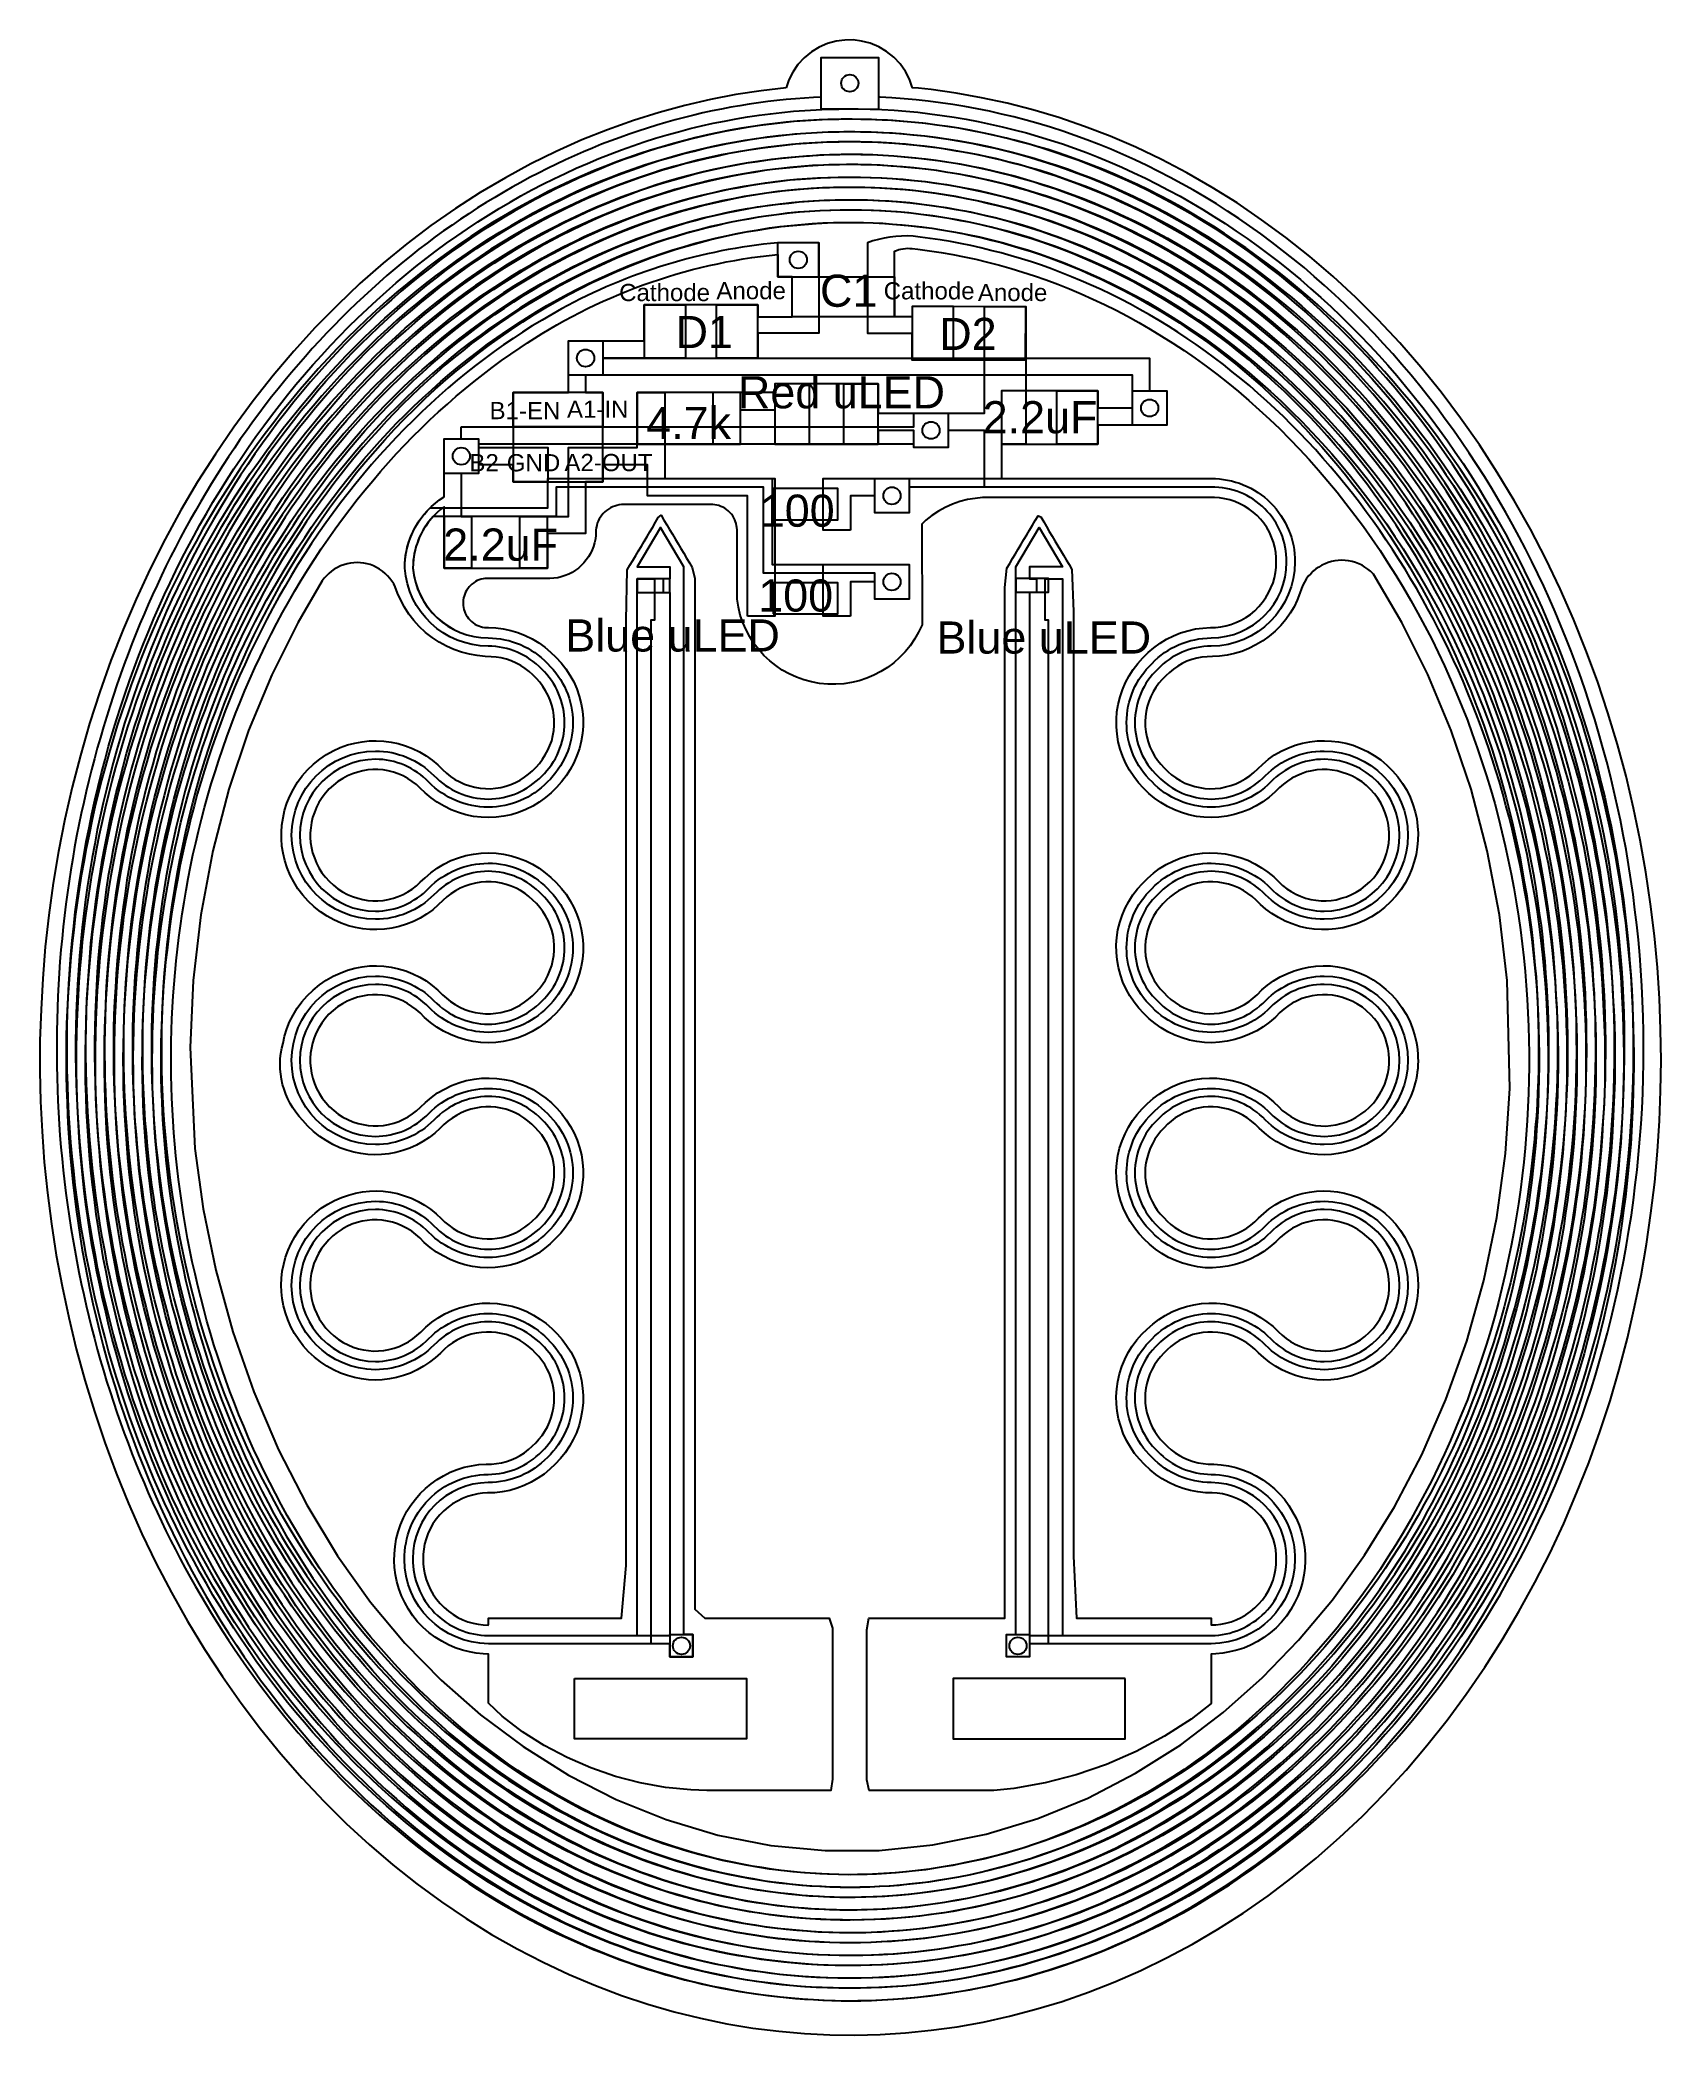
# Model space of a CAD drawing. Header units: millimetres. Extents: x 203.4 to 212.9, y -253.6 to -242.
import ezdxf

# ---------------------------------------------------------------- set-up
doc = ezdxf.new("R2010")
doc.units = ezdxf.units.MM
for name, color, linetype in [('Bottom Cu Layer', 140, 'Continuous'), ('LayOut_Top', 4, 'Continuous'), ('PI BoardOutline', 30, 'Continuous'), ('Top Exposing Pad', 91, 'Continuous'), ('Via holes', 6, 'Continuous')]:
    doc.layers.add(name, color=color, linetype=linetype)
doc.layers.add('Top Cu Layer', color=50, linetype='Continuous', lineweight=25)
doc.styles.get("Standard").update_dxf_attribs({"font": 'arial.ttf'})

msp = doc.modelspace()

# ---------------------------------------------------------------- texts
at = {"layer": 'LayOut_Top'}
for s, height, p in [('Anode', 0.1, (207.367, -243.549)), ('C1', 0.1867, (207.969, -243.593)), ('Cathode', 0.1, (208.339, -243.55)), ('Cathode', 0.1, (206.802, -243.56)), ('Anode', 0.1, (208.886, -243.56)), ('D1', 0.1867, (207.13, -243.833)), ('D2', 0.1867, (208.662, -243.844)), ('Red uLED', 0.1867, (207.492, -244.183)), ('A1-IN', 0.1, (206.499, -244.238)), ('2.2uF', 0.1867, (208.914, -244.328)), ('B1-EN', 0.1, (206.049, -244.246)), ('4.7k', 0.1867, (206.959, -244.361)), ('B2-GND', 0.1, (205.932, -244.549)), ('A2-OUT', 0.1, (206.484, -244.548)), ('100', 0.1867, (207.619, -244.871)), ('2.2uF', 0.1867, (205.78, -245.068)), ('100', 0.1867, (207.61, -245.364)), ('Blue uLED', 0.1867, (206.489, -245.596)), ('Blue uLED', 0.1867, (208.646, -245.608))]:
    msp.add_text(s, height=height, dxfattribs=at).set_placement(p)

# ---------------------------------------------------------------- linework, layer by layer
at = {"layer": 'Bottom Cu Layer'}
for points in [[(206.173, -243.868), (206.227, -243.831, -0.125167), (207.723, -243.289), (207.723, -243.419), (207.962, -243.419), (207.962, -243.221), (207.723, -243.221, 0.102098), (206.467, -243.605), (206.41, -243.637), (206.354, -243.67), (206.297, -243.704), (206.241, -243.74), (206.186, -243.777), (206.131, -243.814), (206.076, -243.853), (206.022, -243.893), (205.968, -243.934), (205.914, -243.977), (205.861, -244.02), (205.809, -244.064), (205.757, -244.11), (205.705, -244.156), (205.655, -244.204), (205.605, -244.253), (205.555, -244.302), (205.506, -244.353), (205.458, -244.404), (205.41, -244.457), (205.363, -244.51), (205.317, -244.565), (205.272, -244.62), (205.227, -244.676), (205.183, -244.733), (205.14, -244.791), (205.098, -244.849), (205.056, -244.908), (205.015, -244.968), (204.975, -245.029), (204.936, -245.091), (204.898, -245.153), (204.861, -245.216), (204.825, -245.279), (204.79, -245.343), (204.755, -245.408), (204.722, -245.473), (204.689, -245.539), (204.657, -245.605), (204.627, -245.671), (204.597, -245.738), (204.568, -245.806), (204.54, -245.873), (204.513, -245.941), (204.487, -246.01), (204.462, -246.078), (204.438, -246.147), (204.415, -246.217), (204.393, -246.286), (204.371, -246.355), (204.351, -246.425), (204.332, -246.495), (204.314, -246.565), (204.297, -246.634), (204.28, -246.704), (204.265, -246.774), (204.25, -246.844), (204.237, -246.914), (204.224, -246.984), (204.213, -247.053), (204.202, -247.123), (204.192, -247.192), (204.183, -247.262), (204.175, -247.331), (204.167, -247.4), (204.161, -247.469), (204.155, -247.537), (204.151, -247.605), (204.147, -247.673), (204.144, -247.741), (204.141, -247.808), (204.14, -247.875), (204.139, -247.942), (204.139, -248.008), (204.14, -248.075), (204.142, -248.142), (204.144, -248.209), (204.147, -248.277), (204.151, -248.345), (204.156, -248.413), (204.162, -248.482), (204.169, -248.551), (204.176, -248.62), (204.184, -248.689), (204.194, -248.758), (204.204, -248.828), (204.215, -248.897), (204.227, -248.967), (204.239, -249.037), (204.253, -249.107), (204.268, -249.176), (204.283, -249.246), (204.3, -249.316), (204.317, -249.386), (204.336, -249.456), (204.355, -249.526), (204.375, -249.595), (204.397, -249.665), (204.419, -249.734), (204.442, -249.803), (204.467, -249.872), (204.492, -249.941), (204.518, -250.009), (204.545, -250.077), (204.573, -250.145), (204.602, -250.212), (204.632, -250.279), (204.663, -250.345), (204.695, -250.411), (204.728, -250.477), (204.762, -250.542), (204.796, -250.606), (204.832, -250.67), (204.868, -250.734), (204.906, -250.796), (204.944, -250.858), (204.983, -250.92), (205.023, -250.98), (205.064, -251.04), (205.106, -251.099), (205.148, -251.158), (205.191, -251.215), (205.235, -251.272), (205.28, -251.328), (205.326, -251.383), (205.372, -251.437), (205.419, -251.491), (205.467, -251.543), (205.515, -251.594), (205.564, -251.645), (205.614, -251.694), (205.664, -251.743), (205.715, -251.79), (205.767, -251.836), (205.819, -251.882), (205.871, -251.926), (205.924, -251.969), (205.978, -252.011), (206.032, -252.052), (206.086, -252.092), (206.141, -252.13), (206.196, -252.168), (206.252, -252.204), (206.308, -252.24), (206.364, -252.274), (206.421, -252.307), (206.478, -252.339), (206.535, -252.369), (206.592, -252.399), (206.65, -252.428), (206.707, -252.455), (206.765, -252.481), (206.823, -252.506), (206.881, -252.53), (206.939, -252.552), (206.997, -252.574), (207.056, -252.594), (207.114, -252.613), (207.172, -252.631), (207.23, -252.648), (207.289, -252.664), (207.347, -252.678), (207.405, -252.692), (207.463, -252.704), (207.521, -252.716), (207.578, -252.726), (207.636, -252.736), (207.693, -252.744), (207.75, -252.751), (207.807, -252.758), (207.864, -252.763), (207.921, -252.767), (207.977, -252.77), (208.033, -252.773), (208.089, -252.774), (208.144, -252.775), (208.2, -252.774), (208.257, -252.773), (208.313, -252.77), (208.37, -252.767), (208.428, -252.763), (208.485, -252.757), (208.543, -252.751), (208.601, -252.744), (208.659, -252.735), (208.717, -252.726), (208.776, -252.715), (208.835, -252.704), (208.893, -252.691), (208.952, -252.677), (209.011, -252.662), (209.07, -252.646), (209.129, -252.629), (209.188, -252.611), (209.247, -252.591), (209.306, -252.571), (209.365, -252.549), (209.424, -252.526), (209.483, -252.502), (209.542, -252.477), (209.6, -252.45), (209.659, -252.423), (209.717, -252.394), (209.775, -252.364), (209.833, -252.333), (209.891, -252.3), (209.948, -252.267), (210.005, -252.232), (210.062, -252.197), (210.118, -252.16), (210.174, -252.122), (210.23, -252.082), (210.285, -252.042), (210.34, -252.001), (210.394, -251.958), (210.448, -251.914), (210.501, -251.869), (210.554, -251.823), (210.606, -251.776), (210.658, -251.728), (210.709, -251.679), (210.759, -251.629), (210.809, -251.578), (210.858, -251.526), (210.906, -251.473), (210.954, -251.419), (211.001, -251.364), (211.047, -251.308), (211.093, -251.252), (211.137, -251.194), (211.181, -251.136), (211.224, -251.077), (211.266, -251.017), (211.308, -250.956), (211.348, -250.894), (211.388, -250.832), (211.427, -250.769), (211.465, -250.706), (211.502, -250.641), (211.538, -250.577), (211.573, -250.511), (211.607, -250.445), (211.64, -250.379), (211.673, -250.312), (211.704, -250.245), (211.734, -250.177), (211.764, -250.109), (211.792, -250.04), (211.82, -249.971), (211.846, -249.902), (211.872, -249.832), (211.897, -249.762), (211.92, -249.692), (211.943, -249.622), (211.964, -249.552), (211.985, -249.481), (212.005, -249.41), (212.023, -249.34), (212.041, -249.269), (212.058, -249.198), (212.073, -249.127), (212.088, -249.056), (212.102, -248.986), (212.115, -248.915), (212.127, -248.844), (212.138, -248.774), (212.148, -248.703), (212.158, -248.633), (212.166, -248.563), (212.174, -248.493), (212.181, -248.423), (212.186, -248.353), (212.191, -248.284), (212.195, -248.215), (212.199, -248.147), (212.201, -248.078), (212.203, -248.01), (212.204, -247.943), (212.204, -247.875), (212.203, -247.808), (212.202, -247.74), (212.199, -247.672), (212.196, -247.603), (212.192, -247.534), (212.187, -247.465), (212.182, -247.396), (212.175, -247.326), (212.168, -247.256), (212.16, -247.186), (212.15, -247.116), (212.14, -247.045), (212.129, -246.975), (212.118, -246.904), (212.105, -246.834), (212.091, -246.763), (212.076, -246.692), (212.061, -246.621), (212.044, -246.55), (212.027, -246.479), (212.008, -246.409), (211.989, -246.338), (211.968, -246.267), (211.947, -246.197), (211.924, -246.126), (211.901, -246.056), (211.877, -245.987), (211.851, -245.917), (211.825, -245.848), (211.797, -245.779), (211.769, -245.71), (211.74, -245.642), (211.71, -245.574), (211.679, -245.506), (211.646, -245.439), (211.613, -245.373), (211.579, -245.307), (211.544, -245.241), (211.509, -245.176), (211.472, -245.112), (211.434, -245.048), (211.396, -244.985), (211.356, -244.923), (211.316, -244.861), (211.274, -244.8), (211.232, -244.74), (211.189, -244.681), (211.146, -244.622), (211.101, -244.565), (211.056, -244.508), (211.01, -244.452), (210.963, -244.397), (210.915, -244.343), (210.867, -244.289), (210.818, -244.237), (210.769, -244.186), (210.718, -244.136), (210.667, -244.086), (210.616, -244.038), (210.564, -243.991), (210.511, -243.945), (210.458, -243.9), (210.404, -243.856), (210.35, -243.813), (210.296, -243.771), (210.24, -243.731), (210.185, -243.691), (210.129, -243.653), (210.073, -243.616), (210.016, -243.58), (209.959, -243.545), (209.902, -243.511), (209.844, -243.479), (209.786, -243.447), (209.728, -243.417), (209.67, -243.388), (209.612, -243.36), (209.553, -243.334), (209.494, -243.308), (209.435, -243.284), (209.376, -243.261), (209.317, -243.239), (209.258, -243.218), (209.199, -243.198), (209.14, -243.18), (209.081, -243.163), (209.022, -243.146), (208.963, -243.131), (208.905, -243.117), (208.846, -243.104), (208.787, -243.093), (208.729, -243.082), (208.67, -243.072), (208.612, -243.064), (208.554, -243.056), (208.496, -243.049), (208.439, -243.044), (208.381, -243.039), (208.324, -243.036), (208.267, -243.033), (208.211, -243.031), (208.155, -243.031), (208.094, -243.031), (208.031, -243.033), (207.969, -243.035), (207.906, -243.039), (207.843, -243.044), (207.78, -243.05), (207.717, -243.058), (207.654, -243.066), (207.59, -243.076), (207.527, -243.087), (207.463, -243.099), (207.4, -243.112), (207.336, -243.127), (207.273, -243.143), (207.21, -243.16), (207.146, -243.178), (207.083, -243.198), (207.02, -243.218), (206.957, -243.241), (206.895, -243.264), (206.832, -243.288), (206.77, -243.314), (206.708, -243.341), (206.646, -243.37), (206.585, -243.399), (206.524, -243.43), (206.463, -243.462), (206.403, -243.495), (206.343, -243.529), (206.284, -243.565), (206.225, -243.601), (206.166, -243.639), (206.108, -243.678), (206.051, -243.718), (205.994, -243.759), (205.937, -243.801), (205.881, -243.844), (205.826, -243.888), (205.772, -243.934), (205.718, -243.98), (205.665, -244.028), (205.612, -244.076), (205.561, -244.125), (205.51, -244.176), (205.459, -244.227), (205.41, -244.279), (205.361, -244.332), (205.313, -244.385), (205.266, -244.44), (205.22, -244.495), (205.174, -244.551), (205.129, -244.608), (205.086, -244.665), (205.043, -244.723), (205, -244.782), (204.959, -244.842), (204.919, -244.902), (204.88, -244.962), (204.841, -245.023), (204.804, -245.085), (204.767, -245.147), (204.731, -245.21), (204.696, -245.273), (204.663, -245.336), (204.63, -245.4), (204.598, -245.464), (204.567, -245.528), (204.536, -245.594), (204.507, -245.66), (204.478, -245.726), (204.45, -245.794), (204.422, -245.862), (204.396, -245.932), (204.37, -246.001), (204.345, -246.072), (204.321, -246.143), (204.298, -246.215), (204.275, -246.287), (204.254, -246.36), (204.233, -246.434), (204.213, -246.508), (204.195, -246.583), (204.177, -246.658), (204.16, -246.734), (204.144, -246.81), (204.129, -246.886), (204.115, -246.963), (204.102, -247.041), (204.09, -247.119), (204.08, -247.197), (204.07, -247.275), (204.061, -247.354), (204.054, -247.433), (204.047, -247.512), (204.041, -247.591), (204.037, -247.671), (204.033, -247.75), (204.031, -247.83), (204.03, -247.91), (204.029, -247.989), (204.03, -248.069), (204.032, -248.149), (204.035, -248.229), (204.039, -248.308), (204.044, -248.387), (204.05, -248.467), (204.057, -248.546), (204.065, -248.624), (204.075, -248.703), (204.085, -248.781), (204.097, -248.859), (204.109, -248.937), (204.122, -249.014), (204.137, -249.091), (204.152, -249.167), (204.169, -249.243), (204.186, -249.319), (204.204, -249.394), (204.224, -249.468), (204.244, -249.542), (204.265, -249.616), (204.287, -249.688), (204.309, -249.76), (204.333, -249.832), (204.358, -249.903), (204.383, -249.973), (204.409, -250.042), (204.436, -250.111), (204.464, -250.179), (204.493, -250.246), (204.522, -250.312), (204.552, -250.378), (204.583, -250.443), (204.614, -250.507), (204.647, -250.571), (204.68, -250.634), (204.715, -250.698), (204.75, -250.76), (204.786, -250.823), (204.823, -250.885), (204.861, -250.946), (204.9, -251.007), (204.94, -251.067), (204.981, -251.127), (205.022, -251.186), (205.065, -251.244), (205.108, -251.302), (205.152, -251.359), (205.198, -251.416), (205.243, -251.471), (205.29, -251.526), (205.338, -251.58), (205.386, -251.634), (205.435, -251.686), (205.485, -251.738), (205.536, -251.788), (205.587, -251.838), (205.64, -251.887), (205.692, -251.934), (205.746, -251.981), (205.8, -252.027), (205.855, -252.072), (205.911, -252.116), (205.967, -252.158), (206.023, -252.2), (206.08, -252.241), (206.138, -252.28), (206.196, -252.319), (206.255, -252.356), (206.314, -252.392), (206.374, -252.427), (206.434, -252.46), (206.495, -252.493), (206.556, -252.524), (206.617, -252.554), (206.678, -252.583), (206.74, -252.61), (206.802, -252.637), (206.865, -252.662), (206.927, -252.686), (206.99, -252.708), (207.053, -252.73), (207.116, -252.75), (207.179, -252.769), (207.243, -252.787), (207.306, -252.803), (207.369, -252.818), (207.433, -252.832), (207.496, -252.845), (207.56, -252.857), (207.623, -252.867), (207.687, -252.876), (207.75, -252.884), (207.813, -252.891), (207.876, -252.896), (207.939, -252.901), (208.001, -252.904), (208.064, -252.906), (208.126, -252.907), (208.185, -252.907), (208.243, -252.905), (208.301, -252.903), (208.359, -252.9), (208.418, -252.896), (208.477, -252.891), (208.536, -252.884), (208.596, -252.877), (208.656, -252.869), (208.716, -252.859), (208.776, -252.849), (208.836, -252.837), (208.896, -252.824), (208.956, -252.811), (209.017, -252.796), (209.078, -252.78), (209.138, -252.762), (209.199, -252.744), (209.259, -252.724), (209.32, -252.704), (209.381, -252.682), (209.441, -252.658), (209.502, -252.634), (209.562, -252.608), (209.622, -252.582), (209.683, -252.554), (209.743, -252.524), (209.802, -252.494), (209.862, -252.462), (209.921, -252.429), (209.98, -252.395), (210.039, -252.36), (210.097, -252.324), (210.155, -252.286), (210.213, -252.247), (210.27, -252.207), (210.327, -252.166), (210.383, -252.124), (210.439, -252.081), (210.494, -252.036), (210.549, -251.99), (210.604, -251.944), (210.657, -251.896), (210.711, -251.847), (210.763, -251.796), (210.815, -251.745), (210.866, -251.693), (210.917, -251.64), (210.967, -251.586), (211.016, -251.53), (211.064, -251.474), (211.112, -251.417), (211.159, -251.359), (211.205, -251.301), (211.25, -251.241), (211.295, -251.18), (211.339, -251.119), (211.381, -251.057), (211.423, -250.994), (211.464, -250.93), (211.504, -250.866), (211.543, -250.801), (211.582, -250.735), (211.619, -250.669), (211.655, -250.602), (211.691, -250.534), (211.725, -250.466), (211.759, -250.397), (211.791, -250.328), (211.823, -250.259), (211.853, -250.189), (211.883, -250.118), (211.911, -250.048), (211.939, -249.977), (211.965, -249.905), (211.991, -249.834), (212.016, -249.762), (212.039, -249.69), (212.062, -249.617), (212.083, -249.545), (212.103, -249.472), (212.123, -249.4), (212.141, -249.327), (212.159, -249.254), (212.175, -249.182), (212.191, -249.109), (212.205, -249.036), (212.219, -248.963), (212.232, -248.891), (212.243, -248.818), (212.254, -248.746), (212.264, -248.674), (212.273, -248.601), (212.281, -248.53), (212.288, -248.458), (212.294, -248.386), (212.3, -248.315), (212.304, -248.244), (212.308, -248.174), (212.311, -248.103), (212.313, -248.034), (212.314, -247.964), (212.314, -247.895), (212.313, -247.826), (212.312, -247.756), (212.31, -247.686), (212.307, -247.616), (212.303, -247.545), (212.298, -247.474), (212.293, -247.403), (212.286, -247.331), (212.279, -247.26), (212.271, -247.188), (212.262, -247.116), (212.252, -247.043), (212.241, -246.971), (212.229, -246.898), (212.216, -246.826), (212.202, -246.753), (212.188, -246.68), (212.172, -246.607), (212.155, -246.535), (212.137, -246.462), (212.119, -246.389), (212.099, -246.317), (212.078, -246.244), (212.056, -246.172), (212.034, -246.099), (212.01, -246.027), (211.985, -245.955), (211.959, -245.884), (211.933, -245.813), (211.905, -245.742), (211.876, -245.671), (211.846, -245.601), (211.815, -245.531), (211.784, -245.461), (211.751, -245.392), (211.717, -245.324), (211.683, -245.256), (211.647, -245.189), (211.611, -245.122), (211.573, -245.055), (211.535, -244.99), (211.495, -244.925), (211.455, -244.861), (211.414, -244.797), (211.372, -244.734), (211.329, -244.673), (211.285, -244.611), (211.24, -244.551), (211.195, -244.491), (211.148, -244.433), (211.101, -244.375), (211.053, -244.318), (211.005, -244.262), (210.955, -244.207), (210.905, -244.153), (210.855, -244.1), (210.803, -244.048), (210.751, -243.997), (210.698, -243.948), (210.645, -243.899), (210.591, -243.851), (210.537, -243.805), (210.482, -243.759), (210.426, -243.715), (210.37, -243.672), (210.314, -243.63), (210.257, -243.589), (210.2, -243.549), (210.142, -243.511), (210.084, -243.473), (210.025, -243.437), (209.967, -243.402), (209.907, -243.368), (209.848, -243.336), (209.789, -243.305), (209.729, -243.274), (209.669, -243.245), (209.609, -243.218), (209.548, -243.191), (209.488, -243.166), (209.427, -243.142), (209.367, -243.119), (209.306, -243.097), (209.246, -243.077), (209.185, -243.057), (209.124, -243.039), (209.064, -243.022), (209.003, -243.006), (208.943, -242.992), (208.882, -242.978), (208.822, -242.966), (208.762, -242.954), (208.702, -242.944), (208.642, -242.935), (208.582, -242.927), (208.523, -242.92), (208.464, -242.914), (208.405, -242.909), (208.346, -242.905), (208.288, -242.902), (208.229, -242.9), (208.172, -242.899), (208.111, -242.899), (208.047, -242.9), (207.983, -242.902), (207.918, -242.906), (207.854, -242.911), (207.789, -242.917), (207.724, -242.924), (207.659, -242.932), (207.594, -242.942), (207.529, -242.953), (207.464, -242.965), (207.399, -242.978), (207.334, -242.993), (207.269, -243.009), (207.204, -243.026), (207.139, -243.044), (207.074, -243.064), (207.009, -243.085), (206.944, -243.107), (206.88, -243.131), (206.816, -243.156), (206.752, -243.182), (206.688, -243.209), (206.625, -243.238), (206.562, -243.268), (206.499, -243.299), (206.436, -243.332), (206.374, -243.365), (206.313, -243.4), (206.252, -243.436), (206.191, -243.473), (206.131, -243.512), (206.071, -243.551), (206.012, -243.592), (205.953, -243.634), (205.895, -243.677), (205.838, -243.721), (205.781, -243.766), (205.725, -243.812), (205.669, -243.86), (205.614, -243.908), (205.56, -243.957), (205.507, -244.008), (205.454, -244.059), (205.403, -244.111), (205.351, -244.165), (205.301, -244.219), (205.252, -244.273), (205.203, -244.329), (205.155, -244.386), (205.108, -244.443), (205.062, -244.501), (205.017, -244.56), (204.972, -244.619), (204.929, -244.679), (204.886, -244.74), (204.845, -244.802), (204.804, -244.864), (204.764, -244.926), (204.725, -244.989), (204.688, -245.053), (204.651, -245.117), (204.615, -245.182), (204.58, -245.247), (204.545, -245.312), (204.512, -245.378), (204.48, -245.444), (204.449, -245.511), (204.418, -245.578), (204.388, -245.647), (204.359, -245.716), (204.331, -245.786), (204.303, -245.856), (204.277, -245.928), (204.251, -246), (204.226, -246.073), (204.202, -246.146), (204.178, -246.221), (204.156, -246.295), (204.135, -246.371), (204.114, -246.447), (204.094, -246.523), (204.076, -246.6), (204.058, -246.678), (204.042, -246.756), (204.026, -246.834), (204.012, -246.913), (203.998, -246.993), (203.986, -247.073), (203.974, -247.153), (203.964, -247.233), (203.955, -247.314), (203.946, -247.395), (203.939, -247.476), (203.933, -247.558), (203.928, -247.639), (203.924, -247.721), (203.922, -247.803), (203.92, -247.884), (203.919, -247.966), (203.92, -248.048), (203.921, -248.13), (203.924, -248.212), (203.928, -248.293), (203.933, -248.375), (203.939, -248.456), (203.946, -248.538), (203.954, -248.619), (203.963, -248.699), (203.974, -248.78), (203.985, -248.86), (203.997, -248.94), (204.011, -249.019), (204.025, -249.098), (204.041, -249.177), (204.057, -249.255), (204.075, -249.332), (204.093, -249.409), (204.113, -249.486), (204.133, -249.562), (204.155, -249.638), (204.177, -249.713), (204.2, -249.787), (204.224, -249.86), (204.249, -249.933), (204.275, -250.005), (204.302, -250.077), (204.329, -250.148), (204.357, -250.218), (204.386, -250.287), (204.416, -250.355), (204.447, -250.423), (204.478, -250.49), (204.51, -250.556), (204.543, -250.621), (204.577, -250.687), (204.612, -250.752), (204.648, -250.816), (204.685, -250.88), (204.723, -250.944), (204.762, -251.007), (204.802, -251.07), (204.842, -251.132), (204.884, -251.193), (204.926, -251.254), (204.97, -251.314), (205.014, -251.374), (205.059, -251.433), (205.105, -251.491), (205.152, -251.548), (205.2, -251.605), (205.248, -251.661), (205.298, -251.716), (205.348, -251.77), (205.399, -251.823), (205.451, -251.875), (205.504, -251.927), (205.557, -251.977), (205.611, -252.026), (205.666, -252.075), (205.721, -252.122), (205.777, -252.168), (205.834, -252.214), (205.892, -252.258), (205.95, -252.301), (206.008, -252.343), (206.067, -252.384), (206.127, -252.424), (206.187, -252.462), (206.248, -252.499), (206.309, -252.536), (206.37, -252.57), (206.432, -252.604), (206.495, -252.636), (206.558, -252.668), (206.621, -252.698), (206.684, -252.726), (206.748, -252.754), (206.812, -252.78), (206.876, -252.805), (206.94, -252.828), (207.005, -252.851), (207.07, -252.872), (207.135, -252.892), (207.2, -252.91), (207.265, -252.928), (207.33, -252.944), (207.395, -252.958), (207.46, -252.972), (207.525, -252.984), (207.59, -252.995), (207.655, -253.005), (207.72, -253.013), (207.785, -253.02), (207.85, -253.026), (207.914, -253.031), (207.979, -253.035), (208.043, -253.037), (208.107, -253.039), (208.171, -253.039), (208.236, -253.038), (208.301, -253.035), (208.366, -253.032), (208.431, -253.027), (208.497, -253.021), (208.562, -253.014), (208.628, -253.006), (208.694, -252.996), (208.76, -252.985), (208.826, -252.973), (208.892, -252.959), (208.958, -252.945), (209.024, -252.929), (209.09, -252.912), (209.156, -252.893), (209.221, -252.873), (209.287, -252.852), (209.353, -252.83), (209.418, -252.806), (209.483, -252.781), (209.548, -252.755), (209.612, -252.727), (209.677, -252.698), (209.741, -252.668), (209.804, -252.636), (209.867, -252.604), (209.93, -252.57), (209.993, -252.535), (210.055, -252.498), (210.116, -252.461), (210.177, -252.422), (210.238, -252.382), (210.298, -252.341), (210.357, -252.299), (210.416, -252.255), (210.475, -252.211), (210.532, -252.165), (210.589, -252.118), (210.645, -252.07), (210.701, -252.021), (210.756, -251.971), (210.81, -251.92), (210.863, -251.869), (210.916, -251.816), (210.968, -251.762), (211.019, -251.707), (211.069, -251.652), (211.118, -251.596), (211.167, -251.538), (211.215, -251.48), (211.261, -251.422), (211.307, -251.362), (211.352, -251.302), (211.397, -251.241), (211.44, -251.18), (211.482, -251.117), (211.523, -251.055), (211.564, -250.991), (211.603, -250.927), (211.642, -250.863), (211.679, -250.798), (211.716, -250.733), (211.751, -250.667), (211.786, -250.601), (211.82, -250.534), (211.852, -250.467), (211.884, -250.4), (211.915, -250.331), (211.945, -250.262), (211.975, -250.192), (212.004, -250.121), (212.032, -250.05), (212.059, -249.978), (212.085, -249.905), (212.111, -249.831), (212.135, -249.756), (212.159, -249.681), (212.182, -249.606), (212.203, -249.529), (212.224, -249.452), (212.244, -249.375), (212.263, -249.297), (212.281, -249.218), (212.298, -249.139), (212.314, -249.06), (212.329, -248.98), (212.343, -248.899), (212.355, -248.819), (212.367, -248.738), (212.378, -248.656), (212.387, -248.574), (212.395, -248.492), (212.403, -248.41), (212.409, -248.328), (212.414, -248.245), (212.418, -248.162), (212.421, -248.08), (212.423, -247.997), (212.424, -247.914), (212.423, -247.831), (212.422, -247.748), (212.419, -247.665), (212.416, -247.582), (212.411, -247.5), (212.405, -247.417), (212.398, -247.335), (212.39, -247.253), (212.38, -247.171), (212.37, -247.09), (212.358, -247.008), (212.346, -246.928), (212.332, -246.847), (212.318, -246.767), (212.302, -246.687), (212.285, -246.608), (212.268, -246.529), (212.249, -246.451), (212.23, -246.373), (212.209, -246.296), (212.188, -246.22), (212.165, -246.144), (212.142, -246.069), (212.117, -245.994), (212.092, -245.92), (212.066, -245.847), (212.039, -245.774), (212.011, -245.703), (211.983, -245.632), (211.953, -245.562), (211.923, -245.492), (211.892, -245.424), (211.861, -245.356), (211.828, -245.289), (211.795, -245.222), (211.76, -245.156), (211.725, -245.09), (211.689, -245.025), (211.651, -244.96), (211.613, -244.895), (211.574, -244.831), (211.534, -244.768), (211.493, -244.705), (211.451, -244.642), (211.408, -244.581), (211.364, -244.52), (211.319, -244.459), (211.274, -244.4), (211.227, -244.341), (211.18, -244.282), (211.131, -244.225), (211.082, -244.168), (211.032, -244.113), (210.981, -244.058), (210.93, -244.004), (210.877, -243.951), (210.824, -243.899), (210.77, -243.848), (210.715, -243.797), (210.66, -243.748), (210.604, -243.7), (210.547, -243.653), (210.49, -243.607), (210.432, -243.562), (210.373, -243.519), (210.314, -243.476), (210.254, -243.434), (210.194, -243.394), (210.133, -243.355), (210.071, -243.317), (210.009, -243.28), (209.947, -243.245), (209.884, -243.21), (209.821, -243.178), (209.757, -243.146), (209.694, -243.115), (209.629, -243.086), (209.565, -243.058), (209.5, -243.032), (209.435, -243.006), (209.37, -242.982), (209.304, -242.959), (209.239, -242.938), (209.173, -242.918), (209.107, -242.899), (209.041, -242.881), (208.975, -242.865), (208.909, -242.85), (208.843, -242.836), (208.777, -242.823), (208.711, -242.812), (208.646, -242.802), (208.58, -242.793), (208.514, -242.786), (208.449, -242.78), (208.383, -242.775), (208.318, -242.771), (208.253, -242.768), (208.188, -242.767), (208.123, -242.767), (208.058, -242.768), (207.992, -242.77), (207.926, -242.773), (207.86, -242.778), (207.793, -242.784), (207.727, -242.791), (207.66, -242.799), (207.594, -242.809), (207.527, -242.82), (207.46, -242.832), (207.393, -242.846), (207.326, -242.86), (207.259, -242.876), (207.193, -242.894), (207.126, -242.912), (207.059, -242.932), (206.993, -242.954), (206.927, -242.976), (206.86, -243), (206.795, -243.025), (206.729, -243.052), (206.663, -243.08), (206.598, -243.109), (206.533, -243.139), (206.469, -243.171), (206.405, -243.204), (206.341, -243.238), (206.278, -243.274), (206.215, -243.31), (206.153, -243.348), (206.091, -243.388), (206.029, -243.428), (205.968, -243.469), (205.908, -243.512), (205.848, -243.556), (205.789, -243.601), (205.731, -243.647), (205.673, -243.694), (205.616, -243.743), (205.56, -243.792), (205.504, -243.843), (205.449, -243.894), (205.395, -243.947), (205.342, -244), (205.289, -244.054), (205.238, -244.11), (205.187, -244.166), (205.136, -244.223), (205.087, -244.281), (205.039, -244.339), (204.991, -244.399), (204.945, -244.459), (204.899, -244.52), (204.854, -244.581), (204.81, -244.644), (204.767, -244.706), (204.725, -244.77), (204.684, -244.834), (204.644, -244.899), (204.605, -244.964), (204.567, -245.03), (204.53, -245.096), (204.494, -245.162), (204.459, -245.229), (204.425, -245.297), (204.391, -245.364), (204.359, -245.433), (204.328, -245.502), (204.297, -245.572), (204.267, -245.643), (204.237, -245.714), (204.209, -245.787), (204.181, -245.86), (204.155, -245.934), (204.129, -246.008), (204.104, -246.084), (204.08, -246.159), (204.057, -246.236), (204.035, -246.313), (204.013, -246.391), (203.993, -246.47), (203.974, -246.549), (203.955, -246.628), (203.938, -246.708), (203.922, -246.789), (203.907, -246.87), (203.893, -246.951), (203.88, -247.033), (203.868, -247.115), (203.857, -247.197), (203.847, -247.28), (203.839, -247.363), (203.831, -247.446), (203.825, -247.53), (203.819, -247.614), (203.815, -247.697), (203.812, -247.781), (203.81, -247.865), (203.809, -247.949), (203.809, -248.033), (203.811, -248.117), (203.813, -248.201), (203.817, -248.285), (203.822, -248.369), (203.828, -248.452), (203.835, -248.535), (203.843, -248.619), (203.852, -248.701), (203.863, -248.784), (203.874, -248.866), (203.887, -248.948), (203.9, -249.03), (203.915, -249.111), (203.931, -249.192), (203.948, -249.272), (203.965, -249.352), (203.984, -249.431), (204.004, -249.51), (204.024, -249.588), (204.046, -249.666), (204.069, -249.742), (204.092, -249.819), (204.117, -249.894), (204.142, -249.969), (204.169, -250.044), (204.196, -250.117), (204.224, -250.19), (204.253, -250.262), (204.282, -250.333), (204.313, -250.403), (204.344, -250.473), (204.376, -250.541), (204.409, -250.609), (204.443, -250.677), (204.477, -250.744), (204.513, -250.811), (204.55, -250.877), (204.588, -250.943), (204.626, -251.008), (204.666, -251.073), (204.706, -251.138), (204.748, -251.201), (204.79, -251.265), (204.834, -251.327), (204.878, -251.389), (204.923, -251.45), (204.969, -251.511), (205.016, -251.571), (205.064, -251.63), (205.113, -251.688), (205.163, -251.745), (205.213, -251.802), (205.265, -251.858), (205.317, -251.912), (205.37, -251.966), (205.424, -252.019), (205.478, -252.071), (205.534, -252.122), (205.59, -252.172), (205.647, -252.22), (205.704, -252.268), (205.762, -252.315), (205.821, -252.36), (205.88, -252.405), (205.94, -252.448), (206.001, -252.49), (206.062, -252.531), (206.124, -252.571), (206.186, -252.61), (206.248, -252.647), (206.311, -252.683), (206.375, -252.718), (206.439, -252.751), (206.503, -252.784), (206.568, -252.815), (206.633, -252.844), (206.698, -252.873), (206.764, -252.9), (206.83, -252.926), (206.896, -252.95), (206.962, -252.973), (207.028, -252.995), (207.095, -253.016), (207.162, -253.035), (207.228, -253.053), (207.295, -253.07), (207.362, -253.085), (207.429, -253.099), (207.496, -253.112), (207.562, -253.124), (207.629, -253.134), (207.696, -253.143), (207.762, -253.151), (207.829, -253.157), (207.895, -253.162), (207.961, -253.166), (208.027, -253.169), (208.093, -253.17), (208.157, -253.171), (208.218, -253.17), (208.279, -253.168), (208.34, -253.165), (208.402, -253.162), (208.464, -253.157), (208.526, -253.151), (208.589, -253.143), (208.652, -253.135), (208.715, -253.126), (208.778, -253.115), (208.841, -253.104), (208.904, -253.091), (208.968, -253.077), (209.032, -253.062), (209.095, -253.045), (209.159, -253.028), (209.223, -253.009), (209.287, -252.989), (209.351, -252.968), (209.414, -252.945), (209.478, -252.922), (209.542, -252.896), (209.606, -252.87), (209.669, -252.842), (209.733, -252.814), (209.796, -252.783), (209.859, -252.752), (209.921, -252.719), (209.984, -252.685), (210.046, -252.65), (210.108, -252.614), (210.17, -252.576), (210.231, -252.537), (210.292, -252.497), (210.352, -252.455), (210.412, -252.413), (210.472, -252.369), (210.531, -252.324), (210.59, -252.278), (210.648, -252.23), (210.705, -252.181), (210.762, -252.131), (210.818, -252.08), (210.874, -252.028), (210.929, -251.975), (210.983, -251.92), (211.037, -251.865), (211.09, -251.808), (211.142, -251.751), (211.193, -251.692), (211.244, -251.633), (211.294, -251.572), (211.343, -251.511), (211.391, -251.448), (211.438, -251.385), (211.485, -251.321), (211.53, -251.256), (211.575, -251.19), (211.618, -251.123), (211.661, -251.056), (211.703, -250.987), (211.743, -250.919), (211.783, -250.849), (211.822, -250.779), (211.86, -250.708), (211.896, -250.637), (211.932, -250.565), (211.967, -250.492), (212, -250.419), (212.033, -250.346), (212.065, -250.272), (212.095, -250.198), (212.125, -250.123), (212.153, -250.048), (212.181, -249.973), (212.207, -249.897), (212.232, -249.821), (212.257, -249.745), (212.28, -249.669), (212.302, -249.593), (212.323, -249.516), (212.343, -249.44), (212.362, -249.363), (212.38, -249.287), (212.396, -249.21), (212.412, -249.133), (212.427, -249.057), (212.441, -248.98), (212.454, -248.904), (212.466, -248.828), (212.477, -248.751), (212.486, -248.675), (212.495, -248.6), (212.503, -248.524), (212.51, -248.449), (212.516, -248.374), (212.522, -248.299), (212.526, -248.224), (212.529, -248.15), (212.532, -248.077), (212.533, -248.003), (212.534, -247.93), (212.534, -247.858), (212.533, -247.785), (212.531, -247.711), (212.528, -247.637), (212.525, -247.563), (212.52, -247.488), (212.515, -247.414), (212.509, -247.338), (212.501, -247.263), (212.493, -247.187), (212.484, -247.112), (212.474, -247.036), (212.463, -246.959), (212.451, -246.883), (212.438, -246.807), (212.424, -246.73), (212.409, -246.654), (212.393, -246.577), (212.376, -246.5), (212.357, -246.424), (212.338, -246.347), (212.318, -246.271), (212.297, -246.194), (212.274, -246.118), (212.251, -246.042), (212.226, -245.966), (212.201, -245.89), (212.174, -245.815), (212.146, -245.739), (212.118, -245.664), (212.088, -245.59), (212.057, -245.516), (212.025, -245.442), (211.992, -245.369), (211.959, -245.296), (211.924, -245.223), (211.888, -245.152), (211.851, -245.08), (211.813, -245.01), (211.774, -244.94), (211.734, -244.87), (211.693, -244.802), (211.651, -244.734), (211.608, -244.666), (211.564, -244.6), (211.519, -244.534), (211.473, -244.469), (211.427, -244.405), (211.379, -244.342), (211.331, -244.28), (211.282, -244.219), (211.232, -244.159), (211.181, -244.099), (211.129, -244.041), (211.077, -243.983), (211.024, -243.927), (210.97, -243.872), (210.916, -243.818), (210.861, -243.765), (210.805, -243.713), (210.748, -243.662), (210.691, -243.612), (210.634, -243.564), (210.576, -243.517), (210.517, -243.471), (210.458, -243.426), (210.398, -243.382), (210.338, -243.34), (210.277, -243.299), (210.216, -243.259), (210.155, -243.22), (210.093, -243.183), (210.031, -243.147), (209.969, -243.112), (209.906, -243.078), (209.844, -243.046), (209.78, -243.014), (209.717, -242.985), (209.654, -242.956), (209.59, -242.929), (209.527, -242.903), (209.463, -242.878), (209.399, -242.855), (209.335, -242.833), (209.271, -242.812), (209.208, -242.792), (209.144, -242.773), (209.08, -242.756), (209.016, -242.74), (208.953, -242.725), (208.889, -242.711), (208.826, -242.699), (208.762, -242.688), (208.699, -242.677), (208.636, -242.668), (208.574, -242.66), (208.511, -242.653), (208.449, -242.648), (208.387, -242.643), (208.325, -242.639), (208.264, -242.637), (208.203, -242.635), (208.142, -242.635), (208.075, -242.635), (208.008, -242.637), (207.94, -242.64), (207.872, -242.645), (207.804, -242.651), (207.736, -242.657), (207.668, -242.666), (207.6, -242.675), (207.531, -242.686), (207.463, -242.698), (207.394, -242.711), (207.325, -242.726), (207.257, -242.742), (207.188, -242.76), (207.12, -242.778), (207.052, -242.798), (206.984, -242.82), (206.915, -242.843), (206.848, -242.867), (206.78, -242.892), (206.713, -242.919), (206.645, -242.947), (206.578, -242.977), (206.512, -243.008), (206.446, -243.04), (206.38, -243.073), (206.314, -243.108), (206.249, -243.144), (206.185, -243.181), (206.121, -243.22), (206.057, -243.259), (205.994, -243.3), (205.931, -243.343), (205.869, -243.386), (205.808, -243.431), (205.747, -243.477), (205.687, -243.524), (205.628, -243.572), (205.569, -243.621), (205.511, -243.671), (205.454, -243.723), (205.397, -243.775), (205.342, -243.829), (205.287, -243.883), (205.232, -243.939), (205.179, -243.995), (205.127, -244.052), (205.075, -244.111), (205.024, -244.17), (204.974, -244.229), (204.925, -244.29), (204.877, -244.352), (204.83, -244.414), (204.784, -244.477), (204.739, -244.54), (204.694, -244.605), (204.651, -244.67), (204.609, -244.735), (204.567, -244.801), (204.527, -244.868), (204.488, -244.935), (204.449, -245.003), (204.412, -245.071), (204.376, -245.14), (204.34, -245.209), (204.306, -245.278), (204.273, -245.348), (204.24, -245.418), (204.208, -245.49), (204.177, -245.562), (204.147, -245.636), (204.118, -245.71), (204.089, -245.784), (204.061, -245.86), (204.035, -245.936), (204.009, -246.013), (203.984, -246.091), (203.96, -246.169), (203.937, -246.248), (203.915, -246.328), (203.894, -246.408), (203.874, -246.489), (203.855, -246.57), (203.837, -246.652), (203.82, -246.735), (203.804, -246.817), (203.789, -246.901), (203.775, -246.985), (203.763, -247.069), (203.751, -247.153), (203.741, -247.238), (203.732, -247.323), (203.724, -247.408), (203.717, -247.494), (203.711, -247.58), (203.706, -247.665), (203.703, -247.751), (203.701, -247.837), (203.699, -247.924), (203.699, -248.01), (203.7, -248.096), (203.703, -248.182), (203.706, -248.268), (203.711, -248.354), (203.716, -248.439), (203.723, -248.525), (203.731, -248.61), (203.741, -248.695), (203.751, -248.78), (203.762, -248.865), (203.775, -248.949), (203.789, -249.032), (203.803, -249.116), (203.819, -249.199), (203.836, -249.281), (203.854, -249.363), (203.873, -249.445), (203.893, -249.525), (203.914, -249.606), (203.936, -249.686), (203.959, -249.765), (203.982, -249.843), (204.007, -249.921), (204.033, -249.998), (204.06, -250.074), (204.088, -250.15), (204.116, -250.224), (204.145, -250.298), (204.176, -250.372), (204.207, -250.444), (204.238, -250.516), (204.271, -250.586), (204.304, -250.656), (204.339, -250.725), (204.374, -250.794), (204.41, -250.863), (204.448, -250.931), (204.486, -250.999), (204.525, -251.066), (204.566, -251.133), (204.607, -251.199), (204.649, -251.264), (204.693, -251.329), (204.737, -251.394), (204.782, -251.458), (204.828, -251.521), (204.875, -251.583), (204.923, -251.644), (204.972, -251.705), (205.022, -251.765), (205.072, -251.824), (205.124, -251.882), (205.176, -251.94), (205.23, -251.996), (205.284, -252.052), (205.339, -252.106), (205.394, -252.16), (205.451, -252.212), (205.508, -252.263), (205.566, -252.314), (205.625, -252.363), (205.684, -252.411), (205.744, -252.458), (205.805, -252.504), (205.866, -252.549), (205.928, -252.593), (205.991, -252.635), (206.054, -252.676), (206.117, -252.716), (206.181, -252.755), (206.246, -252.792), (206.311, -252.828), (206.377, -252.863), (206.442, -252.896), (206.509, -252.928), (206.575, -252.959), (206.642, -252.989), (206.709, -253.017), (206.777, -253.044), (206.844, -253.069), (206.912, -253.094), (206.98, -253.116), (207.048, -253.138), (207.117, -253.158), (207.185, -253.177), (207.254, -253.195), (207.322, -253.211), (207.391, -253.226), (207.459, -253.239), (207.528, -253.251), (207.596, -253.262), (207.665, -253.272), (207.733, -253.28), (207.801, -253.287), (207.869, -253.293), (207.937, -253.297), (208.004, -253.3), (208.072, -253.302), (208.139, -253.303), (208.207, -253.302), (208.275, -253.3), (208.343, -253.297), (208.412, -253.293), (208.481, -253.287), (208.55, -253.281), (208.619, -253.272), (208.688, -253.263), (208.757, -253.252), (208.827, -253.24), (208.896, -253.227), (208.966, -253.212), (209.035, -253.196), (209.104, -253.178), (209.174, -253.159), (209.243, -253.139), (209.312, -253.118), (209.381, -253.095), (209.449, -253.071), (209.518, -253.045), (209.586, -253.018), (209.654, -252.989), (209.722, -252.96), (209.789, -252.929), (209.857, -252.896), (209.923, -252.862), (209.99, -252.827), (210.055, -252.791), (210.121, -252.753), (210.186, -252.715), (210.25, -252.674), (210.314, -252.633), (210.378, -252.59), (210.44, -252.547), (210.503, -252.502), (210.564, -252.455), (210.625, -252.408), (210.685, -252.359), (210.745, -252.309), (210.804, -252.259), (210.862, -252.207), (210.919, -252.154), (210.975, -252.1), (211.031, -252.044), (211.086, -251.988), (211.14, -251.931), (211.193, -251.874), (211.246, -251.815), (211.297, -251.755), (211.348, -251.694), (211.397, -251.633), (211.446, -251.571), (211.494, -251.508), (211.541, -251.444), (211.587, -251.38), (211.632, -251.315), (211.676, -251.249), (211.719, -251.183), (211.761, -251.116), (211.801, -251.049), (211.841, -250.981), (211.88, -250.912), (211.918, -250.843), (211.955, -250.774), (211.991, -250.704), (212.026, -250.634), (212.06, -250.563), (212.093, -250.492), (212.125, -250.42), (212.157, -250.346), (212.187, -250.272), (212.217, -250.198), (212.246, -250.122), (212.274, -250.046), (212.301, -249.968), (212.328, -249.89), (212.353, -249.812), (212.377, -249.733), (212.401, -249.653), (212.423, -249.572), (212.445, -249.491), (212.465, -249.409), (212.485, -249.327), (212.503, -249.244), (212.52, -249.161), (212.536, -249.077), (212.551, -248.993), (212.565, -248.908), (212.578, -248.823), (212.59, -248.737), (212.6, -248.651), (212.61, -248.565), (212.618, -248.479), (212.625, -248.392), (212.631, -248.306), (212.636, -248.219), (212.64, -248.132), (212.642, -248.044), (212.644, -247.957), (212.644, -247.87), (212.643, -247.783), (212.641, -247.696), (212.637, -247.609), (212.633, -247.522), (212.627, -247.435), (212.62, -247.348), (212.612, -247.262), (212.603, -247.176), (212.593, -247.09), (212.581, -247.005), (212.568, -246.919), (212.555, -246.835), (212.54, -246.75), (212.524, -246.666), (212.507, -246.583), (212.489, -246.5), (212.47, -246.417), (212.45, -246.335), (212.429, -246.254), (212.407, -246.173), (212.384, -246.093), (212.359, -246.013), (212.334, -245.934), (212.308, -245.856), (212.281, -245.779), (212.254, -245.703), (212.225, -245.627), (212.195, -245.552), (212.165, -245.478), (212.133, -245.404), (212.101, -245.332), (212.068, -245.26), (212.035, -245.189), (212, -245.119), (211.964, -245.049), (211.928, -244.98), (211.89, -244.911), (211.851, -244.842), (211.811, -244.774), (211.771, -244.706), (211.729, -244.639), (211.686, -244.573), (211.643, -244.507), (211.598, -244.442), (211.552, -244.377), (211.506, -244.313), (211.458, -244.25), (211.41, -244.188), (211.36, -244.126), (211.31, -244.066), (211.259, -244.006), (211.207, -243.947), (211.154, -243.888), (211.1, -243.831), (211.045, -243.775), (210.99, -243.72), (210.933, -243.666), (210.876, -243.612), (210.818, -243.56), (210.76, -243.509), (210.7, -243.459), (210.64, -243.41), (210.579, -243.362), (210.518, -243.316), (210.456, -243.27), (210.393, -243.226), (210.33, -243.183), (210.267, -243.141), (210.202, -243.101), (210.137, -243.061), (210.072, -243.024), (210.006, -242.987), (209.94, -242.952), (209.873, -242.918), (209.806, -242.885), (209.739, -242.854), (209.671, -242.824), (209.603, -242.795), (209.535, -242.768), (209.467, -242.742), (209.398, -242.717), (209.329, -242.694), (209.26, -242.672), (209.191, -242.651), (209.122, -242.632), (209.052, -242.614), (208.983, -242.597), (208.914, -242.582), (208.844, -242.569), (208.775, -242.556), (208.706, -242.545), (208.636, -242.535), (208.567, -242.527), (208.498, -242.52), (208.429, -242.514), (208.361, -242.509), (208.292, -242.506), (208.224, -242.504), (208.156, -242.503), (208.092, -242.503), (208.029, -242.505), (207.965, -242.507), (207.901, -242.511), (207.837, -242.515), (207.773, -242.521), (207.708, -242.528), (207.643, -242.536), (207.578, -242.545), (207.512, -242.556), (207.447, -242.567), (207.381, -242.58), (207.315, -242.594), (207.249, -242.609), (207.183, -242.626), (207.117, -242.644), (207.051, -242.663), (206.984, -242.683), (206.918, -242.704), (206.852, -242.727), (206.786, -242.751), (206.719, -242.777), (206.653, -242.804), (206.587, -242.832), (206.522, -242.861), (206.456, -242.892), (206.39, -242.924), (206.325, -242.958), (206.26, -242.992), (206.196, -243.028), (206.131, -243.066), (206.067, -243.104), (206.003, -243.144), (205.94, -243.185), (205.877, -243.228), (205.815, -243.272), (205.753, -243.317), (205.691, -243.363), (205.63, -243.411), (205.57, -243.459), (205.51, -243.509), (205.451, -243.561), (205.392, -243.613), (205.334, -243.667), (205.277, -243.722), (205.22, -243.778), (205.164, -243.835), (205.109, -243.893), (205.054, -243.953), (205.001, -244.013), (204.948, -244.074), (204.896, -244.137), (204.845, -244.2), (204.795, -244.265), (204.745, -244.33), (204.697, -244.396), (204.649, -244.463), (204.602, -244.531), (204.557, -244.6), (204.512, -244.67), (204.469, -244.74), (204.426, -244.811), (204.384, -244.883), (204.344, -244.956), (204.304, -245.029), (204.266, -245.103), (204.228, -245.177), (204.192, -245.252), (204.156, -245.328), (204.122, -245.404), (204.089, -245.48), (204.056, -245.557), (204.025, -245.635), (203.995, -245.712), (203.966, -245.79), (203.939, -245.869), (203.912, -245.947), (203.886, -246.026), (203.862, -246.105), (203.839, -246.184), (203.817, -246.263), (203.795, -246.343), (203.775, -246.422), (203.756, -246.501), (203.739, -246.581), (203.722, -246.661), (203.706, -246.74), (203.691, -246.819), (203.677, -246.899), (203.665, -246.978), (203.653, -247.057), (203.642, -247.136), (203.633, -247.215), (203.624, -247.293), (203.616, -247.372), (203.61, -247.45), (203.604, -247.527), (203.599, -247.605), (203.595, -247.682), (203.592, -247.758), (203.59, -247.835), (203.589, -247.91), (203.589, -247.986), (203.59, -248.062), (203.591, -248.138), (203.594, -248.214), (203.597, -248.291), (203.601, -248.368), (203.607, -248.446), (203.613, -248.524), (203.62, -248.602), (203.628, -248.68), (203.637, -248.759), (203.647, -248.838), (203.658, -248.917), (203.67, -248.996), (203.683, -249.075), (203.698, -249.154), (203.713, -249.234), (203.729, -249.313), (203.746, -249.393), (203.765, -249.472), (203.784, -249.552), (203.805, -249.631), (203.826, -249.71), (203.849, -249.79), (203.873, -249.869), (203.898, -249.948), (203.924, -250.026), (203.951, -250.105), (203.98, -250.183), (204.009, -250.261), (204.04, -250.338), (204.071, -250.415), (204.104, -250.492), (204.137, -250.568), (204.172, -250.644), (204.208, -250.719), (204.245, -250.794), (204.283, -250.868), (204.322, -250.942), (204.362, -251.015), (204.403, -251.087), (204.445, -251.159), (204.488, -251.229), (204.532, -251.3), (204.578, -251.369), (204.624, -251.437), (204.671, -251.505), (204.719, -251.572), (204.768, -251.637), (204.818, -251.702), (204.868, -251.766), (204.92, -251.829), (204.972, -251.891), (205.025, -251.952), (205.079, -252.012), (205.134, -252.071), (205.189, -252.129), (205.246, -252.185), (205.303, -252.241), (205.36, -252.295), (205.419, -252.348), (205.478, -252.4), (205.537, -252.451), (205.597, -252.5), (205.658, -252.549), (205.719, -252.596), (205.781, -252.641), (205.843, -252.686), (205.906, -252.729), (205.969, -252.771), (206.032, -252.812), (206.096, -252.851), (206.161, -252.889), (206.225, -252.926), (206.29, -252.961), (206.355, -252.995), (206.42, -253.028), (206.486, -253.06), (206.552, -253.09), (206.617, -253.119), (206.683, -253.146), (206.749, -253.172), (206.816, -253.197), (206.882, -253.221), (206.948, -253.243), (207.014, -253.264), (207.081, -253.283), (207.147, -253.302), (207.213, -253.319), (207.279, -253.335), (207.345, -253.35), (207.411, -253.363), (207.477, -253.376), (207.542, -253.387), (207.608, -253.397), (207.673, -253.405), (207.738, -253.413), (207.802, -253.419), (207.867, -253.425), (207.931, -253.429), (207.994, -253.432), (208.058, -253.434), (208.121, -253.435), (208.188, -253.434), (208.258, -253.433), (208.328, -253.43), (208.398, -253.426), (208.469, -253.421), (208.539, -253.414), (208.61, -253.406), (208.681, -253.397), (208.752, -253.386), (208.823, -253.374), (208.894, -253.361), (208.965, -253.346), (209.036, -253.33), (209.107, -253.313), (209.178, -253.294), (209.249, -253.273), (209.32, -253.252), (209.39, -253.229), (209.461, -253.204), (209.531, -253.178), (209.601, -253.151), (209.671, -253.122), (209.74, -253.092), (209.81, -253.061), (209.878, -253.028), (209.947, -252.994), (210.015, -252.958), (210.083, -252.922), (210.15, -252.883), (210.216, -252.844), (210.283, -252.803), (210.348, -252.761), (210.413, -252.718), (210.478, -252.673), (210.542, -252.627), (210.605, -252.58), (210.668, -252.532), (210.73, -252.483), (210.791, -252.432), (210.851, -252.38), (210.911, -252.327), (210.97, -252.273), (211.028, -252.218), (211.085, -252.162), (211.142, -252.105), (211.197, -252.047), (211.252, -251.988), (211.306, -251.928), (211.359, -251.867), (211.411, -251.805), (211.462, -251.743), (211.513, -251.679), (211.562, -251.615), (211.61, -251.55), (211.657, -251.484), (211.704, -251.418), (211.749, -251.351), (211.793, -251.283), (211.837, -251.215), (211.879, -251.146), (211.92, -251.076), (211.96, -251.006), (211.999, -250.936), (212.037, -250.865), (212.075, -250.793), (212.111, -250.722), (212.146, -250.649), (212.18, -250.577), (212.213, -250.503), (212.246, -250.428), (212.277, -250.352), (212.308, -250.276), (212.338, -250.199), (212.367, -250.121), (212.395, -250.042), (212.422, -249.962), (212.449, -249.882), (212.474, -249.801), (212.498, -249.719), (212.521, -249.637), (212.544, -249.554), (212.565, -249.47), (212.585, -249.386), (212.604, -249.302), (212.622, -249.216), (212.639, -249.131), (212.655, -249.044), (212.669, -248.958), (212.683, -248.871), (212.695, -248.783), (212.706, -248.695), (212.716, -248.607), (212.725, -248.519), (212.733, -248.43), (212.739, -248.341), (212.745, -248.252), (212.749, -248.163), (212.752, -248.074), (212.753, -247.985), (212.754, -247.895), (212.753, -247.806), (212.751, -247.717), (212.748, -247.627), (212.744, -247.538), (212.738, -247.449), (212.732, -247.361), (212.724, -247.272), (212.715, -247.184), (212.704, -247.096), (212.693, -247.008), (212.68, -246.921), (212.667, -246.834), (212.652, -246.747), (212.636, -246.661), (212.619, -246.575), (212.601, -246.49), (212.582, -246.405), (212.561, -246.321), (212.54, -246.237), (212.518, -246.155), (212.494, -246.072), (212.47, -245.991), (212.444, -245.91), (212.418, -245.83), (212.391, -245.75), (212.362, -245.672), (212.333, -245.594), (212.303, -245.517), (212.272, -245.44), (212.24, -245.365), (212.208, -245.29), (212.174, -245.217), (212.14, -245.144), (212.105, -245.072), (212.068, -245), (212.031, -244.929), (211.993, -244.858), (211.953, -244.788), (211.913, -244.718), (211.872, -244.648), (211.829, -244.58), (211.786, -244.511), (211.741, -244.444), (211.696, -244.377), (211.649, -244.31), (211.602, -244.245), (211.554, -244.18), (211.504, -244.116), (211.454, -244.052), (211.403, -243.99), (211.35, -243.928), (211.297, -243.867), (211.243, -243.808), (211.188, -243.749), (211.133, -243.691), (211.076, -243.634), (211.018, -243.578), (210.96, -243.523), (210.901, -243.469), (210.841, -243.417), (210.781, -243.365), (210.719, -243.315), (210.657, -243.265), (210.595, -243.217), (210.531, -243.17), (210.467, -243.125), (210.403, -243.08), (210.337, -243.037), (210.272, -242.995), (210.205, -242.955), (210.139, -242.915), (210.071, -242.878), (210.004, -242.841), (209.936, -242.806), (209.867, -242.772), (209.798, -242.739), (209.729, -242.708), (209.659, -242.678), (209.59, -242.65), (209.52, -242.623), (209.449, -242.597), (209.379, -242.573), (209.308, -242.55), (209.237, -242.529), (209.166, -242.509), (209.095, -242.49), (209.024, -242.473), (208.953, -242.457), (208.882, -242.442), (208.811, -242.429), (208.74, -242.417), (208.669, -242.407), (208.598, -242.398), (208.527, -242.39), (208.457, -242.384), (208.386, -242.378), (208.316, -242.375), (208.31, -242.374), (208.31, -242.146), (207.973, -242.146), (207.974, -242.441), (207.974, -242.441), (208.191, -242.443), (208.26, -242.445), (208.329, -242.447), (208.399, -242.451), (208.468, -242.457), (208.538, -242.463), (208.608, -242.471), (208.678, -242.481), (208.748, -242.491), (208.818, -242.503), (208.888, -242.517), (208.958, -242.531), (209.028, -242.547), (209.098, -242.564), (209.169, -242.583), (209.239, -242.603), (209.308, -242.625), (209.378, -242.647), (209.448, -242.672), (209.517, -242.697), (209.586, -242.724), (209.655, -242.753), (209.723, -242.782), (209.792, -242.814), (209.86, -242.846), (209.927, -242.88), (209.994, -242.915), (210.061, -242.951), (210.127, -242.989), (210.193, -243.028), (210.258, -243.068), (210.323, -243.11), (210.387, -243.153), (210.451, -243.197), (210.514, -243.242), (210.577, -243.289), (210.638, -243.336), (210.699, -243.385), (210.76, -243.435), (210.819, -243.486), (210.878, -243.539), (210.936, -243.592), (210.994, -243.646), (211.05, -243.702), (211.106, -243.758), (211.161, -243.816), (211.215, -243.874), (211.268, -243.933), (211.32, -243.993), (211.371, -244.054), (211.422, -244.116), (211.471, -244.179), (211.52, -244.242), (211.568, -244.307), (211.614, -244.371), (211.66, -244.437), (211.705, -244.503), (211.748, -244.57), (211.791, -244.638), (211.832, -244.706), (211.873, -244.775), (211.913, -244.844), (211.951, -244.913), (211.989, -244.983), (212.025, -245.054), (212.061, -245.125), (212.095, -245.196), (212.129, -245.268), (212.162, -245.341), (212.194, -245.414), (212.225, -245.489), (212.255, -245.565), (212.285, -245.641), (212.314, -245.718), (212.341, -245.796), (212.368, -245.874), (212.394, -245.954), (212.419, -246.034), (212.443, -246.114), (212.466, -246.196), (212.488, -246.278), (212.508, -246.36), (212.528, -246.443), (212.547, -246.527), (212.565, -246.611), (212.581, -246.696), (212.597, -246.781), (212.611, -246.866), (212.624, -246.952), (212.637, -247.039), (212.647, -247.125), (212.657, -247.212), (212.666, -247.3), (212.673, -247.387), (212.68, -247.475), (212.685, -247.563), (212.689, -247.651), (212.692, -247.739), (212.693, -247.827), (212.694, -247.915), (212.693, -248.003), (212.691, -248.091), (212.688, -248.179), (212.684, -248.267), (212.678, -248.355), (212.672, -248.443), (212.664, -248.53), (212.655, -248.617), (212.645, -248.704), (212.633, -248.791), (212.621, -248.877), (212.607, -248.963), (212.592, -249.048), (212.577, -249.133), (212.56, -249.218), (212.542, -249.302), (212.523, -249.385), (212.503, -249.468), (212.482, -249.551), (212.459, -249.633), (212.436, -249.714), (212.412, -249.794), (212.387, -249.874), (212.361, -249.953), (212.334, -250.032), (212.306, -250.109), (212.277, -250.186), (212.247, -250.262), (212.217, -250.337), (212.185, -250.412), (212.153, -250.485), (212.12, -250.558), (212.086, -250.63), (212.051, -250.701), (212.015, -250.771), (211.979, -250.842), (211.941, -250.912), (211.902, -250.981), (211.862, -251.05), (211.821, -251.119), (211.779, -251.186), (211.736, -251.254), (211.692, -251.321), (211.647, -251.387), (211.601, -251.452), (211.554, -251.517), (211.507, -251.581), (211.458, -251.644), (211.408, -251.707), (211.357, -251.768), (211.306, -251.829), (211.253, -251.889), (211.2, -251.948), (211.146, -252.006), (211.091, -252.063), (211.035, -252.119), (210.978, -252.174), (210.92, -252.228), (210.862, -252.281), (210.803, -252.333), (210.743, -252.384), (210.682, -252.434), (210.621, -252.482), (210.559, -252.53), (210.497, -252.576), (210.433, -252.621), (210.37, -252.665), (210.305, -252.707), (210.24, -252.749), (210.175, -252.789), (210.109, -252.827), (210.043, -252.865), (209.976, -252.901), (209.909, -252.935), (209.841, -252.969), (209.773, -253.001), (209.705, -253.031), (209.636, -253.061), (209.567, -253.089), (209.498, -253.115), (209.428, -253.14), (209.359, -253.164), (209.289, -253.187), (209.219, -253.208), (209.149, -253.228), (209.079, -253.246), (209.009, -253.263), (208.939, -253.279), (208.868, -253.293), (208.798, -253.306), (208.728, -253.318), (208.658, -253.328), (208.588, -253.337), (208.518, -253.344), (208.449, -253.35), (208.379, -253.355), (208.31, -253.359), (208.241, -253.361), (208.172, -253.363), (208.107, -253.363), (208.045, -253.361), (207.982, -253.359), (207.919, -253.356), (207.856, -253.352), (207.793, -253.346), (207.729, -253.339), (207.665, -253.332), (207.6, -253.323), (207.536, -253.313), (207.471, -253.302), (207.406, -253.289), (207.341, -253.276), (207.276, -253.261), (207.211, -253.245), (207.146, -253.228), (207.08, -253.209), (207.015, -253.19), (206.95, -253.169), (206.884, -253.147), (206.819, -253.123), (206.753, -253.098), (206.688, -253.072), (206.623, -253.045), (206.558, -253.016), (206.493, -252.986), (206.429, -252.954), (206.364, -252.922), (206.3, -252.888), (206.236, -252.852), (206.173, -252.816), (206.109, -252.778), (206.046, -252.739), (205.984, -252.699), (205.922, -252.657), (205.86, -252.614), (205.798, -252.57), (205.738, -252.525), (205.677, -252.478), (205.618, -252.43), (205.558, -252.381), (205.5, -252.331), (205.442, -252.279), (205.384, -252.226), (205.328, -252.172), (205.272, -252.117), (205.216, -252.061), (205.162, -252.004), (205.108, -251.946), (205.055, -251.886), (205.002, -251.826), (204.951, -251.765), (204.9, -251.702), (204.85, -251.639), (204.801, -251.575), (204.753, -251.51), (204.706, -251.444), (204.66, -251.377), (204.615, -251.309), (204.57, -251.24), (204.527, -251.171), (204.485, -251.101), (204.443, -251.03), (204.403, -250.959), (204.364, -250.887), (204.325, -250.814), (204.288, -250.741), (204.252, -250.667), (204.217, -250.592), (204.183, -250.517), (204.15, -250.442), (204.118, -250.366), (204.087, -250.29), (204.057, -250.214), (204.028, -250.137), (204, -250.059), (203.974, -249.982), (203.948, -249.904), (203.924, -249.826), (203.901, -249.748), (203.879, -249.67), (203.857, -249.592), (203.837, -249.514), (203.819, -249.435), (203.801, -249.357), (203.784, -249.278), (203.768, -249.2), (203.753, -249.121), (203.739, -249.043), (203.727, -248.965), (203.715, -248.887), (203.704, -248.809), (203.694, -248.731), (203.686, -248.653), (203.678, -248.576), (203.671, -248.499), (203.665, -248.422), (203.66, -248.346), (203.656, -248.27), (203.653, -248.194), (203.651, -248.119), (203.649, -248.044), (203.649, -247.969), (203.649, -247.895), (203.651, -247.82), (203.653, -247.744), (203.656, -247.669), (203.66, -247.592), (203.665, -247.516), (203.671, -247.439), (203.678, -247.362), (203.685, -247.285), (203.694, -247.207), (203.704, -247.13), (203.715, -247.052), (203.726, -246.974), (203.739, -246.896), (203.753, -246.817), (203.768, -246.739), (203.783, -246.66), (203.8, -246.582), (203.818, -246.504), (203.837, -246.425), (203.857, -246.347), (203.878, -246.268), (203.9, -246.19), (203.924, -246.112), (203.948, -246.034), (203.974, -245.956), (204, -245.879), (204.028, -245.802), (204.057, -245.725), (204.086, -245.648), (204.117, -245.572), (204.149, -245.496), (204.182, -245.421), (204.216, -245.346), (204.251, -245.272), (204.288, -245.198), (204.325, -245.125), (204.363, -245.052), (204.402, -244.98), (204.443, -244.908), (204.484, -244.837), (204.526, -244.767), (204.57, -244.698), (204.614, -244.629), (204.659, -244.562), (204.706, -244.495), (204.753, -244.429), (204.801, -244.364), (204.85, -244.299), (204.9, -244.236), (204.95, -244.174), (205.002, -244.112), (205.054, -244.052), (205.107, -243.992), (205.161, -243.934), (205.215, -243.877), (205.271, -243.821), (205.327, -243.766), (205.384, -243.712), (205.441, -243.659), (205.499, -243.608), (205.558, -243.557), (205.617, -243.508), (205.677, -243.46), (205.737, -243.414), (205.798, -243.368), (205.859, -243.324), (205.921, -243.281), (205.983, -243.239), (206.045, -243.199), (206.108, -243.16), (206.172, -243.122), (206.235, -243.085), (206.299, -243.05), (206.363, -243.016), (206.428, -242.983), (206.492, -242.952), (206.557, -242.922), (206.622, -242.893), (206.687, -242.866), (206.753, -242.84), (206.818, -242.815), (206.883, -242.791), (206.949, -242.769), (207.014, -242.748), (207.079, -242.729), (207.145, -242.71), (207.21, -242.693), (207.275, -242.677), (207.34, -242.662), (207.405, -242.648), (207.47, -242.636), (207.535, -242.625), (207.6, -242.615), (207.664, -242.606), (207.728, -242.598), (207.792, -242.591), (207.855, -242.586), (207.919, -242.582), (207.982, -242.578), (208.044, -242.576), (208.107, -242.575), (208.171, -242.575), (208.238, -242.576), (208.305, -242.578), (208.373, -242.582), (208.441, -242.587), (208.509, -242.593), (208.577, -242.6), (208.645, -242.609), (208.713, -242.619), (208.782, -242.63), (208.85, -242.643), (208.919, -242.657), (208.987, -242.672), (209.056, -242.688), (209.124, -242.706), (209.192, -242.725), (209.26, -242.746), (209.328, -242.768), (209.396, -242.791), (209.464, -242.816), (209.532, -242.842), (209.599, -242.869), (209.666, -242.898), (209.733, -242.928), (209.799, -242.959), (209.865, -242.992), (209.931, -243.025), (209.996, -243.061), (210.061, -243.097), (210.125, -243.135), (210.189, -243.174), (210.252, -243.214), (210.315, -243.255), (210.377, -243.298), (210.439, -243.342), (210.5, -243.387), (210.56, -243.433), (210.62, -243.48), (210.679, -243.529), (210.738, -243.579), (210.795, -243.629), (210.852, -243.681), (210.908, -243.734), (210.964, -243.788), (211.018, -243.842), (211.072, -243.898), (211.125, -243.955), (211.177, -244.012), (211.229, -244.071), (211.279, -244.13), (211.328, -244.19), (211.377, -244.251), (211.425, -244.313), (211.471, -244.375), (211.517, -244.438), (211.562, -244.502), (211.606, -244.567), (211.649, -244.632), (211.691, -244.698), (211.732, -244.764), (211.772, -244.831), (211.81, -244.898), (211.848, -244.966), (211.885, -245.034), (211.921, -245.103), (211.956, -245.172), (211.99, -245.241), (212.023, -245.311), (212.056, -245.382), (212.087, -245.454), (212.118, -245.526), (212.148, -245.6), (212.177, -245.674), (212.205, -245.749), (212.232, -245.825), (212.258, -245.901), (212.284, -245.978), (212.308, -246.056), (212.332, -246.135), (212.355, -246.214), (212.376, -246.293), (212.397, -246.374), (212.417, -246.455), (212.435, -246.536), (212.453, -246.618), (212.47, -246.701), (212.485, -246.784), (212.499, -246.867), (212.512, -246.951), (212.525, -247.035), (212.536, -247.12), (212.545, -247.204), (212.554, -247.289), (212.562, -247.375), (212.568, -247.46), (212.574, -247.546), (212.578, -247.632), (212.581, -247.718), (212.583, -247.804), (212.584, -247.89), (212.583, -247.976), (212.582, -248.062), (212.579, -248.148), (212.575, -248.234), (212.57, -248.319), (212.564, -248.405), (212.557, -248.49), (212.548, -248.575), (212.539, -248.66), (212.528, -248.745), (212.516, -248.829), (212.503, -248.913), (212.489, -248.996), (212.474, -249.079), (212.458, -249.162), (212.441, -249.244), (212.422, -249.326), (212.403, -249.407), (212.383, -249.488), (212.361, -249.568), (212.339, -249.647), (212.316, -249.726), (212.292, -249.804), (212.266, -249.881), (212.24, -249.958), (212.213, -250.034), (212.185, -250.109), (212.157, -250.184), (212.127, -250.257), (212.096, -250.33), (212.065, -250.402), (212.033, -250.473), (212, -250.543), (211.967, -250.613), (211.932, -250.682), (211.896, -250.751), (211.86, -250.819), (211.822, -250.887), (211.783, -250.954), (211.744, -251.021), (211.703, -251.088), (211.661, -251.154), (211.619, -251.219), (211.575, -251.284), (211.531, -251.348), (211.485, -251.411), (211.439, -251.474), (211.392, -251.536), (211.343, -251.597), (211.294, -251.657), (211.244, -251.717), (211.193, -251.776), (211.141, -251.833), (211.089, -251.89), (211.035, -251.946), (210.981, -252.001), (210.925, -252.055), (210.869, -252.109), (210.813, -252.161), (210.755, -252.212), (210.697, -252.261), (210.638, -252.31), (210.579, -252.358), (210.518, -252.405), (210.458, -252.45), (210.396, -252.494), (210.334, -252.537), (210.271, -252.579), (210.208, -252.62), (210.145, -252.659), (210.08, -252.697), (210.016, -252.734), (209.951, -252.77), (209.885, -252.804), (209.819, -252.837), (209.753, -252.868), (209.686, -252.899), (209.619, -252.928), (209.552, -252.955), (209.485, -252.982), (209.417, -253.007), (209.349, -253.03), (209.281, -253.053), (209.213, -253.074), (209.145, -253.094), (209.076, -253.112), (209.008, -253.129), (208.939, -253.145), (208.871, -253.159), (208.802, -253.172), (208.734, -253.183), (208.666, -253.194), (208.597, -253.203), (208.529, -253.211), (208.461, -253.217), (208.393, -253.222), (208.326, -253.226), (208.258, -253.229), (208.191, -253.23), (208.124, -253.231), (208.058, -253.23), (207.992, -253.228), (207.925, -253.224), (207.858, -253.219), (207.791, -253.213), (207.723, -253.206), (207.656, -253.198), (207.589, -253.188), (207.521, -253.177), (207.453, -253.165), (207.386, -253.151), (207.318, -253.136), (207.251, -253.12), (207.183, -253.103), (207.116, -253.084), (207.048, -253.064), (206.981, -253.042), (206.914, -253.019), (206.847, -252.995), (206.78, -252.97), (206.714, -252.943), (206.648, -252.915), (206.582, -252.885), (206.516, -252.855), (206.451, -252.822), (206.386, -252.789), (206.322, -252.754), (206.258, -252.719), (206.194, -252.682), (206.131, -252.643), (206.068, -252.604), (206.006, -252.563), (205.945, -252.521), (205.884, -252.478), (205.823, -252.433), (205.763, -252.388), (205.704, -252.341), (205.646, -252.293), (205.588, -252.244), (205.531, -252.194), (205.475, -252.143), (205.419, -252.091), (205.365, -252.038), (205.311, -251.984), (205.257, -251.929), (205.205, -251.874), (205.153, -251.817), (205.103, -251.759), (205.053, -251.701), (205.004, -251.641), (204.956, -251.581), (204.909, -251.52), (204.862, -251.459), (204.817, -251.397), (204.773, -251.334), (204.729, -251.27), (204.687, -251.206), (204.645, -251.141), (204.605, -251.075), (204.565, -251.01), (204.527, -250.943), (204.489, -250.876), (204.453, -250.809), (204.417, -250.741), (204.382, -250.673), (204.349, -250.605), (204.316, -250.536), (204.284, -250.466), (204.253, -250.395), (204.223, -250.323), (204.193, -250.251), (204.164, -250.178), (204.136, -250.104), (204.109, -250.029), (204.083, -249.953), (204.058, -249.877), (204.033, -249.8), (204.01, -249.723), (203.988, -249.645), (203.966, -249.566), (203.946, -249.487), (203.926, -249.407), (203.908, -249.327), (203.89, -249.246), (203.874, -249.164), (203.858, -249.082), (203.844, -249), (203.831, -248.917), (203.819, -248.834), (203.808, -248.751), (203.798, -248.667), (203.789, -248.583), (203.782, -248.499), (203.775, -248.414), (203.77, -248.33), (203.765, -248.245), (203.762, -248.16), (203.76, -248.075), (203.759, -247.99), (203.759, -247.905), (203.761, -247.82), (203.763, -247.735), (203.767, -247.651), (203.772, -247.566), (203.778, -247.481), (203.785, -247.397), (203.793, -247.313), (203.803, -247.229), (203.813, -247.146), (203.825, -247.062), (203.837, -246.98), (203.851, -246.897), (203.866, -246.815), (203.882, -246.733), (203.899, -246.652), (203.917, -246.571), (203.936, -246.491), (203.956, -246.412), (203.977, -246.332), (203.998, -246.254), (204.021, -246.176), (204.045, -246.099), (204.07, -246.022), (204.096, -245.947), (204.122, -245.871), (204.15, -245.797), (204.178, -245.724), (204.207, -245.651), (204.237, -245.579), (204.268, -245.508), (204.3, -245.437), (204.332, -245.368), (204.365, -245.299), (204.399, -245.231), (204.434, -245.163), (204.471, -245.095), (204.508, -245.028), (204.546, -244.962), (204.585, -244.895), (204.625, -244.83), (204.666, -244.765), (204.708, -244.7), (204.751, -244.636), (204.795, -244.573), (204.84, -244.51), (204.885, -244.448), (204.932, -244.387), (204.979, -244.326), (205.028, -244.267), (205.077, -244.208), (205.127, -244.15), (205.179, -244.092), (205.231, -244.036), (205.283, -243.981), (205.337, -243.926), (205.391, -243.873), (205.447, -243.82), (205.503, -243.769), (205.559, -243.718), (205.617, -243.669), (205.675, -243.621), (205.734, -243.573), (205.793, -243.527), (205.853, -243.482), (205.914, -243.438), (205.975, -243.396), (206.037, -243.354), (206.099, -243.314), (206.162, -243.275), (206.225, -243.237), (206.289, -243.201), (206.353, -243.166), (206.418, -243.132), (206.483, -243.099), (206.548, -243.068), (206.614, -243.038), (206.68, -243.009), (206.747, -242.981), (206.813, -242.955), (206.88, -242.93), (206.947, -242.907), (207.014, -242.885), (207.081, -242.864), (207.149, -242.844), (207.216, -242.826), (207.284, -242.809), (207.352, -242.793), (207.419, -242.779), (207.487, -242.766), (207.554, -242.755), (207.622, -242.744), (207.689, -242.735), (207.757, -242.727), (207.824, -242.721), (207.891, -242.716), (207.958, -242.712), (208.024, -242.709), (208.091, -242.707), (208.156, -242.707), (208.216, -242.707), (208.276, -242.709), (208.336, -242.712), (208.397, -242.716), (208.458, -242.721), (208.52, -242.727), (208.582, -242.734), (208.643, -242.742), (208.705, -242.751), (208.768, -242.761), (208.83, -242.773), (208.893, -242.785), (208.955, -242.799), (209.018, -242.814), (209.081, -242.83), (209.144, -242.847), (209.207, -242.866), (209.27, -242.886), (209.333, -242.906), (209.396, -242.929), (209.459, -242.952), (209.522, -242.977), (209.584, -243.003), (209.647, -243.03), (209.71, -243.058), (209.772, -243.088), (209.834, -243.119), (209.896, -243.151), (209.958, -243.185), (210.019, -243.22), (210.08, -243.255), (210.141, -243.293), (210.201, -243.331), (210.261, -243.371), (210.321, -243.411), (210.38, -243.453), (210.439, -243.497), (210.497, -243.541), (210.555, -243.587), (210.612, -243.634), (210.669, -243.682), (210.725, -243.731), (210.781, -243.781), (210.836, -243.833), (210.89, -243.885), (210.943, -243.939), (210.996, -243.994), (211.048, -244.05), (211.1, -244.106), (211.151, -244.164), (211.201, -244.223), (211.25, -244.282), (211.298, -244.343), (211.346, -244.405), (211.392, -244.467), (211.438, -244.53), (211.483, -244.594), (211.527, -244.659), (211.57, -244.725), (211.612, -244.792), (211.653, -244.859), (211.693, -244.927), (211.733, -244.995), (211.771, -245.065), (211.808, -245.134), (211.844, -245.205), (211.88, -245.276), (211.914, -245.347), (211.947, -245.419), (211.979, -245.492), (212.011, -245.565), (212.041, -245.638), (212.07, -245.711), (212.098, -245.785), (212.125, -245.86), (212.151, -245.934), (212.176, -246.009), (212.2, -246.084), (212.223, -246.159), (212.245, -246.234), (212.265, -246.31), (212.285, -246.385), (212.304, -246.461), (212.321, -246.536), (212.338, -246.612), (212.354, -246.687), (212.368, -246.763), (212.382, -246.838), (212.395, -246.914), (212.406, -246.989), (212.417, -247.064), (212.427, -247.139), (212.436, -247.214), (212.444, -247.288), (212.451, -247.363), (212.457, -247.437), (212.462, -247.511), (212.466, -247.584), (212.469, -247.657), (212.472, -247.73), (212.473, -247.802), (212.474, -247.874), (212.474, -247.946), (212.473, -248.018), (212.471, -248.09), (212.468, -248.163), (212.465, -248.236), (212.461, -248.31), (212.455, -248.384), (212.449, -248.458), (212.442, -248.532), (212.434, -248.607), (212.425, -248.682), (212.415, -248.757), (212.404, -248.832), (212.392, -248.907), (212.379, -248.982), (212.365, -249.058), (212.351, -249.133), (212.335, -249.209), (212.318, -249.284), (212.3, -249.36), (212.281, -249.436), (212.261, -249.511), (212.24, -249.586), (212.218, -249.662), (212.195, -249.737), (212.171, -249.812), (212.146, -249.887), (212.12, -249.961), (212.092, -250.035), (212.064, -250.109), (212.035, -250.183), (212.004, -250.256), (211.973, -250.328), (211.94, -250.401), (211.907, -250.473), (211.873, -250.544), (211.837, -250.615), (211.801, -250.685), (211.763, -250.755), (211.725, -250.824), (211.685, -250.892), (211.645, -250.96), (211.604, -251.027), (211.561, -251.094), (211.518, -251.159), (211.474, -251.224), (211.429, -251.288), (211.383, -251.351), (211.336, -251.413), (211.288, -251.475), (211.24, -251.535), (211.191, -251.595), (211.14, -251.653), (211.09, -251.711), (211.038, -251.767), (210.986, -251.823), (210.933, -251.877), (210.879, -251.931), (210.825, -251.983), (210.77, -252.034), (210.714, -252.085), (210.658, -252.133), (210.601, -252.181), (210.543, -252.228), (210.486, -252.273), (210.427, -252.317), (210.368, -252.36), (210.309, -252.402), (210.249, -252.443), (210.189, -252.482), (210.129, -252.52), (210.068, -252.557), (210.007, -252.593), (209.945, -252.628), (209.883, -252.661), (209.822, -252.693), (209.759, -252.724), (209.697, -252.753), (209.634, -252.781), (209.572, -252.808), (209.509, -252.834), (209.446, -252.858), (209.383, -252.881), (209.32, -252.903), (209.257, -252.924), (209.194, -252.943), (209.131, -252.962), (209.068, -252.979), (209.005, -252.995), (208.943, -253.009), (208.88, -253.023), (208.817, -253.035), (208.755, -253.047), (208.693, -253.057), (208.631, -253.066), (208.569, -253.074), (208.507, -253.08), (208.446, -253.086), (208.385, -253.091), (208.324, -253.094), (208.264, -253.097), (208.203, -253.098), (208.144, -253.099), (208.085, -253.098), (208.025, -253.097), (207.965, -253.094), (207.905, -253.091), (207.845, -253.086), (207.784, -253.08), (207.724, -253.074), (207.662, -253.066), (207.601, -253.057), (207.54, -253.047), (207.478, -253.036), (207.416, -253.024), (207.355, -253.01), (207.293, -252.996), (207.231, -252.98), (207.169, -252.963), (207.106, -252.945), (207.044, -252.926), (206.982, -252.906), (206.92, -252.884), (206.858, -252.861), (206.796, -252.837), (206.734, -252.811), (206.672, -252.785), (206.61, -252.757), (206.548, -252.728), (206.487, -252.697), (206.426, -252.666), (206.365, -252.633), (206.304, -252.599), (206.244, -252.564), (206.184, -252.527), (206.124, -252.49), (206.065, -252.451), (206.006, -252.411), (205.947, -252.369), (205.889, -252.327), (205.831, -252.283), (205.774, -252.238), (205.718, -252.192), (205.662, -252.145), (205.606, -252.097), (205.551, -252.047), (205.497, -251.997), (205.443, -251.945), (205.39, -251.892), (205.338, -251.838), (205.286, -251.784), (205.235, -251.728), (205.185, -251.671), (205.135, -251.613), (205.087, -251.554), (205.039, -251.495), (204.992, -251.434), (204.946, -251.373), (204.9, -251.31), (204.856, -251.247), (204.812, -251.183), (204.77, -251.118), (204.728, -251.053), (204.687, -250.987), (204.647, -250.92), (204.608, -250.852), (204.57, -250.784), (204.533, -250.715), (204.497, -250.646), (204.462, -250.576), (204.428, -250.505), (204.395, -250.434), (204.363, -250.363), (204.332, -250.291), (204.302, -250.219), (204.273, -250.146), (204.245, -250.073), (204.218, -250), (204.193, -249.926), (204.168, -249.853), (204.144, -249.779), (204.121, -249.704), (204.099, -249.63), (204.079, -249.556), (204.059, -249.481), (204.04, -249.407), (204.023, -249.332), (204.006, -249.257), (203.991, -249.183), (203.976, -249.108), (203.962, -249.034), (203.95, -248.959), (203.938, -248.885), (203.927, -248.811), (203.917, -248.737), (203.908, -248.663), (203.9, -248.589), (203.893, -248.516), (203.887, -248.443), (203.882, -248.37), (203.878, -248.297), (203.874, -248.225), (203.872, -248.153), (203.87, -248.082), (203.869, -248.01), (203.869, -247.94), (203.87, -247.869), (203.871, -247.797), (203.874, -247.725), (203.877, -247.653), (203.881, -247.58), (203.886, -247.508), (203.892, -247.434), (203.899, -247.361), (203.907, -247.288), (203.916, -247.214), (203.925, -247.14), (203.936, -247.066), (203.948, -246.991), (203.96, -246.917), (203.973, -246.842), (203.988, -246.768), (204.003, -246.693), (204.02, -246.619), (204.037, -246.544), (204.056, -246.469), (204.075, -246.395), (204.096, -246.32), (204.117, -246.246), (204.14, -246.172), (204.163, -246.098), (204.188, -246.024), (204.214, -245.951), (204.241, -245.877), (204.268, -245.804), (204.297, -245.732), (204.327, -245.659), (204.358, -245.587), (204.39, -245.516), (204.422, -245.445), (204.456, -245.374), (204.491, -245.304), (204.527, -245.235), (204.564, -245.166), (204.601, -245.097), (204.64, -245.03), (204.68, -244.963), (204.721, -244.896), (204.762, -244.831), (204.805, -244.766), (204.848, -244.702), (204.892, -244.638), (204.938, -244.576), (204.984, -244.514), (205.031, -244.454), (205.078, -244.394), (205.127, -244.335), (205.176, -244.277), (205.226, -244.22), (205.277, -244.164), (205.328, -244.109), (205.381, -244.055), (205.434, -244.002), (205.487, -243.95), (205.541, -243.899), (205.596, -243.849), (205.652, -243.801), (205.708, -243.753), (205.764, -243.707), (205.821, -243.662), (205.879, -243.618), (205.937, -243.576), (205.995, -243.534), (206.054, -243.494), (206.114, -243.455), (206.173, -243.417), (206.233, -243.38), (206.294, -243.345), (206.354, -243.31), (206.415, -243.277), (206.476, -243.245), (206.538, -243.215), (206.599, -243.185), (206.661, -243.157), (206.723, -243.131), (206.785, -243.105), (206.847, -243.081), (206.909, -243.058), (206.971, -243.036), (207.033, -243.015), (207.095, -242.996), (207.157, -242.977), (207.22, -242.96), (207.282, -242.944), (207.344, -242.93), (207.406, -242.916), (207.467, -242.904), (207.529, -242.892), (207.59, -242.882), (207.652, -242.873), (207.713, -242.865), (207.774, -242.858), (207.834, -242.852), (207.895, -242.847), (207.955, -242.844), (208.015, -242.841), (208.074, -242.839), (208.133, -242.839), (208.196, -242.839), (208.26, -242.841), (208.324, -242.843), (208.388, -242.847), (208.453, -242.852), (208.518, -242.859), (208.582, -242.866), (208.647, -242.875), (208.712, -242.885), (208.777, -242.896), (208.842, -242.909), (208.907, -242.923), (208.973, -242.938), (209.038, -242.954), (209.103, -242.971), (209.167, -242.99), (209.232, -243.01), (209.297, -243.031), (209.361, -243.054), (209.426, -243.078), (209.49, -243.103), (209.553, -243.13), (209.617, -243.157), (209.68, -243.186), (209.743, -243.217), (209.806, -243.248), (209.868, -243.281), (209.93, -243.315), (209.991, -243.35), (210.052, -243.386), (210.113, -243.424), (210.173, -243.463), (210.232, -243.502), (210.291, -243.543), (210.35, -243.586), (210.407, -243.629), (210.465, -243.673), (210.521, -243.719), (210.577, -243.765), (210.632, -243.813), (210.687, -243.861), (210.741, -243.911), (210.794, -243.962), (210.846, -244.013), (210.897, -244.066), (210.948, -244.119), (210.998, -244.173), (211.047, -244.228), (211.096, -244.284), (211.143, -244.341), (211.19, -244.398), (211.236, -244.456), (211.281, -244.515), (211.325, -244.575), (211.368, -244.635), (211.41, -244.696), (211.452, -244.758), (211.492, -244.82), (211.531, -244.883), (211.57, -244.946), (211.607, -245.01), (211.644, -245.074), (211.68, -245.138), (211.714, -245.203), (211.748, -245.269), (211.781, -245.334), (211.813, -245.401), (211.844, -245.467), (211.874, -245.535), (211.904, -245.604), (211.933, -245.673), (211.961, -245.743), (211.988, -245.814), (212.014, -245.886), (212.04, -245.958), (212.065, -246.031), (212.089, -246.104), (212.112, -246.179), (212.134, -246.254), (212.155, -246.329), (212.175, -246.405), (212.194, -246.482), (212.213, -246.559), (212.23, -246.636), (212.246, -246.715), (212.261, -246.793), (212.276, -246.872), (212.289, -246.952), (212.301, -247.031), (212.312, -247.112), (212.322, -247.192), (212.331, -247.273), (212.339, -247.354), (212.346, -247.435), (212.351, -247.516), (212.356, -247.598), (212.36, -247.679), (212.362, -247.761), (212.363, -247.843), (212.364, -247.925), (212.363, -248.006), (212.361, -248.088), (212.358, -248.17), (212.354, -248.251), (212.349, -248.333), (212.342, -248.414), (212.335, -248.495), (212.326, -248.576), (212.317, -248.656), (212.306, -248.736), (212.295, -248.816), (212.282, -248.896), (212.268, -248.975), (212.253, -249.054), (212.237, -249.132), (212.221, -249.21), (212.203, -249.288), (212.184, -249.365), (212.164, -249.441), (212.144, -249.517), (212.122, -249.592), (212.1, -249.667), (212.076, -249.741), (212.052, -249.814), (212.027, -249.886), (212.001, -249.958), (211.974, -250.03), (211.946, -250.1), (211.918, -250.17), (211.888, -250.238), (211.858, -250.307), (211.827, -250.374), (211.796, -250.44), (211.764, -250.506), (211.73, -250.572), (211.696, -250.637), (211.661, -250.702), (211.624, -250.766), (211.587, -250.83), (211.549, -250.893), (211.51, -250.956), (211.47, -251.019), (211.429, -251.08), (211.388, -251.142), (211.345, -251.202), (211.301, -251.262), (211.257, -251.322), (211.212, -251.38), (211.165, -251.438), (211.118, -251.495), (211.07, -251.551), (211.022, -251.607), (210.972, -251.661), (210.922, -251.715), (210.87, -251.768), (210.818, -251.82), (210.765, -251.871), (210.712, -251.921), (210.658, -251.97), (210.603, -252.018), (210.547, -252.065), (210.491, -252.111), (210.434, -252.156), (210.377, -252.2), (210.319, -252.242), (210.26, -252.284), (210.201, -252.324), (210.141, -252.364), (210.081, -252.402), (210.02, -252.439), (209.959, -252.475), (209.897, -252.509), (209.835, -252.542), (209.773, -252.574), (209.71, -252.605), (209.647, -252.635), (209.583, -252.663), (209.52, -252.69), (209.456, -252.716), (209.391, -252.74), (209.327, -252.763), (209.262, -252.785), (209.198, -252.806), (209.133, -252.826), (209.068, -252.844), (209.003, -252.861), (208.938, -252.876), (208.873, -252.891), (208.808, -252.904), (208.743, -252.916), (208.678, -252.926), (208.613, -252.935), (208.548, -252.943), (208.483, -252.95), (208.419, -252.956), (208.354, -252.96), (208.29, -252.964), (208.226, -252.966), (208.162, -252.967), (208.099, -252.966), (208.036, -252.965), (207.973, -252.962), (207.909, -252.959), (207.846, -252.954), (207.782, -252.948), (207.718, -252.94), (207.654, -252.932), (207.59, -252.922), (207.525, -252.911), (207.461, -252.899), (207.397, -252.885), (207.333, -252.871), (207.269, -252.855), (207.204, -252.838), (207.14, -252.819), (207.076, -252.8), (207.013, -252.779), (206.949, -252.757), (206.886, -252.733), (206.822, -252.708), (206.759, -252.682), (206.697, -252.655), (206.634, -252.627), (206.572, -252.597), (206.51, -252.566), (206.449, -252.534), (206.388, -252.5), (206.327, -252.466), (206.267, -252.43), (206.207, -252.393), (206.148, -252.355), (206.089, -252.316), (206.031, -252.275), (205.973, -252.234), (205.916, -252.191), (205.859, -252.148), (205.803, -252.103), (205.748, -252.057), (205.694, -252.01), (205.64, -251.962), (205.587, -251.913), (205.534, -251.864), (205.482, -251.813), (205.432, -251.761), (205.381, -251.709), (205.332, -251.655), (205.283, -251.601), (205.235, -251.546), (205.188, -251.49), (205.142, -251.433), (205.097, -251.376), (205.053, -251.318), (205.009, -251.259), (204.966, -251.2), (204.924, -251.14), (204.884, -251.079), (204.844, -251.018), (204.805, -250.956), (204.767, -250.893), (204.729, -250.831), (204.693, -250.767), (204.658, -250.704), (204.624, -250.64), (204.59, -250.575), (204.558, -250.51), (204.526, -250.445), (204.495, -250.379), (204.465, -250.312), (204.436, -250.245), (204.407, -250.176), (204.38, -250.107), (204.353, -250.037), (204.327, -249.967), (204.301, -249.896), (204.277, -249.824), (204.253, -249.751), (204.23, -249.678), (204.208, -249.604), (204.187, -249.529), (204.167, -249.454), (204.148, -249.379), (204.13, -249.303), (204.113, -249.226), (204.097, -249.149), (204.082, -249.072), (204.068, -248.994), (204.054, -248.915), (204.042, -248.837), (204.031, -248.758), (204.021, -248.678), (204.012, -248.599), (204.005, -248.519), (203.998, -248.439), (203.992, -248.358), (203.987, -248.278), (203.984, -248.197), (203.981, -248.117), (203.98, -248.036), (203.979, -247.955), (203.98, -247.875), (203.982, -247.794), (203.984, -247.713), (203.988, -247.633), (203.993, -247.553), (204, -247.472), (204.007, -247.392), (204.015, -247.313), (204.024, -247.233), (204.035, -247.154), (204.046, -247.075), (204.059, -246.996), (204.072, -246.918), (204.087, -246.84), (204.102, -246.763), (204.119, -246.686), (204.136, -246.61), (204.155, -246.534), (204.174, -246.458), (204.194, -246.383), (204.215, -246.309), (204.238, -246.235), (204.261, -246.162), (204.285, -246.09), (204.309, -246.018), (204.335, -245.947), (204.361, -245.877), (204.389, -245.807), (204.417, -245.738), (204.446, -245.67), (204.475, -245.603), (204.505, -245.537), (204.536, -245.471), (204.568, -245.406), (204.601, -245.341), (204.635, -245.277), (204.67, -245.213), (204.705, -245.149), (204.742, -245.086), (204.779, -245.023), (204.818, -244.961), (204.857, -244.9), (204.897, -244.839), (204.938, -244.778), (204.98, -244.718), (205.023, -244.659), (205.067, -244.6), (205.112, -244.543), (205.157, -244.485), (205.204, -244.429), (205.251, -244.373), (205.299, -244.318), (205.348, -244.264), (205.398, -244.211), (205.448, -244.159), (205.499, -244.108), (205.551, -244.057), (205.604, -244.008), (205.658, -243.959), (205.712, -243.912), (205.766, -243.865), (205.822, -243.82), (205.878, -243.776), (205.935, -243.732), (205.992, -243.69), (206.05, -243.649), (206.108, -243.609), (206.167, -243.57), (206.227, -243.532), (206.286, -243.495), (206.347, -243.46), (206.408, -243.426), (206.469, -243.393), (206.53, -243.361), (206.592, -243.331), (206.655, -243.301), (206.717, -243.273), (206.78, -243.247), (206.843, -243.221), (206.906, -243.197), (206.97, -243.174), (207.034, -243.152), (207.098, -243.131), (207.161, -243.112), (207.226, -243.094), (207.29, -243.077), (207.354, -243.062), (207.418, -243.047), (207.482, -243.034), (207.547, -243.022), (207.611, -243.012), (207.675, -243.003), (207.739, -242.994), (207.803, -242.988), (207.867, -242.982), (207.93, -242.977), (207.994, -242.974), (208.057, -242.972), (208.12, -242.971), (208.182, -242.971), (208.244, -242.972), (208.307, -242.975), (208.369, -242.978), (208.432, -242.983), (208.495, -242.989), (208.558, -242.996), (208.621, -243.004), (208.685, -243.014), (208.748, -243.025), (208.811, -243.036), (208.875, -243.05), (208.938, -243.064), (209.001, -243.079), (209.065, -243.096), (209.128, -243.114), (209.191, -243.134), (209.254, -243.154), (209.317, -243.176), (209.379, -243.199), (209.442, -243.223), (209.504, -243.249), (209.566, -243.276), (209.628, -243.304), (209.689, -243.333), (209.75, -243.363), (209.811, -243.395), (209.871, -243.428), (209.931, -243.462), (209.99, -243.497), (210.049, -243.533), (210.108, -243.571), (210.166, -243.609), (210.224, -243.649), (210.281, -243.69), (210.337, -243.732), (210.393, -243.775), (210.448, -243.819), (210.503, -243.864), (210.557, -243.91), (210.61, -243.957), (210.662, -244.005), (210.714, -244.054), (210.765, -244.104), (210.816, -244.155), (210.865, -244.207), (210.914, -244.26), (210.962, -244.313), (211.009, -244.367), (211.056, -244.422), (211.101, -244.478), (211.146, -244.535), (211.19, -244.592), (211.233, -244.65), (211.275, -244.709), (211.317, -244.768), (211.357, -244.828), (211.397, -244.888), (211.435, -244.949), (211.473, -245.01), (211.51, -245.072), (211.546, -245.135), (211.581, -245.198), (211.615, -245.261), (211.648, -245.324), (211.68, -245.388), (211.711, -245.453), (211.741, -245.518), (211.771, -245.583), (211.8, -245.65), (211.828, -245.717), (211.856, -245.786), (211.883, -245.854), (211.908, -245.924), (211.934, -245.994), (211.958, -246.065), (211.981, -246.137), (212.004, -246.209), (212.025, -246.282), (212.046, -246.355), (212.066, -246.429), (212.085, -246.504), (212.103, -246.579), (212.12, -246.654), (212.136, -246.73), (212.151, -246.807), (212.165, -246.883), (212.178, -246.961), (212.19, -247.038), (212.201, -247.116), (212.211, -247.195), (212.22, -247.273), (212.228, -247.352), (212.235, -247.431), (212.241, -247.51), (212.245, -247.59), (212.249, -247.669), (212.252, -247.749), (212.253, -247.828), (212.254, -247.908), (212.253, -247.987), (212.252, -248.067), (212.249, -248.147), (212.245, -248.226), (212.24, -248.305), (212.234, -248.385), (212.227, -248.463), (212.219, -248.542), (212.21, -248.621), (212.2, -248.699), (212.189, -248.777), (212.177, -248.854), (212.163, -248.932), (212.149, -249.008), (212.134, -249.085), (212.118, -249.161), (212.101, -249.236), (212.083, -249.311), (212.064, -249.386), (212.044, -249.46), (212.023, -249.533), (212.001, -249.606), (211.978, -249.678), (211.955, -249.75), (211.931, -249.82), (211.905, -249.891), (211.879, -249.96), (211.853, -250.029), (211.825, -250.097), (211.797, -250.164), (211.767, -250.23), (211.738, -250.296), (211.707, -250.361), (211.676, -250.425), (211.643, -250.489), (211.61, -250.553), (211.576, -250.616), (211.541, -250.679), (211.505, -250.741), (211.468, -250.803), (211.43, -250.864), (211.392, -250.925), (211.352, -250.985), (211.311, -251.045), (211.27, -251.104), (211.228, -251.163), (211.185, -251.221), (211.141, -251.278), (211.096, -251.334), (211.05, -251.39), (211.004, -251.445), (210.956, -251.499), (210.908, -251.553), (210.859, -251.605), (210.809, -251.657), (210.759, -251.708), (210.708, -251.757), (210.656, -251.806), (210.603, -251.854), (210.55, -251.901), (210.496, -251.947), (210.441, -251.992), (210.386, -252.036), (210.33, -252.079), (210.273, -252.121), (210.216, -252.162), (210.159, -252.201), (210.101, -252.24), (210.042, -252.277), (209.983, -252.313), (209.924, -252.348), (209.864, -252.382), (209.803, -252.415), (209.742, -252.446), (209.681, -252.477), (209.62, -252.506), (209.558, -252.533), (209.496, -252.56), (209.434, -252.585), (209.372, -252.609), (209.309, -252.632), (209.246, -252.654), (209.183, -252.674), (209.12, -252.693), (209.057, -252.711), (208.993, -252.728), (208.93, -252.744), (208.867, -252.758), (208.803, -252.771), (208.74, -252.783), (208.677, -252.793), (208.613, -252.802), (208.55, -252.811), (208.487, -252.818), (208.424, -252.823), (208.361, -252.828), (208.299, -252.831), (208.236, -252.833), (208.174, -252.835), (208.113, -252.835), (208.051, -252.833), (207.99, -252.831), (207.928, -252.828), (207.866, -252.823), (207.804, -252.817), (207.742, -252.811), (207.679, -252.802), (207.617, -252.793), (207.554, -252.783), (207.492, -252.771), (207.429, -252.758), (207.367, -252.744), (207.304, -252.729), (207.242, -252.713), (207.18, -252.695), (207.117, -252.676), (207.055, -252.656), (206.993, -252.635), (206.931, -252.612), (206.87, -252.588), (206.808, -252.563), (206.747, -252.537), (206.686, -252.509), (206.626, -252.481), (206.565, -252.451), (206.506, -252.42), (206.446, -252.387), (206.387, -252.354), (206.328, -252.319), (206.27, -252.284), (206.212, -252.247), (206.155, -252.209), (206.098, -252.17), (206.042, -252.13), (205.986, -252.088), (205.931, -252.046), (205.876, -252.003), (205.822, -251.958), (205.769, -251.913), (205.717, -251.866), (205.665, -251.819), (205.613, -251.771), (205.563, -251.721), (205.513, -251.671), (205.464, -251.62), (205.416, -251.568), (205.368, -251.516), (205.322, -251.462), (205.276, -251.408), (205.231, -251.353), (205.186, -251.297), (205.143, -251.241), (205.1, -251.184), (205.059, -251.126), (205.018, -251.068), (204.978, -251.009), (204.939, -250.949), (204.9, -250.889), (204.863, -250.829), (204.827, -250.768), (204.791, -250.706), (204.757, -250.644), (204.723, -250.582), (204.69, -250.519), (204.659, -250.456), (204.628, -250.393), (204.598, -250.328), (204.568, -250.264), (204.54, -250.198), (204.512, -250.132), (204.485, -250.064), (204.458, -249.997), (204.432, -249.928), (204.408, -249.859), (204.384, -249.789), (204.36, -249.718), (204.338, -249.647), (204.317, -249.575), (204.296, -249.503), (204.276, -249.43), (204.258, -249.357), (204.24, -249.283), (204.223, -249.208), (204.207, -249.133), (204.192, -249.058), (204.178, -248.982), (204.165, -248.906), (204.153, -248.829), (204.142, -248.752), (204.132, -248.675), (204.123, -248.598), (204.115, -248.52), (204.108, -248.442), (204.103, -248.364), (204.098, -248.286), (204.094, -248.207), (204.091, -248.129), (204.09, -248.05), (204.089, -247.972), (204.09, -247.893), (204.091, -247.815), (204.094, -247.736), (204.097, -247.658), (204.102, -247.579), (204.108, -247.501), (204.115, -247.423), (204.122, -247.346), (204.131, -247.268), (204.141, -247.191), (204.152, -247.114), (204.164, -247.038), (204.177, -246.961), (204.191, -246.886), (204.206, -246.81), (204.222, -246.735), (204.239, -246.661), (204.256, -246.587), (204.275, -246.513), (204.295, -246.44), (204.315, -246.367), (204.336, -246.296), (204.359, -246.224), (204.382, -246.154), (204.406, -246.084), (204.43, -246.014), (204.456, -245.946), (204.482, -245.878), (204.51, -245.811), (204.537, -245.744), (204.566, -245.679), (204.595, -245.614), (204.625, -245.55), (204.656, -245.486), (204.688, -245.423), (204.721, -245.361), (204.754, -245.298), (204.789, -245.236), (204.824, -245.175), (204.861, -245.114), (204.898, -245.053), (204.936, -244.993), (204.975, -244.933), (205.015, -244.874), (205.056, -244.816), (205.097, -244.758), (205.14, -244.701), (205.183, -244.644), (205.227, -244.589), (205.272, -244.534), (205.318, -244.479), (205.365, -244.426), (205.412, -244.373), (205.46, -244.321), (205.509, -244.27), (205.559, -244.22), (205.609, -244.171), (205.661, -244.122), (205.713, -244.075), (205.765, -244.028), (205.818, -243.983), (205.872, -243.938), (205.927, -243.895), (205.982, -243.853), (206.037, -243.811), (206.094, -243.771), (206.15, -243.732), (206.208, -243.694), (206.265, -243.657), (206.324, -243.621), (206.382, -243.586), (206.441, -243.552), (206.501, -243.52), (206.561, -243.489), (206.621, -243.459), (206.682, -243.43), (206.742, -243.403), (206.804, -243.377), (206.865, -243.351), (206.927, -243.328), (206.988, -243.305), (207.05, -243.283), (207.113, -243.263), (207.175, -243.244), (207.237, -243.226), (207.3, -243.21), (207.362, -243.194), (207.425, -243.18), (207.487, -243.167), (207.55, -243.155), (207.612, -243.145), (207.675, -243.135), (207.737, -243.127), (207.799, -243.12), (207.861, -243.115), (207.923, -243.11), (207.985, -243.106), (208.047, -243.104), (208.108, -243.103), (208.167, -243.103), (208.222, -243.104), (208.278, -243.105), (208.334, -243.108), (208.39, -243.112), (208.447, -243.117), (208.504, -243.122), (208.561, -243.129), (208.618, -243.137), (208.675, -243.145), (208.733, -243.155), (208.79, -243.166), (208.848, -243.178), (208.906, -243.191), (208.964, -243.205), (209.022, -243.22), (209.08, -243.236), (209.138, -243.254), (209.197, -243.272), (209.255, -243.292), (209.313, -243.312), (209.371, -243.334), (209.429, -243.357), (209.487, -243.381), (209.545, -243.407), (209.603, -243.433), (209.66, -243.461), (209.718, -243.49), (209.775, -243.52), (209.832, -243.551), (209.888, -243.584), (209.945, -243.617), (210.001, -243.652), (210.057, -243.687), (210.112, -243.724), (210.167, -243.762), (210.222, -243.801), (210.276, -243.841), (210.33, -243.883), (210.383, -243.925), (210.436, -243.969), (210.488, -244.013), (210.54, -244.059), (210.591, -244.106), (210.641, -244.153), (210.691, -244.202), (210.741, -244.252), (210.789, -244.303), (210.837, -244.354), (210.885, -244.407), (210.931, -244.461), (210.977, -244.515), (211.023, -244.57), (211.067, -244.627), (211.111, -244.684), (211.154, -244.741), (211.196, -244.8), (211.237, -244.859), (211.278, -244.92), (211.317, -244.98), (211.356, -245.042), (211.394, -245.104), (211.431, -245.167), (211.467, -245.231), (211.502, -245.295), (211.536, -245.359), (211.569, -245.425), (211.602, -245.49), (211.633, -245.556), (211.664, -245.623), (211.693, -245.69), (211.722, -245.757), (211.75, -245.825), (211.776, -245.893), (211.802, -245.961), (211.827, -246.03), (211.851, -246.099), (211.874, -246.168), (211.895, -246.237), (211.916, -246.307), (211.936, -246.376), (211.955, -246.446), (211.973, -246.516), (211.99, -246.586), (212.006, -246.655), (212.022, -246.725), (212.036, -246.795), (212.049, -246.865), (212.061, -246.934), (212.073, -247.004), (212.084, -247.073), (212.093, -247.143), (212.102, -247.212), (212.11, -247.281), (212.117, -247.35), (212.123, -247.418), (212.129, -247.487), (212.133, -247.555), (212.137, -247.623), (212.14, -247.69), (212.142, -247.757), (212.143, -247.824), (212.144, -247.891), (212.144, -247.957), (212.143, -248.024), (212.141, -248.091), (212.138, -248.158), (212.135, -248.226), (212.131, -248.294), (212.125, -248.362), (212.12, -248.43), (212.113, -248.499), (212.105, -248.568), (212.097, -248.637), (212.087, -248.707), (212.077, -248.776), (212.066, -248.845), (212.054, -248.915), (212.041, -248.985), (212.027, -249.055), (212.012, -249.124), (211.996, -249.194), (211.98, -249.264), (211.962, -249.334), (211.943, -249.404), (211.924, -249.473), (211.903, -249.543), (211.882, -249.612), (211.859, -249.681), (211.836, -249.75), (211.811, -249.819), (211.786, -249.887), (211.759, -249.956), (211.732, -250.023), (211.704, -250.091), (211.675, -250.158), (211.645, -250.225), (211.613, -250.291), (211.581, -250.357), (211.548, -250.422), (211.515, -250.487), (211.48, -250.551), (211.444, -250.615), (211.408, -250.678), (211.37, -250.741), (211.332, -250.802), (211.292, -250.864), (211.252, -250.924), (211.211, -250.984), (211.169, -251.043), (211.127, -251.101), (211.083, -251.158), (211.039, -251.215), (210.994, -251.27), (210.948, -251.325), (210.902, -251.379), (210.855, -251.432), (210.807, -251.484), (210.759, -251.535), (210.71, -251.585), (210.66, -251.634), (210.609, -251.683), (210.558, -251.73), (210.507, -251.776), (210.455, -251.821), (210.402, -251.865), (210.349, -251.907), (210.296, -251.949), (210.241, -251.99), (210.187, -252.029), (210.132, -252.068), (210.077, -252.105), (210.021, -252.141), (209.965, -252.176), (209.909, -252.21), (209.852, -252.243), (209.796, -252.274), (209.739, -252.305), (209.681, -252.334), (209.624, -252.362), (209.566, -252.389), (209.508, -252.415), (209.45, -252.439), (209.392, -252.463), (209.334, -252.485), (209.276, -252.506), (209.218, -252.526), (209.16, -252.545), (209.102, -252.563), (209.044, -252.58), (208.985, -252.595), (208.927, -252.61), (208.869, -252.623), (208.812, -252.635), (208.754, -252.646), (208.696, -252.656), (208.639, -252.666), (208.582, -252.674), (208.524, -252.681), (208.468, -252.687), (208.411, -252.692), (208.355, -252.696), (208.298, -252.699), (208.243, -252.701), (208.187, -252.702), (208.132, -252.703), (208.077, -252.702), (208.022, -252.7), (207.967, -252.698), (207.912, -252.694), (207.856, -252.69), (207.8, -252.685), (207.744, -252.678), (207.687, -252.671), (207.631, -252.662), (207.574, -252.653), (207.517, -252.642), (207.46, -252.631), (207.403, -252.618), (207.346, -252.605), (207.289, -252.59), (207.231, -252.574), (207.174, -252.557), (207.117, -252.539), (207.059, -252.52), (207.002, -252.5), (206.945, -252.479), (206.887, -252.456), (206.83, -252.432), (206.773, -252.408), (206.716, -252.382), (206.659, -252.355), (206.603, -252.326), (206.546, -252.297), (206.49, -252.266), (206.434, -252.235), (206.379, -252.202), (206.323, -252.168), (206.268, -252.133), (206.213, -252.097), (206.159, -252.06), (206.105, -252.021), (206.052, -251.982), (205.999, -251.941), (205.946, -251.9), (205.894, -251.857), (205.842, -251.813), (205.791, -251.768), (205.74, -251.723), (205.69, -251.676), (205.641, -251.628), (205.592, -251.579), (205.544, -251.529), (205.497, -251.478), (205.45, -251.426), (205.403, -251.374), (205.358, -251.32), (205.313, -251.266), (205.269, -251.21), (205.226, -251.154), (205.184, -251.097), (205.142, -251.04), (205.101, -250.981), (205.061, -250.922), (205.022, -250.862), (204.983, -250.802), (204.946, -250.74), (204.909, -250.678), (204.874, -250.616), (204.839, -250.553), (204.805, -250.489), (204.772, -250.425), (204.74, -250.36), (204.709, -250.295), (204.678, -250.23), (204.649, -250.164), (204.621, -250.097), (204.593, -250.031), (204.567, -249.964), (204.541, -249.896), (204.516, -249.829), (204.493, -249.761), (204.47, -249.693), (204.448, -249.624), (204.427, -249.556), (204.407, -249.487), (204.389, -249.418), (204.371, -249.35), (204.354, -249.281), (204.338, -249.212), (204.322, -249.143), (204.308, -249.074), (204.295, -249.006), (204.283, -248.937), (204.271, -248.868), (204.261, -248.8), (204.251, -248.731), (204.242, -248.663), (204.234, -248.595), (204.227, -248.527), (204.22, -248.459), (204.215, -248.392), (204.21, -248.325), (204.206, -248.258), (204.203, -248.191), (204.201, -248.125), (204.2, -248.059), (204.199, -247.993), (204.199, -247.928), (204.2, -247.862), (204.202, -247.796), (204.204, -247.73), (204.207, -247.663), (204.211, -247.596), (204.216, -247.529), (204.222, -247.461), (204.228, -247.393), (204.236, -247.325), (204.244, -247.257), (204.253, -247.189), (204.263, -247.121), (204.274, -247.052), (204.286, -246.983), (204.298, -246.915), (204.312, -246.846), (204.326, -246.777), (204.342, -246.708), (204.358, -246.639), (204.375, -246.57), (204.393, -246.502), (204.412, -246.433), (204.432, -246.364), (204.454, -246.296), (204.476, -246.228), (204.499, -246.16), (204.522, -246.092), (204.547, -246.024), (204.573, -245.957), (204.6, -245.89), (204.628, -245.823), (204.656, -245.757), (204.686, -245.691), (204.716, -245.626), (204.748, -245.561), (204.78, -245.496), (204.813, -245.432), (204.847, -245.369), (204.882, -245.306), (204.918, -245.243), (204.955, -245.181), (204.993, -245.12), (205.032, -245.06), (205.071, -245), (205.111, -244.941), (205.152, -244.883), (205.194, -244.826), (205.237, -244.769), (205.28, -244.713), (205.325, -244.658), (205.37, -244.604), (205.415, -244.55), (205.461, -244.498), (205.509, -244.446), (205.556, -244.396), (205.604, -244.346), (205.653, -244.298), (205.703, -244.25), (205.753, -244.203), (205.804, -244.158), (205.855, -244.113), (205.907, -244.07), (205.959, -244.027), (206.012, -243.986), (206.065, -243.946), (206.119, -243.906)], [(208.287, -245.291), (208.287, -245.141), (207.641, -245.141), (207.641, -244.641), (206.437, -244.641), (206.437, -244.811), (205.722, -244.811, 0.18906), (205.604, -245.109, 0.389835), (206.041, -245.517, -0.203686), (206.385, -245.665, -0.203977), (206.533, -246.009, -0.203977), (206.385, -246.354, -0.203686), (206.041, -246.501, -0.19891), (205.696, -246.355, 0.204281), (205.386, -246.222, 0.411628), (204.947, -246.663, 0.411628), (205.386, -247.105, 0.204281), (205.696, -246.971, -0.19891), (206.041, -246.826, -0.203686), (206.385, -246.973, -0.203977), (206.533, -247.317, -0.203977), (206.385, -247.662, -0.203686), (206.041, -247.809, -0.19891), (205.696, -247.663, 0.204281), (205.386, -247.53, 0.411628), (204.947, -247.971, 0.411628), (205.386, -248.413, 0.204281), (205.696, -248.28, -0.19891), (206.041, -248.134, -0.203686), (206.385, -248.281, -0.203977), (206.533, -248.625, -0.203977), (206.385, -248.97, -0.203686), (206.041, -249.117, -0.19891), (205.696, -248.971, 0.204281), (205.386, -248.838, 0.411628), (204.947, -249.279, 0.411628), (205.386, -249.721, 0.204281), (205.696, -249.588, -0.19891), (206.041, -249.442, -0.203686), (206.385, -249.589, -0.203977), (206.533, -249.933, -0.203977), (206.385, -250.278, -0.203686), (206.041, -250.425, 0.411628), (205.603, -250.867, 0.414352), (206.042, -251.313), (207.097, -251.313), (207.097, -251.308), (207.231, -251.308), (207.231, -251.437), (207.097, -251.437), (207.097, -251.361), (206.042, -251.361, -0.41188), (205.555, -250.871, -0.415014), (206.041, -250.377, 0.204281), (206.352, -250.244, 0.204459), (206.485, -249.933, 0.204459), (206.352, -249.623, 0.204281), (206.041, -249.49, 0.20238), (205.726, -249.626, -0.20055), (205.386, -249.769, -0.41188), (204.899, -249.279, -0.41188), (205.386, -248.79, -0.20055), (205.726, -248.933, 0.20238), (206.041, -249.069, 0.204281), (206.352, -248.936, 0.204459), (206.485, -248.625, 0.204459), (206.352, -248.315, 0.204281), (206.041, -248.181, 0.20238), (205.726, -248.318, -0.20055), (205.386, -248.461, -0.41188), (204.899, -247.971, -0.41188), (205.386, -247.482, -0.20055), (205.726, -247.625, 0.20238), (206.041, -247.761, 0.204281), (206.352, -247.628, 0.204459), (206.485, -247.317, 0.204459), (206.352, -247.007, 0.204281), (206.041, -246.873, 0.20238), (205.726, -247.009, -0.20055), (205.386, -247.152, -0.41188), (204.899, -246.663, -0.41188), (205.386, -246.174, -0.20055), (205.726, -246.317, 0.20238), (206.041, -246.453, 0.204281), (206.352, -246.32, 0.204459), (206.485, -246.009, 0.204459), (206.352, -245.698, 0.204281), (206.041, -245.565, -0.391194), (205.556, -245.111, -0.202912), (205.704, -244.761), (206.387, -244.761), (206.387, -244.591), (207.691, -244.591), (207.691, -245.091), (208.287, -245.091), (208.487, -245.091), (208.487, -245.291)], [(208.487, -244.591), (210.242, -244.591, -0.418353), (210.728, -245.076, -0.41188), (210.242, -245.565, 0.204281), (209.931, -245.698, 0.204459), (209.798, -246.009, 0.204459), (209.931, -246.32, 0.204281), (210.242, -246.453, 0.20238), (210.557, -246.317, -0.20055), (210.898, -246.174, -0.41188), (211.384, -246.663, -0.41188), (210.898, -247.152, -0.20055), (210.557, -247.009, 0.20238), (210.242, -246.873, 0.204281), (209.931, -247.007, 0.204459), (209.798, -247.317, 0.204459), (209.931, -247.628, 0.204281), (210.242, -247.761, 0.20238), (210.557, -247.625, -0.20055), (210.898, -247.482, -0.41188), (211.384, -247.971, -0.41188), (210.898, -248.461, -0.20055), (210.557, -248.318, 0.20238), (210.242, -248.181, 0.204281), (209.931, -248.315, 0.204459), (209.798, -248.625, 0.204459), (209.931, -248.936, 0.204281), (210.242, -249.069, 0.20238), (210.557, -248.933, -0.20055), (210.898, -248.79, -0.41188), (211.384, -249.279, -0.41188), (210.898, -249.769, -0.20055), (210.557, -249.626, 0.20238), (210.242, -249.49, 0.204281), (209.931, -249.623, 0.204459), (209.798, -249.933, 0.204459), (209.931, -250.244, 0.204281), (210.242, -250.377, -0.415014), (210.728, -250.871, -0.41188), (210.242, -251.361), (209.187, -251.361), (209.187, -251.437), (209.052, -251.437), (209.052, -251.308), (209.187, -251.308), (209.187, -251.313), (210.242, -251.313, 0.414352), (210.68, -250.867, 0.411628), (210.242, -250.425, -0.203686), (209.898, -250.278, -0.203977), (209.75, -249.933, -0.203977), (209.898, -249.589, -0.203686), (210.242, -249.442, -0.19891), (210.587, -249.588, 0.204281), (210.898, -249.721, 0.411628), (211.336, -249.279, 0.411628), (210.898, -248.838, 0.204281), (210.587, -248.971, -0.19891), (210.242, -249.117, -0.203686), (209.898, -248.97, -0.203977), (209.75, -248.625, -0.203977), (209.898, -248.281, -0.203686), (210.242, -248.134, -0.19891), (210.587, -248.28, 0.204281), (210.898, -248.413, 0.411628), (211.336, -247.971, 0.411628), (210.898, -247.53, 0.204281), (210.587, -247.663, -0.19891), (210.242, -247.809, -0.203686), (209.898, -247.662, -0.203977), (209.75, -247.317, -0.203977), (209.898, -246.973, -0.203686), (210.242, -246.826, -0.19891), (210.587, -246.971, 0.204281), (210.898, -247.105, 0.411628), (211.336, -246.663, 0.411628), (210.898, -246.222, 0.204281), (210.587, -246.355, -0.19891), (210.242, -246.501, -0.203686), (209.898, -246.354, -0.203977), (209.75, -246.009, -0.203977), (209.898, -245.665, -0.203686), (210.242, -245.517, 0.411628), (210.68, -245.076, 0.422168), (210.242, -244.641), (208.487, -244.641), (208.487, -244.791), (208.287, -244.791), (208.287, -244.641), (208.287, -244.591)]]:
    msp.add_lwpolyline(points, format="xyb", close=True, dxfattribs=at)
for points in [[(209.784, -244.081), (209.784, -243.991), (206.707, -243.991), (206.507, -243.991), (206.507, -243.791), (206.707, -243.791), (206.707, -243.891), (209.884, -243.891), (209.884, -244.081), (209.984, -244.081), (209.984, -244.281), (209.784, -244.281)], [(205.885, -244.291), (208.514, -244.291), (208.514, -244.211), (208.714, -244.211), (208.714, -244.411), (208.514, -244.411), (208.514, -244.391), (205.985, -244.391), (205.985, -244.561), (205.785, -244.561), (205.785, -244.361), (205.885, -244.361)]]:
    msp.add_lwpolyline(points, close=True, dxfattribs=at)
at = {"layer": 'LayOut_Top'}
for points in [[(207.807, -243.651), (207.807, -243.419), (208.402, -243.419), (208.402, -243.651)], [(207.607, -243.891), (207.607, -243.581), (206.947, -243.581), (206.947, -243.891)], [(209.163, -243.902), (209.164, -243.593), (208.504, -243.592), (208.503, -243.902)], [(206.187, -244.611), (206.707, -244.611), (206.707, -244.091), (206.187, -244.091)], [(206.907, -244.391), (207.507, -244.391), (207.507, -244.091), (206.907, -244.091)], [(207.707, -244.391), (208.307, -244.391), (208.307, -244.041), (207.707, -244.041)], [(209.584, -244.391), (209.584, -244.081), (209.024, -244.081), (209.024, -244.391)], [(207.697, -244.83), (208.072, -244.83), (208.072, -244.649), (207.697, -244.649)], [(205.785, -245.111), (206.385, -245.111), (206.385, -244.811), (205.785, -244.811)], [(206.907, -245.173), (206.907, -245.253), (207.097, -245.253), (207.097, -245.173)], [(209.107, -245.172), (209.107, -245.252), (209.297, -245.252), (209.297, -245.172)], [(207.697, -245.377), (208.072, -245.377), (208.072, -245.196), (207.697, -245.196)]]:
    msp.add_lwpolyline(points, close=True, dxfattribs=at)
at = {"layer": 'PI BoardOutline'}
msp.add_line((208.562, -245.441), (208.562, -245.441), dxfattribs=at)
for points in [[(207.772, -242.321), (207.627, -242.338), (207.48, -242.36), (207.332, -242.389), (207.183, -242.423), (207.034, -242.464), (206.885, -242.51), (206.735, -242.564), (206.585, -242.623), (206.436, -242.69), (206.288, -242.763), (206.141, -242.843), (205.995, -242.929), (205.851, -243.022), (205.708, -243.121), (205.568, -243.227), (205.431, -243.34), (205.296, -243.458), (205.165, -243.583), (205.036, -243.714), (204.912, -243.85), (204.791, -243.992), (204.675, -244.14), (204.563, -244.292), (204.456, -244.449), (204.353, -244.61), (204.256, -244.775), (204.164, -244.944), (204.077, -245.116), (203.995, -245.291), (203.92, -245.469), (203.849, -245.649), (203.784, -245.831), (203.725, -246.015), (203.672, -246.2), (203.624, -246.385), (203.582, -246.571), (203.545, -246.757), (203.514, -246.942), (203.489, -247.127), (203.468, -247.312), (203.453, -247.495), (203.443, -247.676), (203.437, -247.856), (203.437, -248.034), (203.44, -248.21), (203.449, -248.385), (203.462, -248.563), (203.48, -248.742), (203.503, -248.922), (203.531, -249.103), (203.565, -249.284), (203.604, -249.466), (203.648, -249.648), (203.698, -249.83), (203.753, -250.011), (203.814, -250.191), (203.88, -250.37), (203.952, -250.547), (204.029, -250.722), (204.112, -250.894), (204.201, -251.064), (204.294, -251.23), (204.393, -251.393), (204.497, -251.551), (204.606, -251.706), (204.719, -251.856), (204.837, -252.001), (204.96, -252.142), (205.086, -252.276), (205.216, -252.405), (205.35, -252.528), (205.487, -252.645), (205.627, -252.756), (205.769, -252.861), (205.914, -252.958), (206.061, -253.05), (206.21, -253.134), (206.36, -253.212), (206.511, -253.283), (206.664, -253.347), (206.816, -253.405), (206.969, -253.455), (207.122, -253.5), (207.275, -253.537), (207.427, -253.569), (207.579, -253.594), (207.729, -253.613), (207.878, -253.626), (208.026, -253.633), (208.172, -253.635), (208.318, -253.631), (208.466, -253.622), (208.615, -253.607), (208.766, -253.586), (208.917, -253.559), (209.07, -253.525), (209.222, -253.485), (209.375, -253.439), (209.528, -253.386), (209.681, -253.326), (209.833, -253.259), (209.983, -253.186), (210.133, -253.106), (210.281, -253.019), (210.427, -252.926), (210.572, -252.826), (210.713, -252.719), (210.852, -252.606), (210.988, -252.487), (211.12, -252.362), (211.249, -252.231), (211.374, -252.095), (211.495, -251.953), (211.612, -251.806), (211.724, -251.654), (211.831, -251.498), (211.933, -251.338), (212.03, -251.174), (212.122, -251.006), (212.209, -250.836), (212.29, -250.662), (212.365, -250.487), (212.435, -250.309), (212.5, -250.13), (212.559, -249.949), (212.612, -249.768), (212.66, -249.586), (212.702, -249.404), (212.739, -249.221), (212.771, -249.04), (212.797, -248.859), (212.819, -248.679), (212.835, -248.5), (212.847, -248.323), (212.853, -248.148), (212.856, -247.972), (212.853, -247.793), (212.846, -247.613), (212.834, -247.431), (212.817, -247.248), (212.795, -247.064), (212.768, -246.878), (212.735, -246.693), (212.696, -246.507), (212.652, -246.321), (212.602, -246.136), (212.547, -245.952), (212.486, -245.769), (212.419, -245.588), (212.347, -245.408), (212.269, -245.231), (212.186, -245.057), (212.097, -244.886), (212.003, -244.718), (211.904, -244.555), (211.8, -244.395), (211.691, -244.24), (211.578, -244.089), (211.46, -243.944), (211.338, -243.803), (211.212, -243.669), (211.083, -243.54), (210.95, -243.417), (210.815, -243.301), (210.676, -243.19), (210.535, -243.087), (210.392, -242.989), (210.247, -242.899), (210.101, -242.814), (209.953, -242.737), (209.804, -242.666), (209.655, -242.602), (209.505, -242.545), (209.356, -242.493), (209.206, -242.449), (209.057, -242.41), (208.908, -242.378), (208.761, -242.352), (208.614, -242.331), (208.541, -242.323), (208.506, -242.32), (208.505, -242.317), (208.489, -242.27), (208.465, -242.225), (208.435, -242.182), (208.398, -242.143), (208.356, -242.11), (208.31, -242.082), (208.261, -242.062), (208.211, -242.049), (208.162, -242.042), (208.113, -242.043), (208.063, -242.049), (208.013, -242.063), (207.964, -242.084), (207.919, -242.112), (207.877, -242.146), (207.841, -242.186), (207.811, -242.229), (207.788, -242.275), (207.772, -242.321)], [(206.542, -251.563), (207.542, -251.563), (207.542, -251.913), (206.542, -251.913)], [(209.742, -251.563), (208.742, -251.563), (208.742, -251.913), (209.742, -251.913)]]:
    msp.add_lwpolyline(points, close=True, dxfattribs=at)
msp.add_lwpolyline([(204.309, -247.896), (204.336, -248.483), (204.385, -248.835), (204.459, -249.191), (204.557, -249.548), (204.679, -249.898), (204.823, -250.235), (204.987, -250.554), (205.166, -250.85), (205.357, -251.119), (205.557, -251.358), (205.768, -251.573), (205.997, -251.775), (206.244, -251.959), (206.507, -252.124), (206.784, -252.266), (207.075, -252.383), (207.376, -252.473), (207.684, -252.533), (207.998, -252.563), (208.312, -252.562), (208.625, -252.53), (208.934, -252.468), (209.235, -252.377), (209.525, -252.258), (209.802, -252.114), (210.065, -251.948), (210.311, -251.761), (210.54, -251.558), (210.75, -251.34), (210.947, -251.105), (211.133, -250.847), (211.307, -250.566), (211.465, -250.264), (211.606, -249.942), (211.727, -249.603), (211.825, -249.25), (211.901, -248.885), (211.951, -248.512), (211.976, -248.135), (211.961, -247.508), (211.916, -247.126), (211.846, -246.754), (211.752, -246.396), (211.636, -246.054), (211.501, -245.73), (211.35, -245.427), (211.184, -245.147), (211.167, -245.129), (211.152, -245.117), (211.135, -245.105), (211.118, -245.095), (211.099, -245.086), (211.08, -245.079), (211.06, -245.073), (211.04, -245.069), (211.02, -245.067), (210.999, -245.066), (210.979, -245.067), (210.96, -245.069), (210.941, -245.073), (210.922, -245.079), (210.903, -245.086), (210.885, -245.095), (210.867, -245.105), (210.85, -245.116), (210.835, -245.13), (210.82, -245.144), (210.806, -245.159), (210.794, -245.176), (210.783, -245.193), (210.774, -245.211), (210.767, -245.229), (210.757, -245.257), (210.742, -245.297), (210.723, -245.336), (210.7, -245.374), (210.675, -245.41), (210.646, -245.445), (210.613, -245.477), (210.579, -245.507), (210.541, -245.534), (210.502, -245.558), (210.461, -245.578), (210.419, -245.595), (210.377, -245.608), (210.334, -245.617), (210.291, -245.623), (210.249, -245.625), (210.218, -245.626), (210.188, -245.629), (210.159, -245.635), (210.129, -245.643), (210.101, -245.653), (210.073, -245.666), (210.047, -245.681), (210.022, -245.698), (209.999, -245.717), (209.978, -245.737), (209.957, -245.758), (209.938, -245.78), (209.92, -245.805), (209.904, -245.83), (209.891, -245.858), (209.879, -245.886), (209.87, -245.915), (209.864, -245.944), (209.86, -245.974), (209.858, -246.003), (209.859, -246.032), (209.862, -246.062), (209.867, -246.091), (209.875, -246.12), (209.886, -246.149), (209.898, -246.176), (209.913, -246.203), (209.93, -246.228), (209.949, -246.251), (209.969, -246.272), (209.99, -246.293), (210.012, -246.312), (210.036, -246.33), (210.062, -246.346), (210.089, -246.36), (210.117, -246.371), (210.146, -246.38), (210.176, -246.387), (210.205, -246.391), (210.234, -246.393), (210.264, -246.392), (210.295, -246.389), (210.325, -246.383), (210.355, -246.375), (210.384, -246.364), (210.413, -246.351), (210.44, -246.335), (210.466, -246.318), (210.49, -246.299), (210.512, -246.278), (210.541, -246.25), (210.575, -246.222), (210.61, -246.197), (210.648, -246.175), (210.688, -246.157), (210.729, -246.141), (210.772, -246.129), (210.814, -246.12), (210.857, -246.115), (210.9, -246.114), (210.94, -246.116), (210.982, -246.121), (211.024, -246.129), (211.066, -246.141), (211.108, -246.157), (211.149, -246.177), (211.189, -246.2), (211.227, -246.226), (211.263, -246.256), (211.296, -246.289), (211.327, -246.324), (211.354, -246.362), (211.378, -246.402), (211.398, -246.443), (211.414, -246.484), (211.427, -246.527), (211.436, -246.569), (211.441, -246.61), (211.444, -246.651), (211.443, -246.692), (211.439, -246.733), (211.432, -246.775), (211.422, -246.817), (211.408, -246.859), (211.39, -246.901), (211.368, -246.941), (211.343, -246.98), (211.315, -247.017), (211.283, -247.051), (211.248, -247.083), (211.212, -247.112), (211.173, -247.137), (211.132, -247.158), (211.091, -247.176), (211.049, -247.19), (211.007, -247.201), (210.965, -247.208), (210.924, -247.212), (210.882, -247.212), (210.84, -247.209), (210.797, -247.203), (210.754, -247.193), (210.712, -247.179), (210.672, -247.162), (210.632, -247.142), (210.595, -247.119), (210.56, -247.093), (210.528, -247.065), (210.503, -247.04), (210.48, -247.019), (210.455, -247.001), (210.429, -246.984), (210.401, -246.97), (210.372, -246.958), (210.343, -246.948), (210.313, -246.941), (210.282, -246.936), (210.252, -246.934), (210.222, -246.934), (210.193, -246.937), (210.163, -246.942), (210.134, -246.95), (210.106, -246.96), (210.078, -246.972), (210.051, -246.987), (210.026, -247.003), (210.003, -247.022), (209.981, -247.042), (209.96, -247.062), (209.941, -247.085), (209.923, -247.109), (209.907, -247.134), (209.893, -247.161), (209.881, -247.189), (209.872, -247.218), (209.865, -247.247), (209.86, -247.277), (209.858, -247.306), (209.858, -247.335), (209.861, -247.365), (209.866, -247.394), (209.874, -247.424), (209.884, -247.452), (209.896, -247.48), (209.911, -247.507), (209.927, -247.532), (209.946, -247.555), (209.966, -247.577), (209.986, -247.598), (210.008, -247.617), (210.032, -247.635), (210.058, -247.652), (210.085, -247.666), (210.113, -247.677), (210.141, -247.687), (210.171, -247.694), (210.2, -247.699), (210.23, -247.701), (210.259, -247.7), (210.29, -247.698), (210.32, -247.692), (210.35, -247.684), (210.38, -247.674), (210.408, -247.661), (210.436, -247.646), (210.462, -247.629), (210.486, -247.61), (210.508, -247.59), (210.536, -247.562), (210.569, -247.535), (210.604, -247.509), (210.642, -247.487), (210.682, -247.468), (210.723, -247.451), (210.765, -247.439), (210.807, -247.43), (210.85, -247.424), (210.893, -247.422), (210.934, -247.423), (210.975, -247.428), (211.017, -247.436), (211.059, -247.447), (211.101, -247.462), (211.143, -247.481), (211.183, -247.504), (211.221, -247.53), (211.257, -247.559), (211.291, -247.591), (211.322, -247.626), (211.35, -247.664), (211.374, -247.703), (211.395, -247.744), (211.412, -247.786), (211.425, -247.828), (211.434, -247.87, -0.159909), (211.391, -248.203), (211.371, -248.242), (211.347, -248.28), (211.32, -248.316), (211.29, -248.35), (211.257, -248.382), (211.221, -248.411), (211.183, -248.436), (211.144, -248.459), (211.104, -248.478), (211.063, -248.493), (211.021, -248.505), (210.98, -248.513), (210.94, -248.519), (210.9, -248.521), (210.859, -248.519), (210.818, -248.514), (210.776, -248.506), (210.735, -248.495), (210.695, -248.481), (210.656, -248.463), (210.619, -248.442), (210.584, -248.419), (210.551, -248.393), (210.52, -248.365), (210.498, -248.343), (210.475, -248.324), (210.451, -248.306), (210.425, -248.29), (210.398, -248.276), (210.37, -248.265), (210.341, -248.256), (210.312, -248.249), (210.283, -248.244), (210.253, -248.242), (210.224, -248.242), (210.196, -248.244), (210.167, -248.249), (210.139, -248.256), (210.111, -248.266), (210.084, -248.277), (210.058, -248.291), (210.033, -248.306), (210.01, -248.324), (209.988, -248.343), (209.968, -248.363), (209.949, -248.383), (209.931, -248.406), (209.914, -248.43), (209.9, -248.456), (209.887, -248.482), (209.877, -248.51), (209.869, -248.538), (209.863, -248.566), (209.859, -248.595), (209.858, -248.624), (209.859, -248.652), (209.862, -248.681), (209.868, -248.709), (209.876, -248.737), (209.886, -248.765), (209.898, -248.792), (209.912, -248.817), (209.928, -248.842), (209.946, -248.864), (209.966, -248.885), (209.986, -248.905), (210.007, -248.925), (210.03, -248.942), (210.055, -248.958), (210.081, -248.972), (210.108, -248.984), (210.135, -248.993), (210.164, -249.001), (210.192, -249.006), (210.221, -249.008), (210.249, -249.009), (210.279, -249.007), (210.308, -249.003), (210.338, -248.996), (210.366, -248.987), (210.395, -248.976), (210.422, -248.962), (210.448, -248.947), (210.472, -248.929), (210.495, -248.91), (210.516, -248.889), (210.547, -248.861), (210.579, -248.835), (210.614, -248.811), (210.651, -248.79), (210.69, -248.772), (210.73, -248.757), (210.771, -248.745), (210.812, -248.737), (210.854, -248.732), (210.895, -248.73), (210.935, -248.732), (210.975, -248.736), (211.016, -248.744), (211.057, -248.755), (211.097, -248.769), (211.137, -248.787), (211.176, -248.808), (211.214, -248.833), (211.25, -248.86), (211.283, -248.891), (211.314, -248.924), (211.341, -248.96), (211.366, -248.998), (211.387, -249.037), (211.405, -249.077), (211.419, -249.118), (211.43, -249.159), (211.438, -249.199), (211.442, -249.239), (211.444, -249.279), (211.443, -249.318), (211.438, -249.358), (211.431, -249.399), (211.42, -249.44), (211.406, -249.481), (211.388, -249.521), (211.367, -249.56), (211.342, -249.598), (211.314, -249.633), (211.284, -249.667), (211.25, -249.698), (211.215, -249.725), (211.177, -249.75), (211.138, -249.771), (211.098, -249.789), (211.058, -249.804), (211.017, -249.815), (210.976, -249.823), (210.936, -249.827), (210.897, -249.829), (210.855, -249.827), (210.814, -249.822), (210.772, -249.814), (210.731, -249.802), (210.691, -249.787), (210.652, -249.769), (210.615, -249.748), (210.58, -249.725), (210.548, -249.698), (210.517, -249.67), (210.495, -249.649), (210.473, -249.63), (210.448, -249.612), (210.422, -249.597), (210.395, -249.583), (210.367, -249.572), (210.338, -249.563), (210.309, -249.556), (210.28, -249.552), (210.25, -249.55), (210.222, -249.55), (210.193, -249.553), (210.164, -249.558), (210.136, -249.565), (210.108, -249.575), (210.081, -249.587), (210.056, -249.6), (210.031, -249.616), (210.008, -249.634), (209.986, -249.653), (209.966, -249.673), (209.947, -249.694), (209.929, -249.716), (209.913, -249.741), (209.898, -249.766), (209.886, -249.793), (209.876, -249.821), (209.868, -249.849), (209.862, -249.877), (209.859, -249.906), (209.858, -249.934), (209.859, -249.963), (209.863, -249.991), (209.868, -250.02), (209.877, -250.048), (209.887, -250.076), (209.899, -250.102), (209.914, -250.128), (209.93, -250.152), (209.948, -250.175), (209.968, -250.196), (209.988, -250.215), (210.009, -250.234), (210.033, -250.252), (210.057, -250.267), (210.083, -250.281), (210.11, -250.293), (210.138, -250.302), (210.166, -250.309), (210.195, -250.314), (210.224, -250.317), (210.257, -250.318), (210.299, -250.321), (210.342, -250.327), (210.384, -250.337), (210.425, -250.35), (210.466, -250.366), (210.504, -250.386), (210.542, -250.408), (210.576, -250.433), (210.609, -250.461), (210.639, -250.49), (210.667, -250.522), (210.692, -250.557), (210.715, -250.594), (210.735, -250.632), (210.752, -250.672), (210.766, -250.714), (210.777, -250.756), (210.784, -250.798), (210.787, -250.841), (210.788, -250.882), (210.786, -250.921), (210.78, -250.962), (210.772, -251.003), (210.76, -251.044), (210.745, -251.084), (210.726, -251.124), (210.704, -251.163), (210.679, -251.2), (210.65, -251.235), (210.619, -251.268), (210.585, -251.298), (210.548, -251.325), (210.51, -251.348), (210.471, -251.369), (210.431, -251.386), (210.39, -251.399), (210.349, -251.409), (210.309, -251.416), (210.269, -251.42), (210.242, -251.421), (210.242, -251.421), (210.242, -251.421), (210.242, -251.421), (210.242, -251.421), (210.242, -251.421), (210.242, -251.421), (210.242, -251.421), (210.242, -251.421), (210.242, -251.421), (210.242, -251.421), (210.242, -251.421), (210.242, -251.421), (210.242, -251.433), (210.242, -251.456), (210.242, -251.479), (210.242, -251.502), (210.242, -251.525), (210.242, -251.548), (210.242, -251.57), (210.242, -251.593), (210.242, -251.616), (210.242, -251.639), (210.242, -251.662), (210.242, -251.685), (210.242, -251.708), (210.126, -251.799), (209.97, -251.899), (209.806, -251.987), (209.634, -252.062), (209.458, -252.123), (209.278, -252.17), (209.096, -252.203), (208.979, -252.213), (208.919, -252.213), (208.858, -252.213), (208.798, -252.213), (208.738, -252.213), (208.677, -252.213), (208.617, -252.213), (208.557, -252.213), (208.497, -252.213), (208.436, -252.213), (208.376, -252.213), (208.316, -252.213), (208.255, -252.213), (208.242, -252.152), (208.242, -252.074), (208.242, -251.996), (208.242, -251.917), (208.242, -251.839), (208.242, -251.608), (208.242, -251.526), (208.242, -251.444), (208.242, -251.362), (208.242, -251.28), (208.253, -251.213), (208.319, -251.213), (208.385, -251.213), (208.45, -251.213), (208.516, -251.213), (208.582, -251.213), (208.647, -251.213), (208.713, -251.213), (208.779, -251.213), (208.845, -251.213), (208.91, -251.213), (208.976, -251.213), (209.042, -251.213), (209.042, -250.714), (209.042, -250.215), (209.042, -249.716), (209.042, -249.216), (209.042, -248.717), (209.042, -248.218), (209.042, -247.719), (209.042, -247.22), (209.042, -246.721), (209.042, -246.222), (209.042, -245.723), (209.042, -245.224), (209.055, -245.111), (209.071, -245.084), (209.088, -245.056), (209.104, -245.028), (209.121, -245.001), (209.137, -244.973), (209.154, -244.945), (209.17, -244.918), (209.186, -244.89), (209.203, -244.862), (209.219, -244.834), (209.236, -244.807), (209.252, -244.814), (209.269, -244.842), (209.285, -244.87), (209.301, -244.898), (209.318, -244.925), (209.334, -244.953), (209.351, -244.981), (209.367, -245.008), (209.383, -245.036), (209.4, -245.064), (209.416, -245.091), (209.433, -245.119), (209.442, -245.363), (209.442, -245.862), (209.442, -246.361), (209.442, -246.86), (209.442, -247.359), (209.442, -247.858), (209.442, -248.358), (209.442, -248.857), (209.442, -249.356), (209.442, -249.855), (209.442, -250.354), (209.442, -250.853), (209.46, -251.213), (209.526, -251.213), (209.591, -251.213), (209.657, -251.213), (209.723, -251.213), (209.788, -251.213), (209.854, -251.213), (209.92, -251.213), (209.985, -251.213), (210.051, -251.213), (210.117, -251.213), (210.182, -251.213), (210.242, -251.213), (210.242, -251.216), (210.242, -251.22), (210.242, -251.223), (210.242, -251.226), (210.242, -251.229), (210.242, -251.233), (210.242, -251.236), (210.242, -251.239), (210.242, -251.243), (210.242, -251.246), (210.242, -251.249), (210.242, -251.252), (210.268, -251.252), (210.297, -251.248), (210.327, -251.242), (210.357, -251.234), (210.386, -251.223), (210.415, -251.209), (210.443, -251.193), (210.47, -251.174), (210.496, -251.153), (210.519, -251.13), (210.54, -251.105), (210.559, -251.078), (210.576, -251.05), (210.59, -251.02), (210.601, -250.991), (210.61, -250.961), (210.616, -250.931), (210.619, -250.902), (210.62, -250.873), (210.62, -250.844), (210.617, -250.815), (210.612, -250.785), (210.604, -250.756), (210.593, -250.726), (210.58, -250.697), (210.565, -250.668), (210.547, -250.641), (210.526, -250.615), (210.503, -250.592), (210.478, -250.57), (210.452, -250.55), (210.424, -250.533), (210.395, -250.519), (210.366, -250.507), (210.336, -250.498), (210.307, -250.491), (210.277, -250.487), (210.248, -250.485), (210.209, -250.484), (210.165, -250.479), (210.122, -250.471), (210.079, -250.459), (210.037, -250.444), (209.996, -250.425), (209.957, -250.403), (209.921, -250.378), (209.887, -250.35), (209.855, -250.32), (209.825, -250.289), (209.797, -250.255), (209.772, -250.218), (209.75, -250.18), (209.731, -250.139), (209.716, -250.097), (209.704, -250.054), (209.696, -250.01), (209.691, -249.967), (209.69, -249.924), (209.693, -249.88), (209.699, -249.837), (209.709, -249.793), (209.722, -249.751), (209.74, -249.709), (209.76, -249.669), (209.783, -249.632), (209.81, -249.596), (209.839, -249.563), (209.869, -249.533), (209.902, -249.504), (209.937, -249.477), (209.974, -249.453), (210.014, -249.433), (210.055, -249.415), (210.098, -249.402), (210.141, -249.391), (210.185, -249.385), (210.228, -249.382), (210.272, -249.383), (210.317, -249.387), (210.361, -249.396), (210.405, -249.408), (210.448, -249.423), (210.489, -249.442), (210.529, -249.465), (210.566, -249.49), (210.601, -249.518), (210.632, -249.548), (210.654, -249.569), (210.677, -249.588), (210.703, -249.605), (210.729, -249.62), (210.757, -249.633), (210.786, -249.643), (210.816, -249.651), (210.846, -249.657), (210.876, -249.66), (210.905, -249.661), (210.934, -249.659), (210.963, -249.655), (210.993, -249.648), (211.023, -249.639), (211.052, -249.627), (211.081, -249.612), (211.109, -249.595), (211.135, -249.575), (211.16, -249.553), (211.182, -249.529), (211.203, -249.504), (211.221, -249.476), (211.237, -249.448), (211.25, -249.419), (211.26, -249.389), (211.268, -249.359), (211.273, -249.33), (211.276, -249.3), (211.276, -249.272), (211.274, -249.243), (211.27, -249.214), (211.264, -249.184), (211.255, -249.154), (211.243, -249.125), (211.229, -249.096), (211.212, -249.068), (211.193, -249.041), (211.171, -249.017), (211.147, -248.994), (211.121, -248.973), (211.094, -248.955), (211.066, -248.939), (211.037, -248.926), (211.007, -248.915), (210.978, -248.907), (210.948, -248.902), (210.919, -248.899), (210.89, -248.898), (210.86, -248.9), (210.83, -248.904), (210.8, -248.911), (210.771, -248.92), (210.743, -248.932), (210.715, -248.946), (210.689, -248.963), (210.665, -248.981), (210.642, -249.001), (210.617, -249.026), (210.583, -249.055), (210.547, -249.082), (210.508, -249.106), (210.468, -249.127), (210.425, -249.144), (210.382, -249.158), (210.338, -249.168), (210.293, -249.174), (210.249, -249.177), (210.206, -249.176), (210.162, -249.171), (210.119, -249.162), (210.076, -249.15), (210.034, -249.135), (209.993, -249.116), (209.955, -249.093), (209.918, -249.068), (209.884, -249.04), (209.853, -249.01), (209.823, -248.979), (209.796, -248.944), (209.771, -248.908), (209.749, -248.869), (209.73, -248.828), (209.715, -248.786), (209.703, -248.743), (209.695, -248.699), (209.691, -248.656), (209.69, -248.613), (209.693, -248.569), (209.7, -248.525), (209.71, -248.482), (209.724, -248.44), (209.741, -248.398), (209.761, -248.359), (209.785, -248.321), (209.812, -248.286), (209.841, -248.253), (209.871, -248.223), (209.904, -248.194), (209.939, -248.167), (209.977, -248.144), (210.017, -248.123), (210.058, -248.106), (210.101, -248.093), (210.144, -248.083), (210.188, -248.076), (210.231, -248.074), (210.275, -248.075), (210.32, -248.08), (210.364, -248.088), (210.408, -248.1), (210.451, -248.116), (210.492, -248.136), (210.532, -248.158), (210.569, -248.184), (210.604, -248.212), (210.634, -248.241), (210.655, -248.262), (210.679, -248.281), (210.704, -248.298), (210.731, -248.313), (210.759, -248.326), (210.788, -248.336), (210.818, -248.344), (210.848, -248.349), (210.878, -248.352), (210.907, -248.353), (210.936, -248.35), (210.966, -248.346), (210.995, -248.339), (211.025, -248.33), (211.054, -248.318), (211.083, -248.303), (211.111, -248.285), (211.137, -248.266), (211.161, -248.244), (211.184, -248.22), (211.204, -248.194), (211.222, -248.166), (211.238, -248.138), (211.25, -248.109), (211.261, -248.079), (211.268, -248.049), (211.273, -248.019), (211.276, -247.99), (211.276, -247.962), (211.274, -247.933), (211.27, -247.903), (211.263, -247.874), (211.254, -247.844), (211.242, -247.814), (211.228, -247.786), (211.211, -247.758), (211.191, -247.731), (211.169, -247.707), (211.145, -247.684), (211.12, -247.663), (211.092, -247.645), (211.064, -247.63), (211.035, -247.617), (211.005, -247.606), (210.976, -247.598), (210.946, -247.593), (210.917, -247.59), (210.888, -247.59), (210.858, -247.592), (210.828, -247.597), (210.798, -247.604), (210.769, -247.613), (210.741, -247.625), (210.713, -247.639), (210.687, -247.656), (210.663, -247.674), (210.641, -247.694), (210.615, -247.72), (210.581, -247.749), (210.544, -247.776), (210.506, -247.8), (210.465, -247.82), (210.422, -247.837), (210.379, -247.851), (210.335, -247.86), (210.29, -247.866), (210.246, -247.869), (210.202, -247.867), (210.159, -247.862), (210.115, -247.854), (210.073, -247.841), (210.031, -247.825), (209.99, -247.806), (209.952, -247.783), (209.916, -247.758), (209.882, -247.73), (209.851, -247.7), (209.821, -247.668), (209.794, -247.634), (209.769, -247.597), (209.747, -247.558), (209.729, -247.517), (209.714, -247.475), (209.703, -247.432), (209.695, -247.388), (209.691, -247.345), (209.69, -247.301), (209.694, -247.258), (209.7, -247.214), (209.711, -247.171), (209.725, -247.129), (209.742, -247.087), (209.763, -247.048), (209.787, -247.01), (209.814, -246.975), (209.843, -246.943), (209.873, -246.912), (209.906, -246.884), (209.942, -246.857), (209.98, -246.834), (210.02, -246.814), (210.061, -246.797), (210.104, -246.784), (210.147, -246.774), (210.191, -246.768), (210.234, -246.766), (210.278, -246.767), (210.323, -246.772), (210.367, -246.781), (210.411, -246.793), (210.454, -246.809), (210.495, -246.829), (210.534, -246.852), (210.571, -246.878), (210.606, -246.906), (210.635, -246.935), (210.657, -246.955), (210.681, -246.974), (210.706, -246.991), (210.733, -247.006), (210.761, -247.018), (210.79, -247.029), (210.82, -247.036), (210.85, -247.041), (210.88, -247.044), (210.909, -247.044), (210.938, -247.042), (210.968, -247.038), (210.997, -247.03), (211.027, -247.021), (211.056, -247.008), (211.085, -246.994), (211.113, -246.976), (211.139, -246.956), (211.163, -246.934), (211.186, -246.91), (211.206, -246.884), (211.223, -246.856), (211.239, -246.828), (211.251, -246.798), (211.261, -246.769), (211.268, -246.739), (211.273, -246.709), (211.276, -246.68), (211.276, -246.652), (211.274, -246.623), (211.27, -246.593), (211.263, -246.563), (211.253, -246.534), (211.241, -246.504), (211.227, -246.476), (211.209, -246.448), (211.19, -246.422), (211.168, -246.397), (211.144, -246.374), (211.118, -246.354), (211.09, -246.336), (211.062, -246.32), (211.033, -246.308), (211.003, -246.298), (210.973, -246.29), (210.944, -246.285), (210.915, -246.282), (210.886, -246.282), (210.856, -246.284), (210.826, -246.289), (210.796, -246.296), (210.767, -246.306), (210.739, -246.318), (210.711, -246.332), (210.686, -246.349), (210.662, -246.367), (210.639, -246.387), (210.612, -246.414), (210.578, -246.443), (210.542, -246.469), (210.503, -246.493), (210.462, -246.513), (210.419, -246.53), (210.376, -246.543), (210.332, -246.553), (210.287, -246.559), (210.243, -246.561), (210.199, -246.559), (210.156, -246.554), (210.112, -246.545), (210.07, -246.532), (210.028, -246.516), (209.988, -246.496), (209.949, -246.474), (209.913, -246.448), (209.88, -246.42), (209.849, -246.39), (209.819, -246.358), (209.792, -246.323), (209.767, -246.286), (209.746, -246.247), (209.728, -246.206), (209.713, -246.164), (209.702, -246.12), (209.695, -246.077), (209.691, -246.033), (209.691, -245.99), (209.694, -245.947), (209.701, -245.903), (209.712, -245.86), (209.726, -245.818), (209.744, -245.776), (209.765, -245.737), (209.789, -245.7), (209.816, -245.665), (209.845, -245.632), (209.876, -245.602), (209.909, -245.574), (209.945, -245.548), (209.983, -245.525), (210.023, -245.505), (210.064, -245.488), (210.107, -245.475), (210.15, -245.465), (210.194, -245.46), (210.237, -245.457), (210.267, -245.456), (210.297, -245.453), (210.326, -245.447), (210.356, -245.439), (210.385, -245.428), (210.415, -245.414), (210.443, -245.398), (210.47, -245.38), (210.495, -245.359), (210.518, -245.335), (210.54, -245.31), (210.559, -245.283), (210.575, -245.255), (210.589, -245.226), (210.601, -245.197), (210.609, -245.167), (210.615, -245.137), (210.619, -245.108), (210.62, -245.079), (210.62, -245.05), (210.617, -245.02), (210.611, -244.99), (210.603, -244.96), (210.593, -244.931), (210.58, -244.903), (210.565, -244.876), (210.547, -244.851), (210.529, -244.827), (210.508, -244.806), (210.486, -244.786), (210.462, -244.768), (210.436, -244.751), (210.409, -244.737), (210.38, -244.725), (210.351, -244.715), (210.321, -244.708), (210.291, -244.703), (210.261, -244.701), (210.201, -244.701), (210.093, -244.701), (209.984, -244.701), (209.876, -244.701), (209.768, -244.701), (209.659, -244.701), (209.551, -244.701), (209.443, -244.701), (209.335, -244.701), (209.226, -244.701), (209.118, -244.701), (209.01, -244.701), (208.914, -244.702), (208.87, -244.706), (208.826, -244.713), (208.782, -244.725), (208.739, -244.74), (208.697, -244.759), (208.657, -244.781), (208.619, -244.806), (208.584, -244.833), (208.56, -244.857), (208.562, -245.441, -0.772027), (207.487, -245.292), (207.487, -244.899), (207.487, -244.894), (207.487, -244.888), (207.486, -244.876), (207.484, -244.865), (207.482, -244.853), (207.478, -244.842), (207.474, -244.83), (207.468, -244.819), (207.462, -244.808), (207.454, -244.798), (207.446, -244.788), (207.436, -244.779), (207.426, -244.771), (207.416, -244.764), (207.405, -244.758), (207.393, -244.753), (207.382, -244.748), (207.37, -244.745), (207.358, -244.743), (207.347, -244.742), (207.331, -244.742), (207.289, -244.742), (207.247, -244.742), (207.205, -244.742), (207.163, -244.742), (207.121, -244.742), (207.08, -244.742), (207.038, -244.742), (206.996, -244.742), (206.954, -244.742), (206.912, -244.742), (206.87, -244.742), (206.829, -244.742), (206.815, -244.742), (206.802, -244.744), (206.789, -244.747), (206.776, -244.751), (206.764, -244.756), (206.751, -244.761), (206.74, -244.768), (206.729, -244.776), (206.719, -244.785), (206.71, -244.794), (206.701, -244.804), (206.693, -244.815), (206.686, -244.826), (206.68, -244.838), (206.675, -244.851), (206.672, -244.864), (206.669, -244.877), (206.667, -244.89), (206.666, -244.903), (206.666, -244.92), (206.664, -244.942), (206.659, -244.964), (206.653, -244.985), (206.645, -245.006), (206.635, -245.027), (206.624, -245.046), (206.611, -245.064), (206.597, -245.081), (206.582, -245.097), (206.565, -245.111), (206.548, -245.124), (206.529, -245.136), (206.509, -245.146), (206.488, -245.155), (206.466, -245.162), (206.445, -245.167), (206.422, -245.17), (206.4, -245.171), (206.377, -245.171), (206.348, -245.171), (206.319, -245.171), (206.29, -245.171), (206.261, -245.171), (206.233, -245.171), (206.204, -245.171), (206.175, -245.171), (206.146, -245.171), (206.117, -245.171), (206.089, -245.171), (206.06, -245.171), (206.033, -245.171), (206.022, -245.172), (206.011, -245.173), (206, -245.176), (205.989, -245.18), (205.978, -245.184), (205.967, -245.19), (205.957, -245.196), (205.947, -245.204), (205.938, -245.212), (205.93, -245.221), (205.922, -245.231), (205.915, -245.241), (205.91, -245.252), (205.905, -245.263), (205.901, -245.274), (205.898, -245.285), (205.896, -245.297), (205.896, -245.308), (205.895, -245.318), (205.896, -245.329), (205.898, -245.34), (205.9, -245.351), (205.904, -245.362), (205.908, -245.373), (205.914, -245.384), (205.92, -245.394), (205.927, -245.404), (205.936, -245.414), (205.945, -245.422), (205.954, -245.43), (205.964, -245.437), (205.975, -245.443), (205.986, -245.447), (205.997, -245.451), (206.009, -245.454), (206.02, -245.456), (206.031, -245.457), (206.042, -245.457), (206.085, -245.459), (206.128, -245.465), (206.172, -245.474), (206.214, -245.486), (206.256, -245.503), (206.296, -245.522), (206.335, -245.545), (206.371, -245.571), (206.404, -245.599), (206.435, -245.629), (206.465, -245.661), (206.492, -245.696), (206.516, -245.733), (206.538, -245.772), (206.556, -245.813), (206.57, -245.855), (206.581, -245.899), (206.589, -245.942), (206.592, -245.986), (206.593, -246.029), (206.589, -246.072), (206.582, -246.116), (206.571, -246.159), (206.557, -246.201), (206.539, -246.243), (206.518, -246.282), (206.494, -246.319), (206.467, -246.354), (206.438, -246.386), (206.407, -246.417), (206.374, -246.445), (206.338, -246.471), (206.3, -246.494), (206.26, -246.514), (206.218, -246.531), (206.175, -246.544), (206.132, -246.553), (206.088, -246.559), (206.045, -246.561), (206.001, -246.559), (205.956, -246.554), (205.912, -246.544), (205.868, -246.532), (205.826, -246.515), (205.785, -246.495), (205.745, -246.472), (205.709, -246.446), (205.674, -246.417), (205.646, -246.39), (205.624, -246.369), (205.6, -246.351), (205.575, -246.334), (205.547, -246.319), (205.519, -246.307), (205.49, -246.297), (205.46, -246.289), (205.43, -246.284), (205.4, -246.282), (205.371, -246.282), (205.342, -246.284), (205.313, -246.289), (205.283, -246.297), (205.253, -246.306), (205.224, -246.319), (205.196, -246.334), (205.168, -246.352), (205.142, -246.372), (205.118, -246.394), (205.096, -246.419), (205.076, -246.445), (205.058, -246.473), (205.043, -246.501), (205.031, -246.531), (205.021, -246.56), (205.014, -246.59), (205.01, -246.62), (205.007, -246.649), (205.007, -246.677), (205.009, -246.706), (205.014, -246.736), (205.021, -246.765), (205.031, -246.795), (205.043, -246.825), (205.058, -246.853), (205.075, -246.881), (205.095, -246.907), (205.118, -246.931), (205.142, -246.954), (205.168, -246.974), (205.195, -246.992), (205.224, -247.007), (205.253, -247.02), (205.283, -247.03), (205.312, -247.037), (205.342, -247.042), (205.371, -247.044), (205.4, -247.044), (205.43, -247.042), (205.46, -247.037), (205.49, -247.029), (205.519, -247.019), (205.547, -247.007), (205.574, -246.993), (205.6, -246.976), (205.624, -246.957), (205.646, -246.937), (205.674, -246.91), (205.708, -246.881), (205.745, -246.855), (205.784, -246.831), (205.825, -246.811), (205.868, -246.795), (205.911, -246.782), (205.956, -246.773), (206, -246.767), (206.044, -246.766), (206.088, -246.768), (206.131, -246.773), (206.175, -246.783), (206.217, -246.796), (206.259, -246.812), (206.299, -246.832), (206.337, -246.855), (206.373, -246.881), (206.406, -246.909), (206.437, -246.939), (206.467, -246.972), (206.494, -247.006), (206.518, -247.044), (206.539, -247.083), (206.557, -247.124), (206.571, -247.167), (206.582, -247.21), (206.589, -247.253), (206.593, -247.297), (206.592, -247.34), (206.589, -247.383), (206.581, -247.427), (206.57, -247.47), (206.556, -247.512), (206.538, -247.553), (206.517, -247.593), (206.492, -247.63), (206.465, -247.665), (206.436, -247.697), (206.405, -247.727), (206.371, -247.755), (206.335, -247.781), (206.297, -247.804), (206.257, -247.823), (206.215, -247.84), (206.172, -247.852), (206.129, -247.861), (206.085, -247.867), (206.042, -247.869), (205.998, -247.867), (205.953, -247.861), (205.909, -247.852), (205.865, -247.839), (205.823, -247.822), (205.782, -247.802), (205.743, -247.778), (205.706, -247.752), (205.672, -247.723), (205.645, -247.696), (205.622, -247.676), (205.598, -247.658), (205.573, -247.641), (205.545, -247.626), (205.517, -247.614), (205.488, -247.604), (205.458, -247.597), (205.428, -247.592), (205.398, -247.59), (205.369, -247.59), (205.34, -247.593), (205.311, -247.598), (205.281, -247.605), (205.251, -247.615), (205.222, -247.628), (205.194, -247.643), (205.166, -247.661), (205.14, -247.682), (205.116, -247.704), (205.094, -247.729), (205.074, -247.755), (205.057, -247.783), (205.042, -247.811), (205.03, -247.841), (205.021, -247.871), (205.014, -247.9), (205.009, -247.93), (205.007, -247.959), (205.007, -247.987), (205.01, -248.016), (205.014, -248.046), (205.022, -248.076), (205.032, -248.105), (205.044, -248.135), (205.059, -248.163), (205.077, -248.191), (205.097, -248.217), (205.119, -248.241), (205.144, -248.263), (205.17, -248.284), (205.197, -248.301), (205.226, -248.316), (205.255, -248.329), (205.285, -248.338), (205.314, -248.345), (205.344, -248.35), (205.373, -248.352), (205.402, -248.352), (205.432, -248.35), (205.462, -248.345), (205.492, -248.337), (205.521, -248.327), (205.549, -248.314), (205.576, -248.3), (205.601, -248.283), (205.625, -248.264), (205.647, -248.244), (205.676, -248.216), (205.711, -248.187), (205.747, -248.161), (205.787, -248.138), (205.828, -248.118), (205.871, -248.102), (205.914, -248.089), (205.959, -248.08), (206.003, -248.075), (206.047, -248.074), (206.091, -248.076), (206.134, -248.082), (206.178, -248.091), (206.22, -248.105), (206.262, -248.121), (206.302, -248.141), (206.34, -248.165), (206.376, -248.191), (206.409, -248.219), (206.439, -248.25), (206.469, -248.282), (206.495, -248.317), (206.519, -248.355), (206.54, -248.394), (206.558, -248.435), (206.572, -248.478), (206.583, -248.521), (206.589, -248.564), (206.593, -248.608), (206.592, -248.651), (206.588, -248.695), (206.581, -248.738), (206.57, -248.781), (206.555, -248.824), (206.536, -248.864), (206.515, -248.904), (206.49, -248.941), (206.463, -248.975), (206.433, -249.007), (206.402, -249.037), (206.369, -249.065), (206.333, -249.091), (206.294, -249.113), (206.254, -249.133), (206.212, -249.149), (206.169, -249.161), (206.126, -249.17), (206.082, -249.175), (206.039, -249.177), (205.995, -249.175), (205.95, -249.169), (205.906, -249.159), (205.862, -249.146), (205.82, -249.129), (205.779, -249.108), (205.74, -249.085), (205.704, -249.058), (205.67, -249.029), (205.643, -249.003), (205.621, -248.983), (205.597, -248.964), (205.571, -248.948), (205.544, -248.934), (205.515, -248.922), (205.486, -248.912), (205.456, -248.905), (205.426, -248.9), (205.396, -248.898), (205.367, -248.898), (205.338, -248.901), (205.309, -248.906), (205.279, -248.914), (205.249, -248.924), (205.22, -248.937), (205.192, -248.953), (205.164, -248.971), (205.139, -248.991), (205.115, -249.014), (205.093, -249.039), (205.073, -249.065), (205.056, -249.093), (205.041, -249.122), (205.029, -249.151), (205.02, -249.181), (205.013, -249.21), (205.009, -249.24), (205.007, -249.269), (205.007, -249.297), (205.01, -249.327), (205.015, -249.356), (205.022, -249.386), (205.032, -249.416), (205.045, -249.445), (205.06, -249.473), (205.078, -249.501), (205.098, -249.527), (205.121, -249.551), (205.145, -249.573), (205.172, -249.593), (205.199, -249.61), (205.228, -249.625), (205.257, -249.637), (205.287, -249.647), (205.317, -249.654), (205.346, -249.658), (205.375, -249.661), (205.404, -249.66), (205.434, -249.658), (205.464, -249.652), (205.494, -249.644), (205.523, -249.634), (205.551, -249.621), (205.578, -249.606), (205.603, -249.589), (205.627, -249.571), (205.649, -249.55), (205.678, -249.522), (205.713, -249.493), (205.75, -249.467), (205.79, -249.445), (205.831, -249.425), (205.874, -249.409), (205.918, -249.397), (205.962, -249.388), (206.006, -249.383), (206.05, -249.382), (206.094, -249.384), (206.137, -249.391), (206.181, -249.4), (206.223, -249.414), (206.265, -249.431), (206.305, -249.451), (206.342, -249.475), (206.378, -249.501), (206.411, -249.53), (206.441, -249.56), (206.471, -249.593), (206.497, -249.628), (206.521, -249.665), (206.542, -249.705), (206.559, -249.746), (206.573, -249.789), (206.583, -249.832), (206.59, -249.876), (206.593, -249.919), (206.592, -249.962), (206.588, -250.006), (206.58, -250.049), (206.569, -250.092), (206.554, -250.135), (206.535, -250.175), (206.513, -250.214), (206.488, -250.251), (206.461, -250.285), (206.431, -250.317), (206.4, -250.347), (206.366, -250.375), (206.33, -250.4), (206.291, -250.423), (206.251, -250.442), (206.209, -250.458), (206.166, -250.47), (206.123, -250.479), (206.079, -250.484), (206.038, -250.485), (206.009, -250.487), (205.98, -250.491), (205.95, -250.497), (205.92, -250.506), (205.891, -250.517), (205.862, -250.532), (205.834, -250.548), (205.808, -250.568), (205.783, -250.589), (205.76, -250.613), (205.739, -250.638), (205.72, -250.665), (205.704, -250.694), (205.691, -250.723), (205.68, -250.752), (205.672, -250.782), (205.667, -250.812), (205.664, -250.841), (205.663, -250.87), (205.664, -250.899), (205.667, -250.928), (205.673, -250.958), (205.681, -250.988), (205.692, -251.017), (205.706, -251.047), (205.722, -251.075), (205.741, -251.102), (205.762, -251.127), (205.785, -251.151), (205.81, -251.172), (205.837, -251.191), (205.865, -251.208), (205.894, -251.222), (205.923, -251.233), (205.953, -251.242), (205.983, -251.248), (206.012, -251.251), (206.041, -251.253), (206.042, -251.25), (206.042, -251.246), (206.042, -251.243), (206.042, -251.24), (206.042, -251.236), (206.042, -251.233), (206.042, -251.23), (206.042, -251.227), (206.042, -251.223), (206.042, -251.22), (206.042, -251.217), (206.042, -251.213), (206.094, -251.213), (206.159, -251.213), (206.225, -251.213), (206.291, -251.213), (206.357, -251.213), (206.422, -251.213), (206.488, -251.213), (206.554, -251.213), (206.619, -251.213), (206.685, -251.213), (206.751, -251.213), (206.816, -251.213), (206.842, -250.906), (206.842, -250.407), (206.842, -249.908), (206.842, -249.409), (206.842, -248.91), (206.842, -248.41), (206.842, -247.911), (206.842, -247.412), (206.842, -246.913), (206.842, -246.414), (206.842, -245.915), (206.842, -245.416), (206.849, -245.122), (206.865, -245.094), (206.882, -245.067), (206.898, -245.039), (206.914, -245.011), (206.931, -244.983), (206.947, -244.956), (206.964, -244.928), (206.98, -244.9), (206.997, -244.873), (207.013, -244.845), (207.029, -244.817), (207.046, -244.804), (207.062, -244.832), (207.079, -244.859), (207.095, -244.887), (207.111, -244.915), (207.128, -244.942), (207.144, -244.97), (207.161, -244.998), (207.177, -245.025), (207.194, -245.053), (207.21, -245.081), (207.226, -245.108), (207.242, -245.171), (207.242, -245.67), (207.242, -246.169), (207.242, -246.668), (207.242, -247.167), (207.242, -247.666), (207.242, -248.165), (207.242, -248.665), (207.242, -249.164), (207.242, -249.663), (207.242, -250.162), (207.242, -250.661), (207.242, -251.16), (207.3, -251.213), (207.366, -251.213), (207.432, -251.213), (207.497, -251.213), (207.563, -251.213), (207.629, -251.213), (207.694, -251.213), (207.76, -251.213), (207.826, -251.213), (207.891, -251.213), (207.957, -251.213), (208.023, -251.213), (208.042, -251.271), (208.042, -251.353), (208.042, -251.436), (208.042, -251.518), (208.042, -251.6), (208.042, -251.833), (208.042, -251.912), (208.042, -251.99), (208.042, -252.068), (208.042, -252.147), (208.032, -252.213), (207.972, -252.213), (207.912, -252.213), (207.852, -252.213), (207.792, -252.213), (207.732, -252.213), (207.672, -252.213), (207.612, -252.213), (207.552, -252.213), (207.492, -252.213), (207.432, -252.213), (207.372, -252.213), (207.312, -252.213), (207.219, -252.21), (207.072, -252.196), (206.925, -252.17), (206.78, -252.133), (206.637, -252.083), (206.499, -252.023), (206.366, -251.952), (206.24, -251.872), (206.122, -251.782), (206.042, -251.706), (206.042, -251.684), (206.042, -251.661), (206.042, -251.638), (206.042, -251.615), (206.042, -251.592), (206.042, -251.569), (206.042, -251.546), (206.042, -251.523), (206.042, -251.5), (206.042, -251.478), (206.042, -251.455), (206.042, -251.432), (206.042, -251.421), (206.042, -251.421), (206.042, -251.421), (206.042, -251.421), (206.042, -251.421), (206.041, -251.421), (206.041, -251.421), (206.041, -251.421), (206.041, -251.421), (206.041, -251.421), (206.041, -251.421), (206.041, -251.421), (206.041, -251.421), (206.012, -251.42), (205.972, -251.416), (205.932, -251.409), (205.891, -251.399), (205.85, -251.385), (205.81, -251.368), (205.771, -251.347), (205.733, -251.323), (205.697, -251.296), (205.663, -251.266), (205.631, -251.233), (205.603, -251.198), (205.578, -251.161), (205.556, -251.122), (205.537, -251.082), (205.522, -251.041), (205.511, -251), (205.502, -250.96), (205.497, -250.919), (205.495, -250.88), (205.496, -250.838), (205.5, -250.796), (205.507, -250.753), (205.518, -250.711), (205.532, -250.67), (205.549, -250.63), (205.569, -250.591), (205.592, -250.555), (205.618, -250.521), (205.646, -250.489), (205.676, -250.459), (205.709, -250.432), (205.744, -250.407), (205.781, -250.385), (205.82, -250.365), (205.86, -250.349), (205.902, -250.336), (205.944, -250.327), (205.986, -250.32), (206.029, -250.317), (206.061, -250.317), (206.09, -250.314), (206.118, -250.309), (206.147, -250.302), (206.174, -250.292), (206.201, -250.28), (206.227, -250.267), (206.252, -250.251), (206.275, -250.233), (206.297, -250.214), (206.317, -250.194), (206.336, -250.173), (206.354, -250.151), (206.37, -250.126), (206.385, -250.101), (206.397, -250.074), (206.407, -250.047), (206.415, -250.018), (206.421, -249.99), (206.424, -249.961), (206.425, -249.933), (206.424, -249.904), (206.421, -249.876), (206.415, -249.847), (206.407, -249.819), (206.397, -249.791), (206.384, -249.765), (206.37, -249.739), (206.353, -249.715), (206.335, -249.692), (206.316, -249.672), (206.296, -249.652), (206.274, -249.633), (206.251, -249.615), (206.226, -249.6), (206.2, -249.586), (206.173, -249.574), (206.145, -249.565), (206.117, -249.558), (206.088, -249.553), (206.06, -249.55), (206.031, -249.55), (206.002, -249.552), (205.972, -249.556), (205.943, -249.563), (205.914, -249.573), (205.886, -249.584), (205.859, -249.598), (205.833, -249.613), (205.809, -249.631), (205.787, -249.65), (205.764, -249.672), (205.734, -249.7), (205.701, -249.726), (205.666, -249.749), (205.629, -249.77), (205.59, -249.788), (205.55, -249.803), (205.509, -249.814), (205.467, -249.822), (205.426, -249.827), (205.384, -249.829), (205.345, -249.827), (205.305, -249.822), (205.264, -249.814), (205.223, -249.803), (205.183, -249.788), (205.143, -249.77), (205.104, -249.749), (205.066, -249.724), (205.031, -249.696), (204.998, -249.665), (204.967, -249.631), (204.94, -249.596), (204.915, -249.558), (204.894, -249.519), (204.877, -249.478), (204.863, -249.438), (204.852, -249.397), (204.845, -249.356), (204.84, -249.316), (204.839, -249.277), (204.841, -249.237), (204.845, -249.197), (204.853, -249.156), (204.864, -249.115), (204.879, -249.075), (204.897, -249.035), (204.918, -248.996), (204.943, -248.958), (204.971, -248.922), (205.002, -248.889), (205.036, -248.859), (205.071, -248.831), (205.109, -248.807), (205.148, -248.786), (205.188, -248.768), (205.229, -248.754), (205.27, -248.743), (205.31, -248.736), (205.351, -248.731), (205.39, -248.73), (205.431, -248.732), (205.473, -248.737), (205.514, -248.746), (205.555, -248.758), (205.595, -248.773), (205.634, -248.791), (205.671, -248.812), (205.706, -248.836), (205.738, -248.863), (205.768, -248.891), (205.79, -248.911), (205.812, -248.93), (205.837, -248.948), (205.863, -248.963), (205.89, -248.976), (205.918, -248.988), (205.947, -248.996), (205.977, -249.003), (206.006, -249.007), (206.035, -249.009), (206.064, -249.008), (206.093, -249.005), (206.121, -249), (206.149, -248.993), (206.177, -248.983), (206.204, -248.971), (206.23, -248.957), (206.254, -248.941), (206.277, -248.923), (206.299, -248.904), (206.319, -248.884), (206.338, -248.863), (206.356, -248.84), (206.372, -248.816), (206.386, -248.79), (206.398, -248.763), (206.408, -248.736), (206.416, -248.707), (206.421, -248.679), (206.424, -248.65), (206.425, -248.622), (206.424, -248.593), (206.42, -248.565), (206.414, -248.536), (206.406, -248.508), (206.395, -248.481), (206.383, -248.454), (206.368, -248.429), (206.352, -248.405), (206.333, -248.382), (206.314, -248.362), (206.294, -248.342), (206.272, -248.323), (206.249, -248.306), (206.224, -248.29), (206.198, -248.277), (206.171, -248.265), (206.143, -248.256), (206.114, -248.249), (206.086, -248.244), (206.057, -248.242), (206.028, -248.242), (205.999, -248.244), (205.969, -248.249), (205.94, -248.256), (205.911, -248.265), (205.884, -248.277), (205.857, -248.291), (205.831, -248.307), (205.807, -248.325), (205.784, -248.344), (205.761, -248.367), (205.731, -248.394), (205.698, -248.42), (205.662, -248.443), (205.625, -248.464), (205.586, -248.481), (205.546, -248.496), (205.505, -248.507), (205.463, -248.515), (205.422, -248.519), (205.381, -248.52), (205.341, -248.518), (205.301, -248.513), (205.26, -248.505), (205.219, -248.494), (205.179, -248.479), (205.139, -248.46), (205.1, -248.438), (205.063, -248.413), (205.027, -248.385), (204.994, -248.354), (204.964, -248.32, -0.265771), (204.849, -247.871), (204.858, -247.83), (204.871, -247.789), (204.887, -247.748), (204.908, -247.708), (204.932, -247.669), (204.959, -247.632), (204.99, -247.596), (205.024, -247.563), (205.061, -247.533), (205.099, -247.506), (205.14, -247.483), (205.182, -247.464), (205.224, -247.448), (205.267, -247.436), (205.309, -247.428), (205.351, -247.423), (205.392, -247.422), (205.434, -247.424), (205.477, -247.43), (205.52, -247.439), (205.562, -247.452), (205.603, -247.468), (205.643, -247.488), (205.68, -247.51), (205.716, -247.536), (205.749, -247.564), (205.776, -247.591), (205.799, -247.611), (205.823, -247.63), (205.849, -247.647), (205.876, -247.662), (205.905, -247.675), (205.935, -247.685), (205.965, -247.693), (205.995, -247.698), (206.026, -247.701), (206.055, -247.701), (206.085, -247.698), (206.114, -247.694), (206.144, -247.686), (206.172, -247.677), (206.2, -247.665), (206.227, -247.65), (206.253, -247.634), (206.276, -247.616), (206.298, -247.596), (206.319, -247.576), (206.339, -247.554), (206.357, -247.53), (206.374, -247.505), (206.388, -247.478), (206.4, -247.45), (206.41, -247.421), (206.417, -247.392), (206.422, -247.363), (206.425, -247.333), (206.425, -247.304), (206.423, -247.274), (206.418, -247.245), (206.411, -247.215), (206.401, -247.187), (206.389, -247.159), (206.375, -247.132), (206.359, -247.106), (206.341, -247.083), (206.321, -247.06), (206.3, -247.04), (206.278, -247.02), (206.255, -247.002), (206.229, -246.985), (206.203, -246.971), (206.175, -246.959), (206.146, -246.949), (206.117, -246.941), (206.087, -246.936), (206.058, -246.934), (206.028, -246.934), (205.998, -246.936), (205.967, -246.941), (205.937, -246.949), (205.907, -246.959), (205.879, -246.971), (205.851, -246.986), (205.825, -247.003), (205.8, -247.022), (205.778, -247.042), (205.751, -247.068), (205.719, -247.096), (205.683, -247.122), (205.646, -247.145), (205.607, -247.165), (205.566, -247.181), (205.524, -247.194), (205.481, -247.204), (205.438, -247.21), (205.395, -247.212), (205.354, -247.211), (205.313, -247.207), (205.271, -247.2), (205.229, -247.189), (205.187, -247.174), (205.145, -247.155), (205.105, -247.133), (205.066, -247.108), (205.03, -247.079), (204.995, -247.047), (204.964, -247.012), (204.936, -246.974), (204.912, -246.935), (204.891, -246.895), (204.873, -246.853), (204.86, -246.811), (204.849, -246.768), (204.843, -246.727), (204.84, -246.685), (204.84, -246.645), (204.842, -246.604), (204.849, -246.562), (204.858, -246.52), (204.872, -246.478), (204.889, -246.436), (204.909, -246.395), (204.934, -246.356), (204.961, -246.318), (204.992, -246.283), (205.026, -246.251), (205.062, -246.221), (205.101, -246.195), (205.141, -246.173), (205.182, -246.154), (205.224, -246.139), (205.267, -246.128), (205.309, -246.12), (205.35, -246.115), (205.391, -246.114), (205.434, -246.116), (205.477, -246.122), (205.519, -246.131), (205.561, -246.144), (205.602, -246.16), (205.642, -246.179), (205.68, -246.202), (205.715, -246.227), (205.748, -246.255), (205.776, -246.282), (205.798, -246.303), (205.822, -246.322), (205.848, -246.339), (205.876, -246.354), (205.904, -246.366), (205.934, -246.377), (205.964, -246.384), (205.995, -246.39), (206.025, -246.392), (206.055, -246.393), (206.084, -246.39), (206.114, -246.386), (206.143, -246.378), (206.172, -246.369), (206.2, -246.357), (206.227, -246.343), (206.252, -246.326), (206.276, -246.308), (206.298, -246.289), (206.319, -246.268), (206.339, -246.246), (206.357, -246.222), (206.373, -246.197), (206.388, -246.17), (206.4, -246.142), (206.41, -246.114), (206.417, -246.084), (206.422, -246.055), (206.425, -246.025), (206.425, -245.996), (206.423, -245.967), (206.418, -245.937), (206.411, -245.908), (206.401, -245.879), (206.389, -245.851), (206.375, -245.824), (206.359, -245.799), (206.341, -245.775), (206.321, -245.753), (206.301, -245.732), (206.279, -245.712), (206.255, -245.694), (206.23, -245.677), (206.203, -245.663), (206.175, -245.651), (206.147, -245.641), (206.117, -245.633), (206.088, -245.628), (206.058, -245.626), (206.023, -245.624), (205.978, -245.62), (205.932, -245.612), (205.887, -245.6), (205.842, -245.584), (205.798, -245.565), (205.756, -245.542), (205.715, -245.515), (205.677, -245.485), (205.641, -245.451), (205.609, -245.416), (205.58, -245.378), (205.555, -245.338), (205.533, -245.297), (205.514, -245.256), (205.501, -245.22), (205.492, -245.203), (205.482, -245.187), (205.47, -245.171), (205.457, -245.156), (205.443, -245.142), (205.427, -245.129), (205.41, -245.117), (205.393, -245.107), (205.375, -245.099), (205.356, -245.091), (205.337, -245.086), (205.318, -245.082), (205.299, -245.08), (205.28, -245.079), (205.261, -245.08), (205.241, -245.082), (205.222, -245.086), (205.202, -245.092), (205.183, -245.099), (205.165, -245.108), (205.147, -245.118), (205.131, -245.129), (205.115, -245.142), (205.101, -245.156), (205.089, -245.17), (205.077, -245.186), (204.935, -245.43), (204.784, -245.732), (204.649, -246.055), (204.534, -246.396), (204.441, -246.755), (204.371, -247.126), (204.327, -247.508)], format="xyb", close=True, dxfattribs=at)
at = {"layer": 'Top Cu Layer'}
for points in [[(208.504, -243.651), (208.402, -243.651), (208.402, -243.27, -0.139151), (208.505, -243.255), (208.538, -243.259), (208.605, -243.268), (208.672, -243.278), (208.74, -243.29), (208.807, -243.303), (208.875, -243.317), (208.943, -243.333), (209.011, -243.351), (209.079, -243.37), (209.147, -243.391), (209.215, -243.413), (209.283, -243.437), (209.351, -243.462), (209.419, -243.489), (209.486, -243.518), (209.554, -243.548), (209.621, -243.58), (209.689, -243.613), (209.755, -243.648), (209.822, -243.685), (209.888, -243.723), (209.954, -243.763), (210.019, -243.804), (210.084, -243.847), (210.148, -243.892), (210.212, -243.938), (210.275, -243.985), (210.338, -244.035), (210.4, -244.085), (210.461, -244.137), (210.521, -244.191), (210.581, -244.246), (210.64, -244.303), (210.697, -244.361), (210.754, -244.42), (210.811, -244.481), (210.866, -244.543), (210.92, -244.606), (210.973, -244.67), (211.025, -244.736), (211.076, -244.803), (211.126, -244.87), (211.175, -244.939), (211.223, -245.009), (211.269, -245.08), (211.315, -245.152), (211.359, -245.225), (211.402, -245.299), (211.443, -245.374), (211.484, -245.449), (211.523, -245.525), (211.56, -245.602), (211.597, -245.68), (211.632, -245.758), (211.666, -245.837), (211.698, -245.916), (211.73, -245.995), (211.759, -246.075), (211.788, -246.156), (211.815, -246.237), (211.841, -246.318), (211.866, -246.399), (211.889, -246.48), (211.911, -246.562), (211.931, -246.643), (211.95, -246.725), (211.968, -246.807), (211.985, -246.888), (212, -246.97), (212.014, -247.051), (212.027, -247.133), (212.038, -247.214), (212.048, -247.295), (212.058, -247.375), (212.066, -247.456), (212.072, -247.536), (212.078, -247.616), (212.082, -247.695), (212.086, -247.774), (212.088, -247.852), (212.089, -247.93), (212.089, -248.008), (212.088, -248.086), (212.086, -248.164), (212.082, -248.243), (212.078, -248.322), (212.072, -248.402), (212.066, -248.482), (212.058, -248.563), (212.049, -248.643), (212.038, -248.724), (212.027, -248.805), (212.014, -248.887), (212, -248.968), (211.985, -249.05), (211.968, -249.131), (211.95, -249.213), (211.931, -249.295), (211.911, -249.376), (211.889, -249.458), (211.866, -249.539), (211.841, -249.621), (211.815, -249.702), (211.788, -249.782), (211.759, -249.863), (211.73, -249.943), (211.698, -250.022), (211.666, -250.101), (211.632, -250.18), (211.597, -250.258), (211.56, -250.336), (211.523, -250.413), (211.484, -250.489), (211.443, -250.564), (211.402, -250.639), (211.359, -250.713), (211.315, -250.786), (211.269, -250.858), (211.223, -250.929), (211.175, -250.999), (211.126, -251.068), (211.076, -251.135), (211.025, -251.202), (210.973, -251.268), (210.92, -251.332), (210.866, -251.395), (210.811, -251.457), (210.755, -251.518), (210.697, -251.577), (210.64, -251.635), (210.581, -251.692), (210.521, -251.747), (210.461, -251.801), (210.4, -251.853), (210.338, -251.903), (210.275, -251.953), (210.212, -252), (210.148, -252.046), (210.084, -252.091), (210.019, -252.134), (209.954, -252.175), (209.888, -252.215), (209.822, -252.253), (209.755, -252.29), (209.689, -252.325), (209.621, -252.358), (209.554, -252.39), (209.486, -252.421), (209.419, -252.449), (209.351, -252.476), (209.283, -252.502), (209.215, -252.525), (209.147, -252.548), (209.079, -252.568), (209.011, -252.587), (208.943, -252.605), (208.875, -252.621), (208.807, -252.635), (208.74, -252.649), (208.672, -252.66), (208.605, -252.67), (208.538, -252.679), (208.472, -252.687), (208.405, -252.693), (208.339, -252.697), (208.274, -252.7), (208.209, -252.702), (208.144, -252.703), (208.078, -252.702), (208.012, -252.7), (207.946, -252.697), (207.879, -252.692), (207.812, -252.686), (207.744, -252.679), (207.676, -252.67), (207.608, -252.66), (207.54, -252.648), (207.472, -252.635), (207.403, -252.62), (207.334, -252.603), (207.265, -252.586), (207.196, -252.566), (207.127, -252.545), (207.058, -252.523), (206.989, -252.499), (206.92, -252.473), (206.852, -252.446), (206.783, -252.417), (206.714, -252.386), (206.646, -252.354), (206.578, -252.32), (206.51, -252.284), (206.443, -252.247), (206.376, -252.208), (206.309, -252.168), (206.243, -252.126), (206.177, -252.082), (206.112, -252.037), (206.047, -251.99), (205.983, -251.942), (205.92, -251.892), (205.857, -251.841), (205.795, -251.788), (205.734, -251.734), (205.673, -251.678), (205.614, -251.62), (205.555, -251.562), (205.497, -251.501), (205.44, -251.44), (205.384, -251.377), (205.329, -251.313), (205.275, -251.248), (205.222, -251.181), (205.171, -251.114), (205.12, -251.045), (205.07, -250.975), (205.022, -250.904), (204.975, -250.832), (204.929, -250.759), (204.884, -250.685), (204.841, -250.61), (204.799, -250.534), (204.758, -250.458), (204.718, -250.381), (204.68, -250.303), (204.643, -250.224), (204.607, -250.145), (204.573, -250.065), (204.54, -249.985), (204.508, -249.904), (204.478, -249.823), (204.449, -249.742), (204.421, -249.66), (204.395, -249.578), (204.37, -249.495), (204.347, -249.413), (204.325, -249.33), (204.304, -249.247), (204.285, -249.164), (204.267, -249.082), (204.25, -248.999), (204.234, -248.916), (204.22, -248.834), (204.207, -248.751), (204.196, -248.669), (204.185, -248.587), (204.176, -248.505), (204.168, -248.423), (204.161, -248.342), (204.155, -248.261), (204.151, -248.181), (204.147, -248.101), (204.145, -248.021), (204.144, -247.942), (204.144, -247.864), (204.145, -247.785), (204.147, -247.705), (204.151, -247.625), (204.155, -247.545), (204.161, -247.464), (204.168, -247.383), (204.176, -247.301), (204.185, -247.219), (204.195, -247.137), (204.207, -247.055), (204.22, -246.973), (204.234, -246.89), (204.25, -246.807), (204.267, -246.725), (204.285, -246.642), (204.304, -246.559), (204.325, -246.476), (204.347, -246.394), (204.37, -246.311), (204.395, -246.229), (204.422, -246.146), (204.449, -246.065), (204.478, -245.983), (204.508, -245.902), (204.54, -245.821), (204.573, -245.741), (204.607, -245.661), (204.643, -245.582), (204.68, -245.503), (204.718, -245.425), (204.758, -245.348), (204.799, -245.272), (204.841, -245.196), (204.884, -245.121), (204.929, -245.047), (204.975, -244.974), (205.022, -244.902), (205.071, -244.831), (205.12, -244.761), (205.171, -244.692), (205.223, -244.625), (205.275, -244.558), (205.329, -244.493), (205.384, -244.429), (205.44, -244.366), (205.497, -244.305), (205.555, -244.244), (205.614, -244.186), (205.673, -244.128), (205.734, -244.072), (205.795, -244.018), (205.857, -243.965), (205.92, -243.914), (205.983, -243.864), (206.047, -243.816), (206.112, -243.769), (206.177, -243.724), (206.243, -243.68), (206.309, -243.638), (206.376, -243.598), (206.443, -243.559), (206.51, -243.522), (206.578, -243.486), (206.646, -243.452), (206.714, -243.42), (206.783, -243.39), (206.852, -243.36), (206.92, -243.333), (206.989, -243.307), (207.058, -243.283), (207.127, -243.261), (207.196, -243.24), (207.265, -243.221), (207.334, -243.203), (207.403, -243.186), (207.472, -243.172), (207.54, -243.158), (207.608, -243.147), (207.676, -243.136), (207.744, -243.127), (207.812, -243.12), (207.879, -243.114), (207.946, -243.109), (208.012, -243.106), (208.078, -243.104), (208.144, -243.103), (208.211, -243.104), (208.277, -243.106), (208.345, -243.109), (208.413, -243.114), (208.481, -243.12), (208.549, -243.128), (208.618, -243.137), (208.687, -243.147), (208.756, -243.159), (208.826, -243.173), (208.895, -243.187), (208.965, -243.204), (209.035, -243.222), (209.105, -243.242), (209.175, -243.263), (209.244, -243.286), (209.314, -243.31), (209.384, -243.336), (209.454, -243.364), (209.524, -243.393), (209.593, -243.425), (209.663, -243.457), (209.732, -243.492), (209.8, -243.528), (209.869, -243.565), (209.937, -243.605), (210.004, -243.646), (210.071, -243.688), (210.138, -243.732), (210.204, -243.778), (210.27, -243.825), (210.335, -243.874), (210.399, -243.925), (210.463, -243.977), (210.525, -244.031), (210.587, -244.086), (210.649, -244.142), (210.709, -244.201), (210.769, -244.26), (210.827, -244.321), (210.885, -244.383), (210.942, -244.447), (210.997, -244.512), (211.052, -244.578), (211.106, -244.646), (211.158, -244.714), (211.21, -244.784), (211.26, -244.855), (211.309, -244.927), (211.357, -245), (211.403, -245.074), (211.448, -245.149), (211.492, -245.225), (211.535, -245.302), (211.577, -245.379), (211.617, -245.457), (211.656, -245.536), (211.693, -245.616), (211.729, -245.696), (211.764, -245.777), (211.797, -245.859), (211.83, -245.94), (211.86, -246.023), (211.89, -246.105), (211.918, -246.188), (211.944, -246.272), (211.969, -246.355), (211.993, -246.439), (212.016, -246.523), (212.037, -246.606), (212.056, -246.69), (212.075, -246.774), (212.092, -246.858), (212.107, -246.942), (212.122, -247.026), (212.135, -247.109), (212.147, -247.193), (212.157, -247.276), (212.167, -247.359), (212.175, -247.442), (212.182, -247.524), (212.188, -247.606), (212.192, -247.687), (212.195, -247.768), (212.198, -247.849), (212.199, -247.929), (212.199, -248.009), (212.198, -248.089), (212.195, -248.17), (212.192, -248.251), (212.188, -248.332), (212.182, -248.414), (212.175, -248.497), (212.167, -248.579), (212.157, -248.662), (212.147, -248.745), (212.135, -248.829), (212.122, -248.912), (212.107, -248.996), (212.092, -249.08), (212.075, -249.164), (212.056, -249.248), (212.037, -249.332), (212.016, -249.416), (211.993, -249.499), (211.969, -249.583), (211.944, -249.667), (211.918, -249.75), (211.89, -249.833), (211.86, -249.915), (211.83, -249.998), (211.797, -250.08), (211.764, -250.161), (211.729, -250.242), (211.693, -250.322), (211.656, -250.402), (211.617, -250.481), (211.577, -250.559), (211.535, -250.637), (211.493, -250.713), (211.449, -250.789), (211.403, -250.864), (211.357, -250.938), (211.309, -251.011), (211.26, -251.083), (211.209, -251.154), (211.158, -251.224), (211.106, -251.292), (211.052, -251.36), (210.997, -251.426), (210.942, -251.491), (210.885, -251.555), (210.827, -251.617), (210.769, -251.678), (210.709, -251.738), (210.649, -251.796), (210.588, -251.852), (210.525, -251.907), (210.463, -251.961), (210.399, -252.013), (210.335, -252.064), (210.27, -252.113), (210.204, -252.16), (210.138, -252.206), (210.071, -252.25), (210.004, -252.292), (209.937, -252.333), (209.869, -252.373), (209.8, -252.41), (209.732, -252.446), (209.663, -252.481), (209.593, -252.514), (209.524, -252.545), (209.454, -252.574), (209.384, -252.602), (209.314, -252.628), (209.245, -252.652), (209.175, -252.675), (209.105, -252.696), (209.035, -252.716), (208.965, -252.734), (208.895, -252.751), (208.826, -252.765), (208.756, -252.779), (208.687, -252.791), (208.618, -252.801), (208.549, -252.81), (208.481, -252.818), (208.413, -252.824), (208.345, -252.829), (208.277, -252.832), (208.211, -252.834), (208.144, -252.835), (208.085, -252.835), (208.026, -252.833), (207.966, -252.83), (207.906, -252.827), (207.846, -252.822), (207.786, -252.816), (207.726, -252.809), (207.666, -252.801), (207.606, -252.792), (207.546, -252.782), (207.485, -252.771), (207.425, -252.759), (207.364, -252.745), (207.304, -252.731), (207.244, -252.715), (207.184, -252.698), (207.123, -252.681), (207.063, -252.661), (207.003, -252.641), (206.944, -252.62), (206.884, -252.598), (206.825, -252.574), (206.765, -252.549), (206.706, -252.523), (206.648, -252.496), (206.589, -252.468), (206.531, -252.439), (206.474, -252.409), (206.416, -252.378), (206.359, -252.345), (206.302, -252.312), (206.246, -252.277), (206.19, -252.242), (206.135, -252.205), (206.08, -252.168), (206.025, -252.129), (205.972, -252.09), (205.918, -252.049), (205.865, -252.008), (205.813, -251.965), (205.761, -251.922), (205.71, -251.877), (205.66, -251.832), (205.61, -251.786), (205.561, -251.739), (205.512, -251.691), (205.464, -251.642), (205.417, -251.593), (205.371, -251.543), (205.325, -251.492), (205.28, -251.44), (205.236, -251.388), (205.192, -251.335), (205.149, -251.281), (205.107, -251.226), (205.066, -251.171), (205.026, -251.116), (204.986, -251.059), (204.947, -251.003), (204.909, -250.945), (204.872, -250.888), (204.836, -250.829), (204.8, -250.771), (204.765, -250.711), (204.731, -250.652), (204.698, -250.592), (204.666, -250.532), (204.635, -250.471), (204.604, -250.41), (204.575, -250.349), (204.546, -250.287), (204.518, -250.224), (204.49, -250.161), (204.463, -250.096), (204.437, -250.032), (204.411, -249.966), (204.386, -249.9), (204.362, -249.833), (204.339, -249.766), (204.316, -249.698), (204.294, -249.629), (204.273, -249.56), (204.253, -249.491), (204.234, -249.421), (204.215, -249.35), (204.197, -249.279), (204.18, -249.207), (204.164, -249.135), (204.149, -249.063), (204.135, -248.99), (204.122, -248.916), (204.109, -248.843), (204.098, -248.769), (204.087, -248.695), (204.078, -248.62), (204.069, -248.545), (204.061, -248.47), (204.055, -248.395), (204.049, -248.32), (204.044, -248.244), (204.04, -248.168), (204.037, -248.093), (204.035, -248.017), (204.034, -247.941), (204.034, -247.865), (204.035, -247.789), (204.037, -247.713), (204.04, -247.638), (204.044, -247.562), (204.049, -247.486), (204.054, -247.411), (204.061, -247.336), (204.069, -247.261), (204.078, -247.186), (204.087, -247.112), (204.098, -247.037), (204.109, -246.963), (204.122, -246.89), (204.135, -246.817), (204.149, -246.744), (204.165, -246.671), (204.181, -246.599), (204.197, -246.527), (204.215, -246.456), (204.234, -246.385), (204.253, -246.315), (204.273, -246.246), (204.294, -246.176), (204.316, -246.108), (204.339, -246.04), (204.362, -245.973), (204.386, -245.906), (204.411, -245.84), (204.437, -245.774), (204.463, -245.71), (204.49, -245.645), (204.518, -245.582), (204.546, -245.519), (204.575, -245.458), (204.604, -245.396), (204.635, -245.335), (204.666, -245.275), (204.699, -245.214), (204.732, -245.154), (204.766, -245.095), (204.8, -245.036), (204.836, -244.977), (204.872, -244.919), (204.909, -244.861), (204.947, -244.803), (204.986, -244.747), (205.026, -244.69), (205.066, -244.635), (205.107, -244.58), (205.149, -244.525), (205.192, -244.471), (205.236, -244.418), (205.28, -244.366), (205.325, -244.314), (205.371, -244.263), (205.417, -244.213), (205.464, -244.164), (205.512, -244.115), (205.561, -244.067), (205.61, -244.02), (205.66, -243.974), (205.71, -243.929), (205.761, -243.885), (205.813, -243.841), (205.865, -243.799), (205.918, -243.757), (205.972, -243.717), (206.026, -243.677), (206.08, -243.638), (206.135, -243.601), (206.19, -243.564), (206.246, -243.528), (206.302, -243.494), (206.359, -243.46), (206.416, -243.428), (206.473, -243.397), (206.531, -243.367), (206.589, -243.338), (206.648, -243.31), (206.706, -243.283), (206.765, -243.257), (206.825, -243.232), (206.884, -243.209), (206.944, -243.186), (207.003, -243.165), (207.063, -243.145), (207.123, -243.126), (207.184, -243.108), (207.244, -243.091), (207.304, -243.075), (207.365, -243.061), (207.425, -243.047), (207.485, -243.035), (207.546, -243.024), (207.606, -243.013), (207.666, -243.004), (207.726, -242.997), (207.787, -242.99), (207.847, -242.984), (207.906, -242.979), (207.966, -242.976), (208.026, -242.973), (208.085, -242.972), (208.144, -242.971), (208.212, -242.972), (208.281, -242.974), (208.35, -242.977), (208.42, -242.982), (208.49, -242.988), (208.56, -242.996), (208.631, -243.006), (208.702, -243.016), (208.773, -243.029), (208.844, -243.042), (208.915, -243.058), (208.987, -243.075), (209.059, -243.093), (209.131, -243.113), (209.202, -243.135), (209.274, -243.159), (209.346, -243.184), (209.418, -243.211), (209.49, -243.239), (209.561, -243.269), (209.633, -243.301), (209.704, -243.335), (209.775, -243.37), (209.845, -243.407), (209.915, -243.446), (209.985, -243.486), (210.055, -243.528), (210.124, -243.572), (210.192, -243.617), (210.26, -243.664), (210.327, -243.713), (210.394, -243.763), (210.46, -243.815), (210.525, -243.869), (210.59, -243.924), (210.654, -243.98), (210.717, -244.039), (210.779, -244.098), (210.84, -244.16), (210.9, -244.222), (210.959, -244.286), (211.018, -244.352), (211.075, -244.418), (211.131, -244.486), (211.186, -244.556), (211.24, -244.626), (211.293, -244.698), (211.344, -244.77), (211.395, -244.844), (211.444, -244.919), (211.492, -244.995), (211.538, -245.072), (211.583, -245.15), (211.627, -245.229), (211.67, -245.309), (211.711, -245.389), (211.751, -245.47), (211.789, -245.552), (211.826, -245.635), (211.862, -245.718), (211.897, -245.801), (211.93, -245.885), (211.961, -245.97), (211.991, -246.055), (212.02, -246.14), (212.047, -246.226), (212.073, -246.311), (212.098, -246.397), (212.121, -246.483), (212.142, -246.569), (212.162, -246.656), (212.181, -246.742), (212.199, -246.828), (212.215, -246.914), (212.23, -247), (212.243, -247.086), (212.255, -247.172), (212.266, -247.257), (212.276, -247.342), (212.284, -247.427), (212.291, -247.512), (212.297, -247.596), (212.302, -247.68), (212.305, -247.763), (212.308, -247.846), (212.309, -247.928), (212.309, -248.01), (212.308, -248.092), (212.305, -248.175), (212.302, -248.258), (212.297, -248.342), (212.291, -248.426), (212.284, -248.511), (212.276, -248.596), (212.266, -248.681), (212.255, -248.766), (212.243, -248.852), (212.23, -248.938), (212.215, -249.024), (212.199, -249.11), (212.181, -249.196), (212.163, -249.282), (212.142, -249.369), (212.121, -249.455), (212.098, -249.541), (212.073, -249.627), (212.047, -249.713), (212.02, -249.798), (211.991, -249.883), (211.961, -249.968), (211.93, -250.053), (211.897, -250.137), (211.862, -250.22), (211.826, -250.303), (211.789, -250.386), (211.751, -250.468), (211.711, -250.549), (211.67, -250.629), (211.627, -250.709), (211.583, -250.788), (211.538, -250.866), (211.492, -250.943), (211.444, -251.019), (211.395, -251.094), (211.344, -251.168), (211.293, -251.24), (211.24, -251.312), (211.186, -251.383), (211.131, -251.452), (211.075, -251.52), (211.018, -251.587), (210.959, -251.652), (210.9, -251.716), (210.84, -251.779), (210.779, -251.84), (210.717, -251.9), (210.654, -251.958), (210.59, -252.014), (210.525, -252.069), (210.46, -252.123), (210.394, -252.175), (210.327, -252.225), (210.26, -252.274), (210.192, -252.321), (210.124, -252.366), (210.055, -252.41), (209.985, -252.452), (209.915, -252.492), (209.845, -252.531), (209.775, -252.568), (209.704, -252.603), (209.633, -252.637), (209.561, -252.669), (209.49, -252.699), (209.418, -252.727), (209.346, -252.754), (209.274, -252.779), (209.203, -252.803), (209.131, -252.825), (209.059, -252.845), (208.987, -252.863), (208.916, -252.88), (208.844, -252.896), (208.773, -252.909), (208.702, -252.922), (208.631, -252.932), (208.56, -252.942), (208.49, -252.95), (208.42, -252.956), (208.35, -252.961), (208.281, -252.964), (208.212, -252.966), (208.144, -252.967), (208.087, -252.967), (208.029, -252.965), (207.971, -252.963), (207.913, -252.959), (207.855, -252.955), (207.796, -252.95), (207.737, -252.943), (207.678, -252.936), (207.619, -252.927), (207.559, -252.918), (207.499, -252.907), (207.44, -252.896), (207.38, -252.883), (207.32, -252.869), (207.259, -252.854), (207.199, -252.838), (207.139, -252.821), (207.079, -252.803), (207.019, -252.784), (206.958, -252.763), (206.898, -252.741), (206.838, -252.718), (206.778, -252.694), (206.718, -252.669), (206.658, -252.643), (206.598, -252.615), (206.538, -252.586), (206.479, -252.556), (206.42, -252.525), (206.361, -252.493), (206.302, -252.459), (206.244, -252.424), (206.186, -252.389), (206.128, -252.352), (206.071, -252.314), (206.014, -252.274), (205.957, -252.234), (205.901, -252.192), (205.845, -252.15), (205.79, -252.106), (205.735, -252.061), (205.681, -252.015), (205.627, -251.968), (205.574, -251.92), (205.522, -251.87), (205.47, -251.82), (205.418, -251.769), (205.368, -251.717), (205.318, -251.663), (205.268, -251.609), (205.22, -251.554), (205.172, -251.498), (205.125, -251.441), (205.078, -251.383), (205.033, -251.324), (204.988, -251.265), (204.944, -251.204), (204.901, -251.143), (204.859, -251.081), (204.817, -251.019), (204.777, -250.955), (204.737, -250.891), (204.698, -250.826), (204.66, -250.761), (204.623, -250.695), (204.587, -250.628), (204.552, -250.561), (204.518, -250.493), (204.485, -250.425), (204.453, -250.357), (204.421, -250.288), (204.391, -250.218), (204.362, -250.148), (204.333, -250.078), (204.306, -250.007), (204.279, -249.936), (204.254, -249.865), (204.229, -249.794), (204.206, -249.722), (204.183, -249.651), (204.162, -249.579), (204.141, -249.507), (204.122, -249.434), (204.103, -249.362), (204.085, -249.29), (204.069, -249.218), (204.053, -249.145), (204.038, -249.073), (204.025, -249.001), (204.012, -248.928), (204, -248.856), (203.989, -248.784), (203.978, -248.712), (203.969, -248.641), (203.961, -248.569), (203.953, -248.498), (203.947, -248.427), (203.941, -248.356), (203.936, -248.285), (203.932, -248.215), (203.929, -248.145), (203.926, -248.076), (203.925, -248.006), (203.924, -247.937), (203.924, -247.869), (203.925, -247.8), (203.926, -247.731), (203.929, -247.661), (203.932, -247.591), (203.936, -247.521), (203.941, -247.45), (203.947, -247.379), (203.953, -247.308), (203.961, -247.237), (203.969, -247.165), (203.978, -247.094), (203.989, -247.022), (204, -246.95), (204.012, -246.878), (204.024, -246.806), (204.038, -246.733), (204.053, -246.661), (204.069, -246.589), (204.085, -246.516), (204.103, -246.444), (204.122, -246.372), (204.141, -246.3), (204.162, -246.228), (204.183, -246.156), (204.206, -246.084), (204.229, -246.012), (204.254, -245.941), (204.279, -245.87), (204.306, -245.799), (204.333, -245.728), (204.362, -245.658), (204.391, -245.588), (204.421, -245.519), (204.453, -245.449), (204.485, -245.381), (204.518, -245.313), (204.552, -245.245), (204.587, -245.178), (204.623, -245.111), (204.66, -245.045), (204.698, -244.98), (204.737, -244.915), (204.777, -244.851), (204.817, -244.788), (204.859, -244.725), (204.901, -244.663), (204.944, -244.602), (204.988, -244.541), (205.033, -244.482), (205.079, -244.423), (205.125, -244.365), (205.172, -244.308), (205.22, -244.252), (205.268, -244.197), (205.318, -244.143), (205.368, -244.089), (205.418, -244.037), (205.47, -243.986), (205.522, -243.936), (205.574, -243.886), (205.627, -243.838), (205.681, -243.791), (205.735, -243.745), (205.79, -243.7), (205.845, -243.657), (205.901, -243.614), (205.957, -243.572), (206.014, -243.532), (206.071, -243.493), (206.128, -243.455), (206.186, -243.418), (206.244, -243.382), (206.302, -243.347), (206.361, -243.313), (206.42, -243.281), (206.479, -243.25), (206.538, -243.22), (206.598, -243.191), (206.658, -243.163), (206.718, -243.137), (206.778, -243.112), (206.838, -243.088), (206.898, -243.065), (206.958, -243.043), (207.019, -243.023), (207.079, -243.003), (207.139, -242.985), (207.199, -242.968), (207.259, -242.952), (207.32, -242.937), (207.38, -242.923), (207.44, -242.91), (207.499, -242.899), (207.559, -242.888), (207.619, -242.879), (207.678, -242.87), (207.737, -242.863), (207.796, -242.856), (207.855, -242.851), (207.913, -242.847), (207.971, -242.843), (208.029, -242.841), (208.087, -242.84), (208.144, -242.839), (208.205, -242.84), (208.267, -242.841), (208.329, -242.844), (208.391, -242.848), (208.453, -242.853), (208.516, -242.859), (208.578, -242.866), (208.641, -242.874), (208.704, -242.883), (208.766, -242.894), (208.829, -242.906), (208.892, -242.918), (208.955, -242.932), (209.018, -242.948), (209.08, -242.964), (209.143, -242.981), (209.206, -243), (209.268, -243.02), (209.33, -243.041), (209.393, -243.063), (209.455, -243.086), (209.516, -243.111), (209.578, -243.136), (209.639, -243.163), (209.7, -243.191), (209.761, -243.22), (209.821, -243.251), (209.881, -243.282), (209.941, -243.315), (210.001, -243.348), (210.06, -243.383), (210.118, -243.419), (210.176, -243.456), (210.234, -243.494), (210.291, -243.533), (210.348, -243.573), (210.404, -243.614), (210.459, -243.657), (210.514, -243.7), (210.569, -243.744), (210.622, -243.789), (210.675, -243.835), (210.728, -243.882), (210.78, -243.93), (210.831, -243.979), (210.881, -244.029), (210.931, -244.08), (210.98, -244.131), (211.029, -244.183), (211.076, -244.236), (211.123, -244.29), (211.169, -244.345), (211.214, -244.4), (211.259, -244.456), (211.303, -244.512), (211.345, -244.57), (211.388, -244.627), (211.429, -244.686), (211.469, -244.745), (211.509, -244.805), (211.547, -244.865), (211.585, -244.925), (211.622, -244.986), (211.658, -245.048), (211.693, -245.11), (211.728, -245.172), (211.761, -245.235), (211.794, -245.298), (211.826, -245.362), (211.856, -245.425), (211.887, -245.49), (211.916, -245.555), (211.945, -245.621), (211.973, -245.688), (212, -245.755), (212.027, -245.823), (212.053, -245.892), (212.078, -245.961), (212.102, -246.031), (212.126, -246.102), (212.148, -246.173), (212.17, -246.245), (212.191, -246.318), (212.211, -246.391), (212.231, -246.464), (212.249, -246.538), (212.267, -246.613), (212.283, -246.688), (212.299, -246.763), (212.314, -246.839), (212.328, -246.915), (212.341, -246.992), (212.353, -247.069), (212.363, -247.146), (212.373, -247.223), (212.382, -247.301), (212.39, -247.379), (212.397, -247.457), (212.403, -247.536), (212.408, -247.614), (212.413, -247.693), (212.416, -247.772), (212.418, -247.851), (212.419, -247.93), (212.419, -248.009), (212.418, -248.087), (212.416, -248.166), (212.413, -248.245), (212.409, -248.324), (212.404, -248.402), (212.398, -248.481), (212.391, -248.559), (212.383, -248.637), (212.373, -248.715), (212.363, -248.792), (212.352, -248.869), (212.34, -248.946), (212.328, -249.023), (212.314, -249.099), (212.299, -249.175), (212.283, -249.25), (212.267, -249.325), (212.249, -249.4), (212.231, -249.474), (212.211, -249.548), (212.191, -249.621), (212.17, -249.693), (212.148, -249.765), (212.126, -249.836), (212.102, -249.907), (212.078, -249.977), (212.053, -250.046), (212.027, -250.115), (212, -250.183), (211.973, -250.251), (211.945, -250.317), (211.916, -250.383), (211.887, -250.448), (211.856, -250.513), (211.826, -250.577), (211.794, -250.64), (211.761, -250.703), (211.728, -250.766), (211.693, -250.828), (211.658, -250.89), (211.622, -250.952), (211.585, -251.013), (211.547, -251.073), (211.508, -251.134), (211.469, -251.193), (211.429, -251.252), (211.387, -251.311), (211.345, -251.369), (211.302, -251.426), (211.259, -251.482), (211.214, -251.538), (211.169, -251.594), (211.123, -251.648), (211.076, -251.702), (211.029, -251.755), (210.98, -251.807), (210.931, -251.859), (210.881, -251.909), (210.831, -251.959), (210.78, -252.008), (210.728, -252.056), (210.675, -252.103), (210.622, -252.149), (210.568, -252.194), (210.514, -252.238), (210.459, -252.281), (210.404, -252.324), (210.347, -252.365), (210.291, -252.405), (210.234, -252.444), (210.176, -252.482), (210.118, -252.519), (210.06, -252.555), (210.001, -252.59), (209.941, -252.624), (209.882, -252.656), (209.821, -252.688), (209.761, -252.718), (209.7, -252.747), (209.639, -252.775), (209.578, -252.802), (209.516, -252.827), (209.455, -252.852), (209.393, -252.875), (209.33, -252.897), (209.268, -252.918), (209.206, -252.938), (209.143, -252.957), (209.08, -252.974), (209.018, -252.991), (208.955, -253.006), (208.892, -253.02), (208.829, -253.033), (208.766, -253.044), (208.704, -253.055), (208.641, -253.064), (208.578, -253.073), (208.516, -253.08), (208.453, -253.086), (208.391, -253.09), (208.329, -253.094), (208.267, -253.097), (208.205, -253.099), (208.144, -253.099), (208.085, -253.099), (208.026, -253.097), (207.967, -253.095), (207.907, -253.091), (207.847, -253.087), (207.787, -253.081), (207.726, -253.075), (207.666, -253.067), (207.605, -253.058), (207.544, -253.049), (207.483, -253.038), (207.421, -253.026), (207.36, -253.013), (207.298, -252.999), (207.236, -252.983), (207.175, -252.967), (207.113, -252.95), (207.051, -252.931), (206.989, -252.911), (206.927, -252.89), (206.866, -252.867), (206.804, -252.844), (206.742, -252.819), (206.681, -252.793), (206.619, -252.766), (206.558, -252.738), (206.497, -252.708), (206.436, -252.677), (206.375, -252.645), (206.314, -252.612), (206.254, -252.578), (206.194, -252.542), (206.135, -252.506), (206.076, -252.468), (206.017, -252.429), (205.958, -252.388), (205.9, -252.347), (205.842, -252.304), (205.785, -252.26), (205.729, -252.215), (205.672, -252.169), (205.617, -252.122), (205.562, -252.074), (205.507, -252.024), (205.453, -251.974), (205.4, -251.922), (205.347, -251.87), (205.295, -251.816), (205.244, -251.761), (205.194, -251.706), (205.144, -251.649), (205.095, -251.592), (205.046, -251.533), (204.999, -251.474), (204.952, -251.413), (204.906, -251.352), (204.861, -251.29), (204.816, -251.228), (204.773, -251.164), (204.73, -251.1), (204.689, -251.035), (204.648, -250.969), (204.608, -250.902), (204.57, -250.835), (204.532, -250.768), (204.495, -250.699), (204.459, -250.63), (204.424, -250.561), (204.39, -250.491), (204.356, -250.421), (204.324, -250.35), (204.293, -250.278), (204.263, -250.207), (204.234, -250.135), (204.206, -250.062), (204.178, -249.989), (204.152, -249.916), (204.127, -249.843), (204.103, -249.77), (204.08, -249.696), (204.058, -249.622), (204.037, -249.548), (204.017, -249.474), (203.998, -249.4), (203.98, -249.326), (203.963, -249.252), (203.946, -249.178), (203.931, -249.103), (203.917, -249.029), (203.904, -248.955), (203.892, -248.881), (203.88, -248.807), (203.87, -248.733), (203.86, -248.66), (203.852, -248.586), (203.844, -248.513), (203.837, -248.44), (203.831, -248.368), (203.826, -248.295), (203.822, -248.223), (203.819, -248.151), (203.816, -248.08), (203.815, -248.009), (203.814, -247.938), (203.814, -247.868), (203.815, -247.797), (203.817, -247.726), (203.819, -247.655), (203.822, -247.583), (203.826, -247.511), (203.832, -247.438), (203.837, -247.366), (203.844, -247.293), (203.852, -247.219), (203.86, -247.146), (203.87, -247.072), (203.88, -246.999), (203.892, -246.925), (203.904, -246.851), (203.917, -246.777), (203.931, -246.703), (203.946, -246.629), (203.962, -246.554), (203.98, -246.48), (203.998, -246.406), (204.017, -246.332), (204.037, -246.258), (204.058, -246.184), (204.08, -246.11), (204.103, -246.036), (204.127, -245.963), (204.152, -245.89), (204.179, -245.817), (204.206, -245.744), (204.234, -245.672), (204.263, -245.599), (204.293, -245.528), (204.324, -245.456), (204.356, -245.386), (204.389, -245.315), (204.424, -245.245), (204.459, -245.176), (204.495, -245.107), (204.532, -245.038), (204.569, -244.971), (204.608, -244.904), (204.648, -244.837), (204.689, -244.771), (204.73, -244.706), (204.773, -244.642), (204.816, -244.579), (204.861, -244.516), (204.906, -244.454), (204.952, -244.393), (204.999, -244.332), (205.046, -244.273), (205.095, -244.215), (205.144, -244.157), (205.193, -244.1), (205.244, -244.045), (205.295, -243.99), (205.347, -243.936), (205.4, -243.884), (205.453, -243.832), (205.507, -243.782), (205.562, -243.732), (205.617, -243.684), (205.672, -243.637), (205.729, -243.591), (205.785, -243.546), (205.842, -243.502), (205.9, -243.459), (205.958, -243.418), (206.017, -243.378), (206.076, -243.339), (206.135, -243.301), (206.194, -243.264), (206.254, -243.228), (206.315, -243.194), (206.375, -243.161), (206.436, -243.129), (206.497, -243.098), (206.558, -243.068), (206.619, -243.04), (206.681, -243.013), (206.742, -242.987), (206.804, -242.962), (206.866, -242.939), (206.927, -242.916), (206.989, -242.895), (207.051, -242.875), (207.113, -242.857), (207.175, -242.839), (207.236, -242.823), (207.298, -242.807), (207.36, -242.793), (207.421, -242.78), (207.483, -242.768), (207.544, -242.757), (207.605, -242.748), (207.666, -242.739), (207.727, -242.731), (207.787, -242.725), (207.847, -242.719), (207.907, -242.715), (207.967, -242.711), (208.026, -242.709), (208.085, -242.708), (208.144, -242.707), (208.207, -242.708), (208.27, -242.709), (208.334, -242.712), (208.398, -242.716), (208.461, -242.721), (208.525, -242.727), (208.59, -242.735), (208.654, -242.743), (208.718, -242.753), (208.782, -242.763), (208.847, -242.775), (208.911, -242.788), (208.976, -242.803), (209.04, -242.818), (209.104, -242.835), (209.169, -242.853), (209.233, -242.872), (209.297, -242.892), (209.361, -242.914), (209.425, -242.936), (209.488, -242.96), (209.552, -242.986), (209.615, -243.012), (209.678, -243.04), (209.74, -243.068), (209.803, -243.098), (209.865, -243.129), (209.926, -243.162), (209.987, -243.195), (210.048, -243.23), (210.109, -243.265), (210.169, -243.302), (210.228, -243.34), (210.288, -243.379), (210.346, -243.419), (210.404, -243.46), (210.462, -243.502), (210.519, -243.546), (210.575, -243.59), (210.631, -243.635), (210.686, -243.682), (210.741, -243.729), (210.794, -243.777), (210.848, -243.826), (210.9, -243.877), (210.952, -243.928), (211.003, -243.98), (211.053, -244.032), (211.103, -244.086), (211.152, -244.14), (211.2, -244.195), (211.247, -244.251), (211.293, -244.308), (211.339, -244.365), (211.384, -244.423), (211.428, -244.482), (211.471, -244.541), (211.513, -244.601), (211.555, -244.662), (211.595, -244.723), (211.635, -244.785), (211.674, -244.847), (211.712, -244.91), (211.749, -244.973), (211.785, -245.036), (211.82, -245.1), (211.854, -245.165), (211.888, -245.229), (211.92, -245.295), (211.952, -245.36), (211.983, -245.426), (212.013, -245.493), (212.043, -245.561), (212.071, -245.629), (212.099, -245.698), (212.127, -245.768), (212.153, -245.838), (212.179, -245.91), (212.204, -245.982), (212.228, -246.054), (212.251, -246.127), (212.274, -246.201), (212.295, -246.275), (212.316, -246.35), (212.336, -246.425), (212.355, -246.501), (212.373, -246.578), (212.39, -246.655), (212.406, -246.732), (212.421, -246.81), (212.435, -246.888), (212.449, -246.966), (212.461, -247.045), (212.472, -247.125), (212.482, -247.204), (212.491, -247.284), (212.5, -247.364), (212.507, -247.444), (212.513, -247.525), (212.518, -247.605), (212.522, -247.686), (212.525, -247.767), (212.528, -247.848), (212.529, -247.929), (212.529, -248.01), (212.528, -248.09), (212.526, -248.171), (212.523, -248.252), (212.518, -248.333), (212.513, -248.414), (212.507, -248.494), (212.5, -248.574), (212.492, -248.654), (212.482, -248.734), (212.472, -248.813), (212.461, -248.893), (212.448, -248.972), (212.435, -249.05), (212.421, -249.128), (212.406, -249.206), (212.39, -249.283), (212.373, -249.36), (212.355, -249.437), (212.336, -249.513), (212.316, -249.588), (212.295, -249.663), (212.274, -249.737), (212.251, -249.811), (212.228, -249.884), (212.204, -249.957), (212.179, -250.029), (212.153, -250.1), (212.127, -250.17), (212.099, -250.24), (212.071, -250.309), (212.043, -250.378), (212.013, -250.445), (211.983, -250.512), (211.952, -250.578), (211.92, -250.644), (211.888, -250.709), (211.854, -250.773), (211.82, -250.838), (211.785, -250.902), (211.748, -250.965), (211.711, -251.028), (211.674, -251.091), (211.635, -251.153), (211.595, -251.215), (211.554, -251.276), (211.513, -251.337), (211.471, -251.397), (211.428, -251.456), (211.384, -251.515), (211.339, -251.573), (211.293, -251.63), (211.247, -251.687), (211.2, -251.743), (211.152, -251.798), (211.103, -251.852), (211.053, -251.906), (211.003, -251.959), (210.952, -252.011), (210.9, -252.062), (210.848, -252.112), (210.794, -252.161), (210.74, -252.209), (210.686, -252.256), (210.631, -252.303), (210.575, -252.348), (210.519, -252.392), (210.462, -252.436), (210.404, -252.478), (210.346, -252.519), (210.288, -252.559), (210.228, -252.598), (210.169, -252.636), (210.109, -252.673), (210.048, -252.709), (209.988, -252.743), (209.926, -252.777), (209.865, -252.809), (209.803, -252.84), (209.74, -252.87), (209.678, -252.898), (209.615, -252.926), (209.552, -252.952), (209.488, -252.977), (209.425, -253.001), (209.361, -253.024), (209.297, -253.046), (209.233, -253.066), (209.169, -253.085), (209.104, -253.103), (209.04, -253.12), (208.976, -253.136), (208.911, -253.15), (208.847, -253.163), (208.782, -253.175), (208.718, -253.186), (208.654, -253.195), (208.589, -253.204), (208.525, -253.211), (208.461, -253.217), (208.398, -253.222), (208.334, -253.226), (208.27, -253.229), (208.207, -253.231), (208.144, -253.231), (208.08, -253.23), (208.016, -253.229), (207.952, -253.226), (207.887, -253.222), (207.823, -253.217), (207.758, -253.211), (207.693, -253.203), (207.628, -253.195), (207.563, -253.185), (207.498, -253.174), (207.432, -253.162), (207.367, -253.149), (207.302, -253.134), (207.237, -253.118), (207.172, -253.102), (207.106, -253.083), (207.041, -253.064), (206.977, -253.044), (206.912, -253.022), (206.847, -252.999), (206.783, -252.975), (206.719, -252.949), (206.655, -252.922), (206.591, -252.894), (206.528, -252.865), (206.465, -252.835), (206.402, -252.803), (206.339, -252.771), (206.277, -252.737), (206.216, -252.702), (206.154, -252.666), (206.094, -252.629), (206.033, -252.59), (205.974, -252.551), (205.914, -252.51), (205.855, -252.469), (205.797, -252.426), (205.739, -252.382), (205.682, -252.337), (205.626, -252.291), (205.57, -252.244), (205.515, -252.196), (205.46, -252.147), (205.407, -252.098), (205.353, -252.047), (205.301, -251.995), (205.249, -251.943), (205.198, -251.889), (205.148, -251.835), (205.099, -251.78), (205.05, -251.724), (205.002, -251.667), (204.955, -251.61), (204.909, -251.552), (204.863, -251.493), (204.819, -251.434), (204.775, -251.374), (204.732, -251.313), (204.69, -251.252), (204.649, -251.19), (204.609, -251.127), (204.57, -251.064), (204.532, -251.001), (204.494, -250.937), (204.458, -250.873), (204.422, -250.808), (204.387, -250.743), (204.353, -250.677), (204.32, -250.611), (204.288, -250.545), (204.257, -250.478), (204.226, -250.41), (204.196, -250.342), (204.167, -250.273), (204.139, -250.203), (204.111, -250.132), (204.084, -250.06), (204.058, -249.988), (204.033, -249.916), (204.009, -249.842), (203.985, -249.768), (203.962, -249.693), (203.941, -249.618), (203.92, -249.542), (203.899, -249.466), (203.88, -249.389), (203.862, -249.312), (203.845, -249.234), (203.828, -249.156), (203.813, -249.077), (203.799, -248.998), (203.785, -248.918), (203.773, -248.838), (203.762, -248.758), (203.751, -248.678), (203.742, -248.597), (203.734, -248.516), (203.726, -248.434), (203.72, -248.353), (203.715, -248.271), (203.711, -248.19), (203.708, -248.108), (203.705, -248.026), (203.704, -247.944), (203.704, -247.862), (203.705, -247.78), (203.707, -247.698), (203.71, -247.616), (203.715, -247.535), (203.72, -247.453), (203.726, -247.372), (203.733, -247.29), (203.742, -247.209), (203.751, -247.129), (203.762, -247.048), (203.773, -246.968), (203.786, -246.888), (203.799, -246.808), (203.813, -246.729), (203.829, -246.651), (203.845, -246.572), (203.862, -246.494), (203.88, -246.417), (203.9, -246.34), (203.92, -246.264), (203.94, -246.188), (203.962, -246.112), (203.985, -246.038), (204.009, -245.964), (204.033, -245.89), (204.058, -245.818), (204.084, -245.745), (204.111, -245.674), (204.139, -245.603), (204.167, -245.533), (204.196, -245.464), (204.226, -245.396), (204.257, -245.328), (204.288, -245.261), (204.32, -245.195), (204.353, -245.129), (204.387, -245.064), (204.422, -244.998), (204.458, -244.934), (204.494, -244.869), (204.532, -244.805), (204.57, -244.742), (204.609, -244.679), (204.65, -244.616), (204.691, -244.555), (204.733, -244.493), (204.775, -244.432), (204.819, -244.372), (204.864, -244.313), (204.909, -244.254), (204.955, -244.196), (205.002, -244.139), (205.05, -244.082), (205.098, -244.026), (205.148, -243.971), (205.198, -243.917), (205.249, -243.863), (205.301, -243.811), (205.353, -243.759), (205.406, -243.709), (205.46, -243.659), (205.515, -243.61), (205.57, -243.562), (205.626, -243.515), (205.682, -243.469), (205.74, -243.424), (205.797, -243.38), (205.855, -243.338), (205.914, -243.296), (205.974, -243.255), (206.033, -243.216), (206.094, -243.177), (206.154, -243.14), (206.216, -243.104), (206.277, -243.069), (206.339, -243.035), (206.402, -243.002), (206.465, -242.971), (206.528, -242.941), (206.591, -242.912), (206.655, -242.884), (206.719, -242.857), (206.783, -242.832), (206.847, -242.808), (206.912, -242.785), (206.977, -242.763), (207.041, -242.742), (207.106, -242.723), (207.172, -242.705), (207.237, -242.688), (207.302, -242.672), (207.367, -242.657), (207.432, -242.644), (207.498, -242.632), (207.563, -242.621), (207.628, -242.611), (207.693, -242.603), (207.758, -242.595), (207.823, -242.589), (207.887, -242.584), (207.952, -242.58), (208.016, -242.577), (208.08, -242.576), (208.144, -242.575), (208.205, -242.576), (208.266, -242.577), (208.328, -242.58), (208.39, -242.583), (208.452, -242.588), (208.515, -242.594), (208.578, -242.6), (208.64, -242.608), (208.704, -242.617), (208.767, -242.627), (208.831, -242.639), (208.894, -242.651), (208.958, -242.664), (209.022, -242.679), (209.086, -242.695), (209.15, -242.712), (209.214, -242.73), (209.279, -242.75), (209.343, -242.77), (209.407, -242.792), (209.471, -242.816), (209.535, -242.84), (209.599, -242.866), (209.663, -242.893), (209.727, -242.921), (209.791, -242.95), (209.854, -242.981), (209.917, -243.013), (209.98, -243.046), (210.043, -243.08), (210.106, -243.116), (210.168, -243.153), (210.23, -243.191), (210.291, -243.231), (210.352, -243.271), (210.413, -243.313), (210.473, -243.356), (210.533, -243.4), (210.593, -243.446), (210.651, -243.492), (210.71, -243.54), (210.768, -243.589), (210.825, -243.639), (210.881, -243.691), (210.937, -243.743), (210.993, -243.797), (211.047, -243.851), (211.101, -243.907), (211.154, -243.964), (211.207, -244.022), (211.259, -244.08), (211.31, -244.14), (211.36, -244.201), (211.409, -244.262), (211.458, -244.325), (211.506, -244.388), (211.552, -244.453), (211.598, -244.518), (211.643, -244.584), (211.688, -244.651), (211.731, -244.718), (211.773, -244.786), (211.814, -244.855), (211.855, -244.925), (211.894, -244.995), (211.932, -245.066), (211.97, -245.138), (212.006, -245.21), (212.041, -245.283), (212.076, -245.356), (212.109, -245.429), (212.142, -245.503), (212.173, -245.578), (212.203, -245.653), (212.232, -245.728), (212.261, -245.803), (212.288, -245.879), (212.314, -245.955), (212.339, -246.031), (212.363, -246.108), (212.386, -246.184), (212.408, -246.261), (212.428, -246.338), (212.448, -246.415), (212.467, -246.492), (212.485, -246.569), (212.501, -246.646), (212.517, -246.723), (212.532, -246.8), (212.546, -246.877), (212.558, -246.954), (212.57, -247.03), (212.581, -247.107), (212.591, -247.183), (212.6, -247.26), (212.608, -247.335), (212.615, -247.411), (212.621, -247.487), (212.626, -247.562), (212.63, -247.637), (212.634, -247.711), (212.636, -247.785), (212.638, -247.859), (212.639, -247.933), (212.639, -248.006), (212.638, -248.079), (212.636, -248.153), (212.634, -248.227), (212.63, -248.302), (212.626, -248.376), (212.621, -248.452), (212.615, -248.527), (212.608, -248.603), (212.6, -248.679), (212.591, -248.755), (212.581, -248.831), (212.57, -248.908), (212.558, -248.984), (212.546, -249.061), (212.532, -249.138), (212.517, -249.215), (212.502, -249.292), (212.485, -249.369), (212.467, -249.446), (212.448, -249.523), (212.429, -249.6), (212.408, -249.677), (212.386, -249.754), (212.363, -249.83), (212.339, -249.907), (212.314, -249.983), (212.288, -250.059), (212.26, -250.135), (212.232, -250.21), (212.203, -250.286), (212.173, -250.36), (212.142, -250.435), (212.109, -250.509), (212.076, -250.583), (212.042, -250.656), (212.006, -250.728), (211.97, -250.8), (211.932, -250.872), (211.894, -250.943), (211.855, -251.013), (211.814, -251.083), (211.773, -251.152), (211.731, -251.22), (211.688, -251.288), (211.643, -251.354), (211.598, -251.42), (211.552, -251.485), (211.505, -251.55), (211.458, -251.613), (211.409, -251.676), (211.36, -251.737), (211.31, -251.798), (211.259, -251.858), (211.207, -251.917), (211.154, -251.974), (211.101, -252.031), (211.047, -252.087), (210.993, -252.142), (210.937, -252.195), (210.881, -252.247), (210.825, -252.299), (210.768, -252.349), (210.71, -252.398), (210.651, -252.446), (210.593, -252.492), (210.533, -252.538), (210.473, -252.582), (210.413, -252.625), (210.352, -252.667), (210.291, -252.707), (210.23, -252.747), (210.168, -252.785), (210.106, -252.822), (210.043, -252.858), (209.98, -252.892), (209.917, -252.925), (209.854, -252.957), (209.791, -252.988), (209.727, -253.017), (209.663, -253.046), (209.599, -253.072), (209.535, -253.098), (209.471, -253.122), (209.407, -253.146), (209.343, -253.167), (209.279, -253.188), (209.214, -253.208), (209.15, -253.226), (209.086, -253.243), (209.022, -253.259), (208.958, -253.274), (208.894, -253.287), (208.831, -253.3), (208.767, -253.311), (208.704, -253.321), (208.64, -253.33), (208.577, -253.338), (208.515, -253.345), (208.452, -253.35), (208.39, -253.355), (208.328, -253.359), (208.266, -253.361), (208.205, -253.363), (208.144, -253.363), (208.079, -253.362), (208.013, -253.361), (207.947, -253.358), (207.881, -253.354), (207.815, -253.349), (207.748, -253.342), (207.682, -253.335), (207.615, -253.326), (207.548, -253.316), (207.482, -253.305), (207.415, -253.292), (207.348, -253.279), (207.281, -253.264), (207.214, -253.248), (207.147, -253.23), (207.081, -253.212), (207.014, -253.192), (206.948, -253.171), (206.881, -253.149), (206.815, -253.125), (206.749, -253.1), (206.683, -253.074), (206.618, -253.047), (206.553, -253.018), (206.488, -252.988), (206.423, -252.957), (206.359, -252.925), (206.295, -252.891), (206.231, -252.857), (206.168, -252.821), (206.105, -252.784), (206.043, -252.746), (205.981, -252.706), (205.92, -252.666), (205.859, -252.624), (205.799, -252.582), (205.739, -252.538), (205.68, -252.493), (205.621, -252.447), (205.563, -252.4), (205.506, -252.352), (205.45, -252.303), (205.394, -252.253), (205.339, -252.202), (205.284, -252.15), (205.231, -252.097), (205.178, -252.043), (205.125, -251.988), (205.074, -251.932), (205.023, -251.876), (204.973, -251.819), (204.924, -251.761), (204.876, -251.702), (204.829, -251.642), (204.782, -251.582), (204.736, -251.521), (204.692, -251.46), (204.648, -251.397), (204.605, -251.335), (204.563, -251.271), (204.522, -251.207), (204.481, -251.143), (204.442, -251.078), (204.404, -251.012), (204.366, -250.946), (204.33, -250.88), (204.294, -250.813), (204.259, -250.746), (204.226, -250.678), (204.193, -250.61), (204.161, -250.542), (204.129, -250.472), (204.099, -250.402), (204.069, -250.331), (204.04, -250.26), (204.011, -250.187), (203.984, -250.114), (203.957, -250.04), (203.931, -249.965), (203.906, -249.89), (203.882, -249.814), (203.859, -249.738), (203.836, -249.661), (203.815, -249.583), (203.794, -249.505), (203.775, -249.426), (203.756, -249.347), (203.738, -249.267), (203.722, -249.187), (203.706, -249.106), (203.691, -249.025), (203.677, -248.943), (203.665, -248.862), (203.653, -248.779), (203.642, -248.697), (203.633, -248.614), (203.624, -248.531), (203.617, -248.448), (203.611, -248.364), (203.605, -248.281), (203.601, -248.197), (203.598, -248.113), (203.595, -248.029), (203.594, -247.945), (203.594, -247.861), (203.595, -247.777), (203.597, -247.693), (203.601, -247.609), (203.605, -247.526), (203.61, -247.442), (203.617, -247.358), (203.624, -247.275), (203.633, -247.192), (203.642, -247.109), (203.653, -247.027), (203.665, -246.945), (203.678, -246.863), (203.691, -246.781), (203.706, -246.7), (203.722, -246.62), (203.738, -246.539), (203.756, -246.459), (203.775, -246.38), (203.794, -246.301), (203.815, -246.223), (203.836, -246.145), (203.859, -246.068), (203.882, -245.992), (203.906, -245.916), (203.931, -245.84), (203.957, -245.766), (203.984, -245.692), (204.011, -245.619), (204.04, -245.546), (204.069, -245.475), (204.099, -245.404), (204.129, -245.334), (204.161, -245.264), (204.193, -245.196), (204.226, -245.128), (204.259, -245.06), (204.294, -244.993), (204.33, -244.926), (204.366, -244.86), (204.404, -244.794), (204.442, -244.729), (204.482, -244.664), (204.522, -244.599), (204.563, -244.535), (204.605, -244.472), (204.648, -244.409), (204.692, -244.346), (204.737, -244.285), (204.782, -244.224), (204.829, -244.164), (204.876, -244.104), (204.924, -244.045), (204.973, -243.987), (205.023, -243.93), (205.074, -243.874), (205.125, -243.818), (205.177, -243.763), (205.23, -243.709), (205.284, -243.657), (205.339, -243.605), (205.394, -243.554), (205.45, -243.504), (205.506, -243.454), (205.564, -243.406), (205.621, -243.359), (205.68, -243.313), (205.739, -243.268), (205.799, -243.224), (205.859, -243.182), (205.92, -243.14), (205.981, -243.099), (206.043, -243.06), (206.105, -243.022), (206.168, -242.985), (206.231, -242.949), (206.295, -242.914), (206.359, -242.881), (206.423, -242.849), (206.488, -242.818), (206.553, -242.788), (206.618, -242.76), (206.683, -242.732), (206.749, -242.706), (206.815, -242.681), (206.881, -242.658), (206.948, -242.635), (207.014, -242.614), (207.081, -242.594), (207.147, -242.576), (207.214, -242.558), (207.281, -242.542), (207.348, -242.527), (207.415, -242.514), (207.482, -242.501), (207.548, -242.49), (207.615, -242.48), (207.682, -242.471), (207.748, -242.464), (207.815, -242.457), (207.881, -242.452), (207.947, -242.448), (208.013, -242.445), (208.079, -242.444), (208.31, -242.443), (208.31, -242.146), (207.973, -242.146), (207.974, -242.375), (207.932, -242.377), (207.879, -242.38), (207.826, -242.384), (207.772, -242.389), (207.719, -242.395), (207.665, -242.401), (207.612, -242.408), (207.558, -242.416), (207.504, -242.425), (207.45, -242.434), (207.397, -242.445), (207.343, -242.455), (207.289, -242.467), (207.235, -242.48), (207.181, -242.493), (207.128, -242.507), (207.074, -242.522), (207.02, -242.538), (206.967, -242.555), (206.913, -242.572), (206.86, -242.59), (206.807, -242.609), (206.753, -242.629), (206.7, -242.649), (206.647, -242.671), (206.595, -242.693), (206.542, -242.716), (206.49, -242.74), (206.438, -242.764), (206.386, -242.79), (206.334, -242.816), (206.282, -242.842), (206.231, -242.87), (206.18, -242.898), (206.129, -242.928), (206.079, -242.958), (206.029, -242.988), (205.979, -243.019), (205.929, -243.052), (205.88, -243.084), (205.831, -243.118), (205.782, -243.152), (205.734, -243.187), (205.686, -243.223), (205.639, -243.259), (205.592, -243.296), (205.545, -243.334), (205.499, -243.372), (205.453, -243.412), (205.407, -243.451), (205.363, -243.492), (205.318, -243.533), (205.274, -243.574), (205.23, -243.616), (205.187, -243.659), (205.145, -243.703), (205.102, -243.746), (205.061, -243.791), (205.019, -243.836), (204.979, -243.881), (204.939, -243.928), (204.899, -243.974), (204.86, -244.021), (204.821, -244.069), (204.783, -244.117), (204.746, -244.165), (204.709, -244.214), (204.672, -244.263), (204.636, -244.313), (204.601, -244.363), (204.567, -244.414), (204.532, -244.465), (204.499, -244.516), (204.466, -244.568), (204.434, -244.62), (204.402, -244.672), (204.371, -244.725), (204.34, -244.778), (204.31, -244.831), (204.281, -244.884), (204.252, -244.938), (204.224, -244.992), (204.196, -245.046), (204.169, -245.101), (204.143, -245.155), (204.117, -245.21), (204.091, -245.266), (204.066, -245.322), (204.042, -245.379), (204.018, -245.436), (203.994, -245.494), (203.971, -245.552), (203.949, -245.61), (203.927, -245.669), (203.905, -245.729), (203.884, -245.789), (203.864, -245.849), (203.844, -245.91), (203.825, -245.971), (203.806, -246.033), (203.788, -246.095), (203.77, -246.157), (203.753, -246.22), (203.736, -246.283), (203.72, -246.346), (203.705, -246.41), (203.691, -246.474), (203.677, -246.538), (203.663, -246.603), (203.65, -246.668), (203.638, -246.733), (203.627, -246.798), (203.616, -246.864), (203.606, -246.93), (203.596, -246.996), (203.588, -247.063), (203.579, -247.129), (203.572, -247.196), (203.565, -247.263), (203.559, -247.33), (203.553, -247.397), (203.549, -247.464), (203.544, -247.531), (203.541, -247.599), (203.538, -247.666), (203.536, -247.734), (203.535, -247.802), (203.534, -247.869), (203.534, -247.937), (203.535, -248.004), (203.536, -248.072), (203.538, -248.14), (203.541, -248.207), (203.544, -248.275), (203.549, -248.342), (203.553, -248.409), (203.559, -248.476), (203.565, -248.543), (203.572, -248.61), (203.58, -248.677), (203.588, -248.743), (203.597, -248.81), (203.606, -248.876), (203.616, -248.942), (203.627, -249.008), (203.639, -249.073), (203.651, -249.138), (203.663, -249.203), (203.677, -249.268), (203.691, -249.332), (203.705, -249.396), (203.72, -249.46), (203.736, -249.524), (203.753, -249.587), (203.77, -249.65), (203.787, -249.712), (203.806, -249.774), (203.824, -249.835), (203.844, -249.897), (203.864, -249.957), (203.884, -250.018), (203.905, -250.078), (203.927, -250.137), (203.949, -250.196), (203.971, -250.255), (203.994, -250.313), (204.018, -250.37), (204.042, -250.427), (204.066, -250.484), (204.091, -250.54), (204.117, -250.596), (204.143, -250.651), (204.169, -250.705), (204.196, -250.76), (204.224, -250.814), (204.252, -250.868), (204.281, -250.922), (204.31, -250.975), (204.34, -251.028), (204.371, -251.081), (204.402, -251.134), (204.434, -251.186), (204.466, -251.238), (204.499, -251.29), (204.533, -251.341), (204.567, -251.392), (204.602, -251.443), (204.637, -251.493), (204.673, -251.543), (204.709, -251.592), (204.746, -251.641), (204.783, -251.689), (204.821, -251.737), (204.86, -251.785), (204.899, -251.832), (204.938, -251.879), (204.979, -251.925), (205.019, -251.97), (205.06, -252.015), (205.102, -252.06), (205.144, -252.104), (205.187, -252.147), (205.23, -252.19), (205.274, -252.232), (205.318, -252.273), (205.363, -252.314), (205.408, -252.355), (205.453, -252.394), (205.499, -252.433), (205.545, -252.472), (205.592, -252.51), (205.639, -252.547), (205.686, -252.583), (205.734, -252.619), (205.782, -252.654), (205.831, -252.688), (205.88, -252.722), (205.929, -252.755), (205.979, -252.787), (206.029, -252.818), (206.079, -252.849), (206.129, -252.879), (206.18, -252.908), (206.231, -252.936), (206.282, -252.964), (206.334, -252.991), (206.386, -253.017), (206.438, -253.042), (206.49, -253.066), (206.542, -253.09), (206.595, -253.113), (206.647, -253.135), (206.7, -253.156), (206.753, -253.177), (206.807, -253.197), (206.86, -253.216), (206.913, -253.234), (206.967, -253.251), (207.02, -253.268), (207.074, -253.284), (207.128, -253.299), (207.181, -253.313), (207.235, -253.326), (207.289, -253.339), (207.343, -253.351), (207.397, -253.362), (207.45, -253.372), (207.504, -253.382), (207.558, -253.39), (207.612, -253.398), (207.665, -253.405), (207.719, -253.411), (207.772, -253.417), (207.826, -253.422), (207.879, -253.426), (207.932, -253.429), (207.986, -253.432), (208.038, -253.434), (208.091, -253.435), (208.144, -253.435), (208.206, -253.435), (208.268, -253.433), (208.33, -253.43), (208.393, -253.427), (208.456, -253.422), (208.52, -253.416), (208.583, -253.409), (208.647, -253.401), (208.711, -253.392), (208.775, -253.382), (208.84, -253.371), (208.904, -253.358), (208.969, -253.344), (209.034, -253.33), (209.099, -253.314), (209.164, -253.296), (209.229, -253.278), (209.294, -253.258), (209.359, -253.237), (209.424, -253.215), (209.489, -253.191), (209.554, -253.167), (209.619, -253.141), (209.683, -253.113), (209.748, -253.085), (209.813, -253.055), (209.877, -253.024), (209.941, -252.991), (210.005, -252.958), (210.069, -252.923), (210.132, -252.887), (210.195, -252.849), (210.258, -252.811), (210.32, -252.771), (210.382, -252.73), (210.443, -252.687), (210.505, -252.644), (210.565, -252.599), (210.625, -252.553), (210.685, -252.506), (210.744, -252.457), (210.803, -252.407), (210.861, -252.356), (210.918, -252.304), (210.975, -252.251), (211.031, -252.197), (211.086, -252.142), (211.141, -252.085), (211.195, -252.028), (211.248, -251.969), (211.3, -251.91), (211.352, -251.849), (211.403, -251.788), (211.453, -251.725), (211.502, -251.662), (211.55, -251.598), (211.598, -251.532), (211.645, -251.466), (211.69, -251.4), (211.735, -251.332), (211.779, -251.263), (211.821, -251.194), (211.863, -251.124), (211.904, -251.054), (211.944, -250.982), (211.983, -250.911), (212.021, -250.838), (212.058, -250.765), (212.094, -250.691), (212.128, -250.617), (212.162, -250.543), (212.195, -250.468), (212.227, -250.392), (212.257, -250.317), (212.287, -250.24), (212.316, -250.164), (212.343, -250.087), (212.37, -250.01), (212.395, -249.933), (212.419, -249.855), (212.442, -249.778), (212.464, -249.7), (212.486, -249.622), (212.506, -249.544), (212.525, -249.466), (212.543, -249.388), (212.56, -249.31), (212.575, -249.232), (212.59, -249.154), (212.604, -249.076), (212.617, -248.998), (212.629, -248.92), (212.64, -248.843), (212.65, -248.765), (212.659, -248.688), (212.667, -248.611), (212.674, -248.534), (212.681, -248.458), (212.686, -248.382), (212.69, -248.306), (212.694, -248.23), (212.696, -248.155), (212.698, -248.08), (212.699, -248.006), (212.699, -247.932), (212.698, -247.858), (212.696, -247.783), (212.694, -247.708), (212.69, -247.632), (212.686, -247.556), (212.681, -247.48), (212.674, -247.404), (212.667, -247.327), (212.659, -247.25), (212.65, -247.173), (212.64, -247.095), (212.629, -247.018), (212.617, -246.94), (212.604, -246.862), (212.591, -246.784), (212.576, -246.706), (212.56, -246.628), (212.543, -246.55), (212.525, -246.472), (212.506, -246.394), (212.486, -246.316), (212.465, -246.238), (212.442, -246.161), (212.419, -246.083), (212.395, -246.005), (212.369, -245.928), (212.343, -245.851), (212.315, -245.774), (212.287, -245.698), (212.257, -245.622), (212.227, -245.546), (212.195, -245.47), (212.162, -245.395), (212.128, -245.321), (212.094, -245.247), (212.058, -245.173), (212.021, -245.1), (211.983, -245.027), (211.944, -244.956), (211.904, -244.884), (211.863, -244.814), (211.822, -244.744), (211.779, -244.675), (211.735, -244.606), (211.69, -244.539), (211.644, -244.472), (211.598, -244.406), (211.55, -244.341), (211.502, -244.276), (211.453, -244.213), (211.403, -244.15), (211.352, -244.089), (211.3, -244.028), (211.248, -243.969), (211.195, -243.91), (211.141, -243.853), (211.086, -243.796), (211.031, -243.741), (210.975, -243.687), (210.918, -243.634), (210.861, -243.582), (210.803, -243.531), (210.744, -243.481), (210.685, -243.433), (210.625, -243.385), (210.565, -243.339), (210.504, -243.295), (210.443, -243.251), (210.382, -243.209), (210.32, -243.167), (210.258, -243.127), (210.195, -243.089), (210.132, -243.051), (210.069, -243.015), (210.005, -242.98), (209.941, -242.946), (209.877, -242.914), (209.813, -242.883), (209.748, -242.853), (209.683, -242.825), (209.619, -242.798), (209.554, -242.772), (209.489, -242.747), (209.424, -242.723), (209.359, -242.701), (209.294, -242.68), (209.229, -242.661), (209.164, -242.642), (209.099, -242.625), (209.034, -242.609), (208.969, -242.594), (208.904, -242.58), (208.84, -242.567), (208.775, -242.556), (208.711, -242.546), (208.647, -242.537), (208.583, -242.529), (208.52, -242.522), (208.456, -242.516), (208.393, -242.511), (208.33, -242.508), (208.268, -242.505), (208.206, -242.504), (208.144, -242.503), (208.079, -242.504), (208.014, -242.505), (207.949, -242.508), (207.884, -242.512), (207.818, -242.517), (207.753, -242.524), (207.687, -242.531), (207.621, -242.54), (207.555, -242.55), (207.489, -242.561), (207.423, -242.573), (207.357, -242.587), (207.29, -242.601), (207.224, -242.617), (207.158, -242.634), (207.092, -242.653), (207.027, -242.672), (206.961, -242.693), (206.895, -242.715), (206.83, -242.738), (206.764, -242.763), (206.699, -242.789), (206.635, -242.816), (206.57, -242.844), (206.506, -242.874), (206.442, -242.904), (206.378, -242.936), (206.315, -242.969), (206.252, -243.004), (206.19, -243.039), (206.128, -243.076), (206.066, -243.114), (206.005, -243.152), (205.944, -243.192), (205.884, -243.234), (205.824, -243.276), (205.765, -243.319), (205.707, -243.364), (205.649, -243.409), (205.592, -243.456), (205.535, -243.503), (205.479, -243.552), (205.424, -243.601), (205.37, -243.652), (205.316, -243.703), (205.263, -243.756), (205.21, -243.809), (205.159, -243.863), (205.108, -243.918), (205.058, -243.974), (205.008, -244.03), (204.96, -244.088), (204.912, -244.146), (204.865, -244.205), (204.819, -244.264), (204.774, -244.325), (204.73, -244.386), (204.686, -244.447), (204.644, -244.509), (204.602, -244.572), (204.561, -244.635), (204.522, -244.699), (204.483, -244.763), (204.445, -244.828), (204.408, -244.893), (204.372, -244.959), (204.336, -245.025), (204.302, -245.092), (204.269, -245.158), (204.236, -245.225), (204.204, -245.293), (204.173, -245.362), (204.143, -245.431), (204.114, -245.502), (204.085, -245.572), (204.057, -245.644), (204.03, -245.717), (204.003, -245.79), (203.978, -245.863), (203.953, -245.938), (203.929, -246.013), (203.906, -246.088), (203.884, -246.165), (203.862, -246.242), (203.842, -246.319), (203.823, -246.397), (203.804, -246.475), (203.787, -246.554), (203.77, -246.633), (203.755, -246.713), (203.74, -246.793), (203.726, -246.874), (203.714, -246.955), (203.702, -247.036), (203.692, -247.118), (203.682, -247.2), (203.674, -247.282), (203.667, -247.364), (203.66, -247.447), (203.655, -247.53), (203.651, -247.613), (203.648, -247.695), (203.645, -247.778), (203.644, -247.862), (203.644, -247.945), (203.645, -248.028), (203.647, -248.111), (203.651, -248.194), (203.655, -248.276), (203.66, -248.359), (203.666, -248.442), (203.674, -248.524), (203.682, -248.606), (203.692, -248.688), (203.702, -248.77), (203.714, -248.851), (203.727, -248.932), (203.74, -249.012), (203.755, -249.093), (203.77, -249.173), (203.787, -249.252), (203.804, -249.331), (203.823, -249.409), (203.842, -249.487), (203.862, -249.565), (203.884, -249.642), (203.906, -249.718), (203.929, -249.794), (203.953, -249.869), (203.977, -249.943), (204.003, -250.017), (204.029, -250.09), (204.057, -250.162), (204.085, -250.234), (204.114, -250.305), (204.143, -250.375), (204.173, -250.444), (204.204, -250.513), (204.236, -250.581), (204.269, -250.648), (204.302, -250.715), (204.336, -250.781), (204.372, -250.847), (204.408, -250.913), (204.445, -250.978), (204.483, -251.043), (204.522, -251.107), (204.562, -251.171), (204.602, -251.234), (204.644, -251.297), (204.687, -251.359), (204.73, -251.421), (204.774, -251.481), (204.819, -251.542), (204.865, -251.601), (204.912, -251.66), (204.96, -251.718), (205.008, -251.776), (205.057, -251.832), (205.107, -251.888), (205.158, -251.943), (205.21, -251.997), (205.262, -252.051), (205.316, -252.103), (205.369, -252.154), (205.424, -252.205), (205.479, -252.254), (205.535, -252.303), (205.592, -252.35), (205.649, -252.397), (205.707, -252.442), (205.765, -252.487), (205.825, -252.53), (205.884, -252.573), (205.944, -252.614), (206.005, -252.654), (206.066, -252.693), (206.128, -252.731), (206.19, -252.767), (206.252, -252.803), (206.315, -252.837), (206.378, -252.87), (206.442, -252.902), (206.506, -252.932), (206.57, -252.962), (206.635, -252.99), (206.699, -253.017), (206.764, -253.043), (206.83, -253.067), (206.895, -253.091), (206.961, -253.113), (207.027, -253.134), (207.092, -253.153), (207.158, -253.172), (207.224, -253.189), (207.291, -253.205), (207.357, -253.22), (207.423, -253.233), (207.489, -253.246), (207.555, -253.257), (207.621, -253.266), (207.687, -253.275), (207.753, -253.283), (207.818, -253.289), (207.884, -253.294), (207.949, -253.298), (208.014, -253.301), (208.079, -253.302), (208.144, -253.303), (208.208, -253.302), (208.272, -253.301), (208.336, -253.298), (208.401, -253.294), (208.466, -253.289), (208.531, -253.283), (208.596, -253.275), (208.661, -253.267), (208.726, -253.257), (208.791, -253.246), (208.856, -253.234), (208.922, -253.221), (208.987, -253.206), (209.052, -253.19), (209.118, -253.173), (209.183, -253.155), (209.248, -253.136), (209.313, -253.115), (209.378, -253.094), (209.442, -253.07), (209.507, -253.046), (209.571, -253.021), (209.635, -252.994), (209.699, -252.966), (209.762, -252.937), (209.825, -252.907), (209.888, -252.875), (209.951, -252.842), (210.013, -252.808), (210.074, -252.773), (210.136, -252.737), (210.197, -252.7), (210.257, -252.662), (210.317, -252.622), (210.376, -252.581), (210.435, -252.54), (210.494, -252.497), (210.551, -252.453), (210.608, -252.408), (210.665, -252.362), (210.721, -252.315), (210.776, -252.267), (210.831, -252.218), (210.885, -252.168), (210.938, -252.118), (210.99, -252.066), (211.042, -252.013), (211.093, -251.96), (211.143, -251.905), (211.193, -251.85), (211.241, -251.794), (211.289, -251.738), (211.336, -251.68), (211.383, -251.622), (211.428, -251.563), (211.473, -251.504), (211.517, -251.444), (211.559, -251.383), (211.601, -251.321), (211.643, -251.259), (211.683, -251.197), (211.722, -251.134), (211.76, -251.07), (211.798, -251.006), (211.835, -250.942), (211.87, -250.877), (211.905, -250.812), (211.939, -250.746), (211.972, -250.68), (212.004, -250.614), (212.035, -250.547), (212.066, -250.479), (212.096, -250.411), (212.125, -250.341), (212.154, -250.271), (212.181, -250.2), (212.208, -250.129), (212.234, -250.057), (212.259, -249.984), (212.284, -249.91), (212.307, -249.836), (212.33, -249.761), (212.352, -249.686), (212.373, -249.61), (212.393, -249.534), (212.412, -249.457), (212.431, -249.379), (212.448, -249.302), (212.464, -249.223), (212.48, -249.144), (212.494, -249.065), (212.508, -248.985), (212.52, -248.905), (212.531, -248.825), (212.542, -248.744), (212.551, -248.664), (212.559, -248.582), (212.567, -248.501), (212.573, -248.42), (212.578, -248.338), (212.582, -248.256), (212.585, -248.174), (212.588, -248.092), (212.589, -248.01), (212.589, -247.928), (212.588, -247.846), (212.586, -247.764), (212.583, -247.682), (212.578, -247.6), (212.573, -247.519), (212.567, -247.437), (212.559, -247.356), (212.551, -247.275), (212.542, -247.194), (212.531, -247.113), (212.52, -247.033), (212.507, -246.953), (212.494, -246.873), (212.479, -246.794), (212.464, -246.715), (212.448, -246.637), (212.431, -246.559), (212.412, -246.481), (212.393, -246.404), (212.373, -246.328), (212.352, -246.252), (212.33, -246.176), (212.308, -246.102), (212.284, -246.028), (212.26, -245.954), (212.234, -245.881), (212.208, -245.809), (212.181, -245.738), (212.154, -245.667), (212.125, -245.597), (212.096, -245.527), (212.066, -245.459), (212.035, -245.391), (212.004, -245.324), (211.972, -245.258), (211.939, -245.192), (211.905, -245.126), (211.87, -245.061), (211.834, -244.996), (211.798, -244.932), (211.76, -244.868), (211.722, -244.804), (211.682, -244.741), (211.642, -244.679), (211.601, -244.617), (211.559, -244.555), (211.516, -244.495), (211.473, -244.434), (211.428, -244.375), (211.383, -244.316), (211.337, -244.258), (211.289, -244.2), (211.242, -244.144), (211.193, -244.088), (211.143, -244.033), (211.093, -243.978), (211.042, -243.925), (210.99, -243.872), (210.938, -243.821), (210.885, -243.77), (210.831, -243.72), (210.776, -243.671), (210.721, -243.623), (210.665, -243.576), (210.608, -243.53), (210.551, -243.485), (210.493, -243.441), (210.435, -243.398), (210.376, -243.357), (210.317, -243.316), (210.257, -243.276), (210.197, -243.238), (210.136, -243.201), (210.074, -243.164), (210.013, -243.129), (209.951, -243.096), (209.888, -243.063), (209.825, -243.032), (209.762, -243.001), (209.699, -242.972), (209.635, -242.944), (209.571, -242.918), (209.507, -242.892), (209.442, -242.868), (209.378, -242.845), (209.313, -242.823), (209.248, -242.802), (209.183, -242.783), (209.118, -242.765), (209.052, -242.748), (208.987, -242.732), (208.922, -242.717), (208.856, -242.704), (208.791, -242.692), (208.726, -242.681), (208.661, -242.671), (208.596, -242.663), (208.531, -242.655), (208.466, -242.649), (208.401, -242.644), (208.336, -242.64), (208.272, -242.637), (208.208, -242.636), (208.144, -242.635), (208.081, -242.636), (208.017, -242.637), (207.954, -242.64), (207.89, -242.644), (207.826, -242.649), (207.762, -242.655), (207.698, -242.663), (207.634, -242.671), (207.569, -242.681), (207.505, -242.691), (207.44, -242.703), (207.376, -242.717), (207.311, -242.731), (207.247, -242.746), (207.182, -242.763), (207.118, -242.781), (207.054, -242.8), (206.99, -242.82), (206.926, -242.842), (206.862, -242.865), (206.798, -242.889), (206.735, -242.914), (206.672, -242.94), (206.609, -242.968), (206.546, -242.997), (206.483, -243.027), (206.421, -243.058), (206.36, -243.09), (206.298, -243.124), (206.237, -243.158), (206.177, -243.194), (206.117, -243.231), (206.057, -243.269), (205.998, -243.308), (205.939, -243.348), (205.881, -243.389), (205.824, -243.431), (205.766, -243.474), (205.71, -243.519), (205.654, -243.564), (205.599, -243.611), (205.544, -243.658), (205.491, -243.706), (205.437, -243.756), (205.385, -243.806), (205.333, -243.857), (205.282, -243.909), (205.231, -243.962), (205.182, -244.015), (205.133, -244.07), (205.085, -244.125), (205.038, -244.181), (204.991, -244.238), (204.945, -244.295), (204.9, -244.353), (204.856, -244.412), (204.813, -244.472), (204.771, -244.532), (204.729, -244.592), (204.689, -244.653), (204.649, -244.715), (204.61, -244.777), (204.572, -244.84), (204.535, -244.903), (204.499, -244.967), (204.464, -245.031), (204.429, -245.096), (204.396, -245.16), (204.363, -245.225), (204.332, -245.291), (204.301, -245.357), (204.27, -245.424), (204.241, -245.492), (204.212, -245.56), (204.184, -245.629), (204.157, -245.699), (204.13, -245.77), (204.104, -245.841), (204.079, -245.913), (204.055, -245.986), (204.032, -246.059), (204.01, -246.133), (203.988, -246.207), (203.967, -246.282), (203.947, -246.358), (203.928, -246.434), (203.91, -246.51), (203.893, -246.587), (203.877, -246.664), (203.862, -246.742), (203.848, -246.821), (203.834, -246.899), (203.822, -246.978), (203.811, -247.058), (203.801, -247.137), (203.792, -247.217), (203.783, -247.297), (203.776, -247.378), (203.77, -247.458), (203.765, -247.539), (203.761, -247.62), (203.757, -247.701), (203.755, -247.782), (203.754, -247.863), (203.754, -247.944), (203.755, -248.025), (203.757, -248.106), (203.76, -248.187), (203.764, -248.267), (203.77, -248.348), (203.776, -248.429), (203.783, -248.509), (203.791, -248.589), (203.801, -248.669), (203.811, -248.748), (203.822, -248.828), (203.835, -248.907), (203.848, -248.985), (203.862, -249.064), (203.877, -249.141), (203.893, -249.219), (203.91, -249.296), (203.928, -249.372), (203.947, -249.449), (203.967, -249.524), (203.988, -249.599), (204.009, -249.674), (204.032, -249.747), (204.055, -249.821), (204.079, -249.893), (204.104, -249.965), (204.13, -250.036), (204.157, -250.107), (204.184, -250.177), (204.212, -250.246), (204.241, -250.314), (204.27, -250.382), (204.301, -250.449), (204.332, -250.515), (204.363, -250.581), (204.396, -250.646), (204.429, -250.711), (204.464, -250.775), (204.499, -250.839), (204.535, -250.903), (204.572, -250.966), (204.61, -251.029), (204.649, -251.091), (204.689, -251.153), (204.73, -251.214), (204.771, -251.274), (204.813, -251.335), (204.857, -251.394), (204.9, -251.453), (204.945, -251.511), (204.991, -251.568), (205.037, -251.625), (205.085, -251.681), (205.133, -251.736), (205.182, -251.791), (205.231, -251.844), (205.282, -251.897), (205.333, -251.949), (205.385, -252), (205.437, -252.05), (205.491, -252.1), (205.545, -252.148), (205.599, -252.195), (205.654, -252.242), (205.71, -252.287), (205.767, -252.331), (205.824, -252.375), (205.881, -252.417), (205.939, -252.458), (205.998, -252.499), (206.057, -252.538), (206.117, -252.576), (206.177, -252.613), (206.237, -252.648), (206.298, -252.683), (206.36, -252.716), (206.421, -252.748), (206.483, -252.78), (206.546, -252.809), (206.609, -252.838), (206.672, -252.866), (206.735, -252.892), (206.798, -252.917), (206.862, -252.941), (206.926, -252.964), (206.99, -252.985), (207.054, -253.006), (207.118, -253.025), (207.182, -253.043), (207.247, -253.06), (207.311, -253.075), (207.376, -253.09), (207.44, -253.103), (207.505, -253.115), (207.569, -253.126), (207.634, -253.135), (207.698, -253.144), (207.762, -253.151), (207.826, -253.157), (207.89, -253.162), (207.954, -253.166), (208.017, -253.169), (208.081, -253.171), (208.144, -253.171), (208.206, -253.171), (208.269, -253.169), (208.332, -253.166), (208.395, -253.162), (208.458, -253.157), (208.521, -253.151), (208.584, -253.144), (208.648, -253.136), (208.712, -253.126), (208.775, -253.115), (208.839, -253.104), (208.903, -253.091), (208.966, -253.076), (209.03, -253.061), (209.093, -253.045), (209.157, -253.027), (209.22, -253.008), (209.284, -252.988), (209.347, -252.967), (209.41, -252.944), (209.473, -252.921), (209.536, -252.896), (209.598, -252.87), (209.66, -252.842), (209.722, -252.814), (209.784, -252.784), (209.845, -252.754), (209.906, -252.722), (209.966, -252.689), (210.027, -252.655), (210.086, -252.619), (210.146, -252.583), (210.205, -252.545), (210.263, -252.507), (210.321, -252.467), (210.378, -252.427), (210.435, -252.385), (210.492, -252.342), (210.547, -252.298), (210.603, -252.253), (210.657, -252.208), (210.711, -252.161), (210.764, -252.113), (210.817, -252.064), (210.869, -252.015), (210.92, -251.964), (210.97, -251.913), (211.02, -251.861), (211.069, -251.808), (211.117, -251.754), (211.165, -251.7), (211.212, -251.644), (211.257, -251.588), (211.303, -251.532), (211.347, -251.474), (211.39, -251.416), (211.433, -251.358), (211.475, -251.298), (211.516, -251.238), (211.556, -251.178), (211.595, -251.117), (211.633, -251.056), (211.671, -250.994), (211.708, -250.931), (211.743, -250.868), (211.778, -250.805), (211.812, -250.741), (211.845, -250.677), (211.877, -250.613), (211.909, -250.548), (211.939, -250.483), (211.969, -250.417), (211.998, -250.35), (212.027, -250.283), (212.054, -250.214), (212.081, -250.145), (212.107, -250.075), (212.133, -250.005), (212.158, -249.934), (212.181, -249.862), (212.204, -249.79), (212.227, -249.717), (212.248, -249.644), (212.268, -249.57), (212.288, -249.495), (212.307, -249.42), (212.325, -249.345), (212.341, -249.269), (212.357, -249.192), (212.372, -249.115), (212.386, -249.038), (212.4, -248.96), (212.412, -248.882), (212.423, -248.804), (212.433, -248.725), (212.442, -248.646), (212.45, -248.567), (212.457, -248.488), (212.463, -248.408), (212.468, -248.329), (212.472, -248.249), (212.476, -248.169), (212.478, -248.089), (212.479, -248.009), (212.479, -247.929), (212.478, -247.849), (212.476, -247.769), (212.473, -247.689), (212.469, -247.609), (212.463, -247.53), (212.457, -247.45), (212.45, -247.371), (212.442, -247.292), (212.433, -247.213), (212.423, -247.134), (212.411, -247.056), (212.399, -246.978), (212.386, -246.9), (212.372, -246.823), (212.357, -246.746), (212.341, -246.67), (212.324, -246.594), (212.307, -246.518), (212.288, -246.443), (212.268, -246.368), (212.248, -246.294), (212.227, -246.221), (212.205, -246.148), (212.182, -246.076), (212.158, -246.004), (212.133, -245.933), (212.108, -245.862), (212.081, -245.793), (212.054, -245.724), (212.027, -245.655), (211.998, -245.588), (211.969, -245.521), (211.939, -245.455), (211.909, -245.39), (211.877, -245.325), (211.845, -245.261), (211.812, -245.197), (211.778, -245.133), (211.743, -245.07), (211.707, -245.007), (211.671, -244.945), (211.633, -244.883), (211.595, -244.821), (211.556, -244.76), (211.516, -244.7), (211.475, -244.64), (211.433, -244.581), (211.39, -244.522), (211.347, -244.464), (211.303, -244.406), (211.258, -244.35), (211.212, -244.294), (211.165, -244.238), (211.117, -244.184), (211.069, -244.13), (211.02, -244.077), (210.97, -244.025), (210.92, -243.974), (210.869, -243.923), (210.817, -243.874), (210.764, -243.825), (210.711, -243.777), (210.657, -243.731), (210.602, -243.685), (210.547, -243.64), (210.492, -243.596), (210.435, -243.553), (210.378, -243.512), (210.321, -243.471), (210.263, -243.431), (210.205, -243.392), (210.146, -243.355), (210.087, -243.319), (210.027, -243.283), (209.967, -243.249), (209.906, -243.216), (209.845, -243.184), (209.784, -243.154), (209.722, -243.124), (209.66, -243.096), (209.598, -243.069), (209.536, -243.043), (209.473, -243.018), (209.41, -242.994), (209.347, -242.972), (209.284, -242.95), (209.22, -242.93), (209.157, -242.911), (209.093, -242.893), (209.03, -242.877), (208.966, -242.862), (208.902, -242.847), (208.839, -242.834), (208.775, -242.822), (208.711, -242.812), (208.648, -242.802), (208.584, -242.794), (208.521, -242.787), (208.458, -242.781), (208.395, -242.776), (208.332, -242.772), (208.269, -242.769), (208.206, -242.768), (208.144, -242.767), (208.082, -242.768), (208.021, -242.769), (207.959, -242.772), (207.896, -242.776), (207.834, -242.781), (207.772, -242.787), (207.709, -242.794), (207.646, -242.802), (207.584, -242.812), (207.521, -242.822), (207.458, -242.834), (207.395, -242.847), (207.332, -242.861), (207.269, -242.876), (207.207, -242.892), (207.144, -242.909), (207.081, -242.928), (207.019, -242.948), (206.956, -242.969), (206.894, -242.991), (206.832, -243.014), (206.77, -243.039), (206.708, -243.065), (206.647, -243.092), (206.586, -243.12), (206.525, -243.149), (206.465, -243.179), (206.404, -243.211), (206.345, -243.243), (206.285, -243.277), (206.226, -243.312), (206.168, -243.348), (206.109, -243.385), (206.052, -243.423), (205.995, -243.462), (205.938, -243.502), (205.882, -243.543), (205.826, -243.585), (205.771, -243.629), (205.717, -243.673), (205.663, -243.718), (205.61, -243.764), (205.557, -243.812), (205.505, -243.86), (205.454, -243.909), (205.403, -243.958), (205.354, -244.009), (205.304, -244.061), (205.256, -244.113), (205.208, -244.166), (205.162, -244.22), (205.115, -244.274), (205.07, -244.33), (205.025, -244.386), (204.982, -244.442), (204.939, -244.5), (204.897, -244.558), (204.855, -244.616), (204.815, -244.675), (204.775, -244.735), (204.737, -244.795), (204.699, -244.856), (204.662, -244.917), (204.626, -244.979), (204.59, -245.041), (204.556, -245.103), (204.522, -245.166), (204.49, -245.229), (204.458, -245.293), (204.427, -245.356), (204.397, -245.421), (204.368, -245.486), (204.339, -245.552), (204.311, -245.619), (204.283, -245.686), (204.257, -245.755), (204.231, -245.823), (204.206, -245.893), (204.181, -245.963), (204.158, -246.034), (204.135, -246.105), (204.113, -246.177), (204.092, -246.25), (204.072, -246.323), (204.052, -246.396), (204.034, -246.47), (204.016, -246.545), (204, -246.62), (203.984, -246.695), (203.969, -246.771), (203.955, -246.848), (203.942, -246.924), (203.931, -247.001), (203.92, -247.079), (203.91, -247.156), (203.901, -247.234), (203.893, -247.312), (203.886, -247.391), (203.88, -247.469), (203.875, -247.548), (203.87, -247.627), (203.867, -247.706), (203.865, -247.785), (203.864, -247.864), (203.864, -247.943), (203.865, -248.022), (203.867, -248.101), (203.87, -248.179), (203.874, -248.258), (203.879, -248.337), (203.885, -248.415), (203.892, -248.494), (203.9, -248.572), (203.91, -248.65), (203.92, -248.727), (203.931, -248.805), (203.943, -248.882), (203.956, -248.958), (203.969, -249.035), (203.984, -249.11), (204, -249.186), (204.017, -249.261), (204.034, -249.336), (204.053, -249.41), (204.072, -249.483), (204.092, -249.557), (204.113, -249.629), (204.135, -249.701), (204.158, -249.773), (204.181, -249.843), (204.205, -249.913), (204.231, -249.983), (204.257, -250.052), (204.283, -250.12), (204.311, -250.187), (204.339, -250.254), (204.368, -250.32), (204.397, -250.385), (204.427, -250.45), (204.458, -250.514), (204.49, -250.577), (204.522, -250.64), (204.556, -250.703), (204.59, -250.765), (204.626, -250.828), (204.662, -250.889), (204.699, -250.95), (204.737, -251.011), (204.776, -251.071), (204.815, -251.131), (204.856, -251.19), (204.897, -251.249), (204.939, -251.307), (204.982, -251.364), (205.025, -251.421), (205.07, -251.477), (205.115, -251.532), (205.161, -251.586), (205.208, -251.64), (205.256, -251.693), (205.304, -251.746), (205.353, -251.797), (205.403, -251.848), (205.454, -251.898), (205.505, -251.946), (205.557, -251.994), (205.61, -252.042), (205.663, -252.088), (205.717, -252.133), (205.771, -252.177), (205.826, -252.22), (205.882, -252.263), (205.938, -252.304), (205.995, -252.344), (206.052, -252.383), (206.109, -252.422), (206.168, -252.459), (206.226, -252.495), (206.285, -252.529), (206.345, -252.563), (206.404, -252.596), (206.465, -252.627), (206.525, -252.657), (206.586, -252.686), (206.647, -252.714), (206.708, -252.741), (206.77, -252.767), (206.832, -252.791), (206.894, -252.815), (206.956, -252.837), (207.019, -252.858), (207.081, -252.878), (207.144, -252.897), (207.207, -252.914), (207.269, -252.931), (207.332, -252.946), (207.395, -252.96), (207.458, -252.973), (207.521, -252.984), (207.584, -252.995), (207.647, -253.004), (207.709, -253.012), (207.772, -253.02), (207.834, -253.026), (207.897, -253.03), (207.959, -253.034), (208.021, -253.037), (208.082, -253.039), (208.144, -253.039), (208.205, -253.039), (208.266, -253.037), (208.327, -253.034), (208.388, -253.03), (208.45, -253.026), (208.511, -253.02), (208.573, -253.013), (208.635, -253.004), (208.697, -252.995), (208.759, -252.985), (208.821, -252.973), (208.883, -252.961), (208.945, -252.947), (209.007, -252.932), (209.069, -252.916), (209.131, -252.899), (209.193, -252.88), (209.255, -252.861), (209.316, -252.84), (209.378, -252.818), (209.439, -252.795), (209.5, -252.771), (209.561, -252.745), (209.622, -252.719), (209.682, -252.691), (209.742, -252.662), (209.802, -252.632), (209.861, -252.601), (209.92, -252.569), (209.979, -252.536), (210.037, -252.501), (210.095, -252.466), (210.152, -252.429), (210.209, -252.392), (210.266, -252.353), (210.322, -252.314), (210.377, -252.273), (210.432, -252.231), (210.486, -252.188), (210.54, -252.145), (210.593, -252.1), (210.646, -252.054), (210.698, -252.008), (210.749, -251.961), (210.799, -251.912), (210.849, -251.863), (210.899, -251.813), (210.947, -251.762), (210.995, -251.711), (211.042, -251.658), (211.088, -251.605), (211.134, -251.551), (211.178, -251.497), (211.222, -251.441), (211.266, -251.385), (211.308, -251.329), (211.35, -251.272), (211.39, -251.214), (211.43, -251.155), (211.469, -251.097), (211.508, -251.037), (211.545, -250.977), (211.581, -250.917), (211.617, -250.856), (211.652, -250.795), (211.686, -250.733), (211.719, -250.671), (211.751, -250.609), (211.783, -250.546), (211.813, -250.483), (211.843, -250.419), (211.872, -250.355), (211.9, -250.29), (211.928, -250.224), (211.955, -250.157), (211.981, -250.09), (212.007, -250.022), (212.032, -249.953), (212.056, -249.884), (212.079, -249.814), (212.101, -249.744), (212.123, -249.673), (212.144, -249.601), (212.164, -249.529), (212.183, -249.456), (212.201, -249.383), (212.219, -249.31), (212.235, -249.236), (212.251, -249.161), (212.265, -249.086), (212.279, -249.011), (212.292, -248.935), (212.303, -248.859), (212.314, -248.783), (212.324, -248.706), (212.333, -248.629), (212.341, -248.552), (212.348, -248.475), (212.354, -248.397), (212.359, -248.32), (212.363, -248.242), (212.366, -248.164), (212.368, -248.086), (212.369, -248.008), (212.369, -247.93), (212.368, -247.852), (212.366, -247.774), (212.363, -247.696), (212.359, -247.618), (212.354, -247.541), (212.348, -247.463), (212.341, -247.386), (212.333, -247.309), (212.324, -247.232), (212.314, -247.155), (212.303, -247.079), (212.291, -247.003), (212.279, -246.927), (212.265, -246.852), (212.25, -246.777), (212.235, -246.703), (212.218, -246.629), (212.201, -246.555), (212.183, -246.482), (212.164, -246.409), (212.144, -246.337), (212.123, -246.265), (212.102, -246.194), (212.079, -246.124), (212.056, -246.054), (212.032, -245.985), (212.007, -245.916), (211.981, -245.848), (211.955, -245.781), (211.928, -245.714), (211.9, -245.648), (211.872, -245.583), (211.843, -245.519), (211.813, -245.455), (211.783, -245.392), (211.751, -245.329), (211.719, -245.267), (211.686, -245.205), (211.652, -245.143), (211.617, -245.082), (211.581, -245.021), (211.545, -244.961), (211.507, -244.901), (211.469, -244.842), (211.43, -244.783), (211.39, -244.724), (211.349, -244.667), (211.308, -244.609), (211.266, -244.553), (211.222, -244.497), (211.178, -244.441), (211.134, -244.387), (211.088, -244.333), (211.042, -244.28), (210.995, -244.227), (210.947, -244.176), (210.899, -244.125), (210.849, -244.075), (210.8, -244.026), (210.749, -243.978), (210.698, -243.93), (210.646, -243.884), (210.593, -243.838), (210.54, -243.794), (210.486, -243.75), (210.432, -243.707), (210.377, -243.665), (210.322, -243.625), (210.266, -243.585), (210.209, -243.546), (210.152, -243.509), (210.095, -243.472), (210.037, -243.437), (209.979, -243.402), (209.92, -243.369), (209.861, -243.337), (209.802, -243.306), (209.742, -243.276), (209.682, -243.247), (209.622, -243.22), (209.561, -243.193), (209.5, -243.168), (209.439, -243.143), (209.378, -243.12), (209.316, -243.098), (209.255, -243.078), (209.193, -243.058), (209.131, -243.04), (209.069, -243.022), (209.007, -243.006), (208.945, -242.991), (208.883, -242.977), (208.821, -242.965), (208.759, -242.953), (208.697, -242.943), (208.635, -242.933), (208.573, -242.925), (208.511, -242.918), (208.45, -242.912), (208.388, -242.908), (208.327, -242.904), (208.266, -242.901), (208.205, -242.9), (208.144, -242.899), (208.084, -242.9), (208.024, -242.901), (207.963, -242.904), (207.903, -242.908), (207.842, -242.912), (207.781, -242.918), (207.72, -242.925), (207.659, -242.933), (207.598, -242.942), (207.537, -242.953), (207.476, -242.964), (207.414, -242.977), (207.353, -242.99), (207.292, -243.005), (207.231, -243.021), (207.17, -243.038), (207.108, -243.056), (207.048, -243.075), (206.987, -243.096), (206.926, -243.117), (206.866, -243.14), (206.805, -243.164), (206.745, -243.189), (206.686, -243.215), (206.626, -243.243), (206.567, -243.271), (206.508, -243.301), (206.449, -243.331), (206.391, -243.363), (206.333, -243.396), (206.275, -243.43), (206.218, -243.465), (206.162, -243.501), (206.106, -243.538), (206.05, -243.576), (205.995, -243.615), (205.94, -243.655), (205.886, -243.696), (205.832, -243.739), (205.779, -243.782), (205.727, -243.826), (205.675, -243.871), (205.624, -243.917), (205.573, -243.964), (205.523, -244.011), (205.474, -244.06), (205.425, -244.109), (205.377, -244.159), (205.33, -244.21), (205.284, -244.262), (205.238, -244.314), (205.193, -244.368), (205.149, -244.421), (205.106, -244.476), (205.063, -244.531), (205.021, -244.587), (204.98, -244.644), (204.94, -244.701), (204.9, -244.758), (204.862, -244.816), (204.824, -244.875), (204.787, -244.934), (204.751, -244.994), (204.716, -245.054), (204.682, -245.114), (204.648, -245.175), (204.616, -245.236), (204.584, -245.298), (204.553, -245.36), (204.523, -245.422), (204.493, -245.485), (204.465, -245.548), (204.437, -245.613), (204.409, -245.678), (204.383, -245.743), (204.357, -245.81), (204.331, -245.877), (204.307, -245.945), (204.283, -246.013), (204.26, -246.082), (204.238, -246.151), (204.217, -246.222), (204.196, -246.292), (204.176, -246.363), (204.158, -246.435), (204.14, -246.507), (204.122, -246.58), (204.106, -246.653), (204.091, -246.727), (204.076, -246.8), (204.063, -246.875), (204.05, -246.95), (204.039, -247.025), (204.028, -247.1), (204.018, -247.176), (204.01, -247.252), (204.002, -247.328), (203.995, -247.404), (203.989, -247.48), (203.984, -247.557), (203.98, -247.634), (203.977, -247.711), (203.975, -247.788), (203.974, -247.865), (203.974, -247.942), (203.975, -248.019), (203.977, -248.095), (203.98, -248.172), (203.984, -248.249), (203.989, -248.326), (203.995, -248.402), (204.002, -248.479), (204.01, -248.555), (204.018, -248.63), (204.028, -248.706), (204.039, -248.781), (204.051, -248.856), (204.063, -248.931), (204.077, -249.005), (204.091, -249.079), (204.106, -249.153), (204.123, -249.226), (204.14, -249.299), (204.158, -249.371), (204.177, -249.443), (204.196, -249.514), (204.217, -249.585), (204.238, -249.655), (204.26, -249.724), (204.283, -249.793), (204.307, -249.862), (204.331, -249.929), (204.356, -249.997), (204.382, -250.063), (204.409, -250.129), (204.436, -250.194), (204.465, -250.258), (204.493, -250.321), (204.523, -250.384), (204.553, -250.446), (204.584, -250.508), (204.616, -250.57), (204.648, -250.631), (204.682, -250.692), (204.716, -250.752), (204.751, -250.812), (204.788, -250.872), (204.824, -250.931), (204.862, -250.99), (204.901, -251.048), (204.94, -251.106), (204.98, -251.163), (205.021, -251.219), (205.063, -251.275), (205.106, -251.33), (205.149, -251.385), (205.193, -251.439), (205.238, -251.492), (205.284, -251.544), (205.33, -251.596), (205.377, -251.647), (205.425, -251.697), (205.474, -251.746), (205.523, -251.795), (205.573, -251.843), (205.624, -251.889), (205.675, -251.935), (205.727, -251.98), (205.779, -252.024), (205.832, -252.067), (205.886, -252.109), (205.94, -252.151), (205.995, -252.191), (206.05, -252.23), (206.106, -252.268), (206.162, -252.305), (206.218, -252.342), (206.275, -252.377), (206.333, -252.41), (206.391, -252.443), (206.449, -252.475), (206.508, -252.506), (206.567, -252.535), (206.626, -252.564), (206.685, -252.591), (206.745, -252.617), (206.805, -252.642), (206.866, -252.666), (206.926, -252.689), (206.987, -252.71), (207.048, -252.731), (207.108, -252.75), (207.17, -252.768), (207.231, -252.785), (207.292, -252.801), (207.353, -252.816), (207.414, -252.83), (207.476, -252.842), (207.537, -252.854), (207.598, -252.864), (207.659, -252.873), (207.72, -252.881), (207.781, -252.888), (207.842, -252.894), (207.903, -252.899), (207.963, -252.902), (208.024, -252.905), (208.084, -252.907), (208.144, -252.907), (208.211, -252.906), (208.279, -252.904), (208.348, -252.901), (208.417, -252.896), (208.486, -252.89), (208.555, -252.882), (208.625, -252.873), (208.695, -252.862), (208.765, -252.85), (208.836, -252.837), (208.906, -252.821), (208.977, -252.805), (209.048, -252.786), (209.119, -252.766), (209.19, -252.745), (209.261, -252.722), (209.332, -252.697), (209.403, -252.67), (209.474, -252.642), (209.544, -252.612), (209.615, -252.581), (209.685, -252.548), (209.755, -252.513), (209.825, -252.476), (209.894, -252.438), (209.963, -252.398), (210.032, -252.356), (210.1, -252.313), (210.168, -252.268), (210.235, -252.222), (210.301, -252.174), (210.367, -252.124), (210.432, -252.073), (210.497, -252.02), (210.561, -251.966), (210.624, -251.91), (210.686, -251.852), (210.747, -251.793), (210.807, -251.733), (210.867, -251.671), (210.926, -251.608), (210.983, -251.543), (211.04, -251.477), (211.095, -251.41), (211.149, -251.342), (211.203, -251.272), (211.255, -251.201), (211.306, -251.129), (211.356, -251.056), (211.404, -250.982), (211.451, -250.907), (211.497, -250.831), (211.542, -250.754), (211.585, -250.676), (211.627, -250.597), (211.668, -250.518), (211.708, -250.438), (211.746, -250.357), (211.782, -250.275), (211.818, -250.193), (211.852, -250.111), (211.884, -250.028), (211.915, -249.944), (211.945, -249.86), (211.974, -249.776), (212, -249.692), (212.026, -249.607), (212.05, -249.522), (212.073, -249.437), (212.094, -249.352), (212.114, -249.267), (212.133, -249.182), (212.15, -249.096), (212.166, -249.011), (212.181, -248.926), (212.194, -248.842), (212.206, -248.757), (212.217, -248.672), (212.226, -248.588), (212.234, -248.504), (212.241, -248.421), (212.247, -248.338), (212.252, -248.255), (212.255, -248.173), (212.258, -248.091), (212.259, -248.009), (212.259, -247.929), (212.258, -247.847), (212.255, -247.766), (212.252, -247.683), (212.247, -247.6), (212.242, -247.517), (212.235, -247.434), (212.226, -247.35), (212.217, -247.266), (212.206, -247.181), (212.194, -247.097), (212.181, -247.012), (212.166, -246.927), (212.15, -246.842), (212.133, -246.757), (212.114, -246.671), (212.094, -246.586), (212.073, -246.501), (212.05, -246.416), (212.026, -246.331), (212, -246.246), (211.973, -246.162), (211.945, -246.078), (211.915, -245.994), (211.884, -245.91), (211.851, -245.827), (211.818, -245.745), (211.782, -245.663), (211.746, -245.581), (211.708, -245.5), (211.668, -245.42), (211.628, -245.341), (211.585, -245.262), (211.542, -245.184), (211.497, -245.107), (211.451, -245.031), (211.404, -244.956), (211.356, -244.882), (211.306, -244.809), (211.255, -244.737), (211.203, -244.666), (211.149, -244.597), (211.095, -244.528), (211.04, -244.461), (210.983, -244.395), (210.926, -244.33), (210.867, -244.267), (210.808, -244.205), (210.747, -244.145), (210.686, -244.086), (210.624, -244.028), (210.561, -243.972), (210.497, -243.918), (210.432, -243.865), (210.367, -243.814), (210.301, -243.764), (210.235, -243.716), (210.168, -243.67), (210.1, -243.625), (210.032, -243.582), (209.963, -243.54), (209.894, -243.5), (209.825, -243.462), (209.755, -243.425), (209.685, -243.39), (209.615, -243.357), (209.544, -243.326), (209.474, -243.296), (209.403, -243.268), (209.332, -243.241), (209.261, -243.217), (209.19, -243.193), (209.119, -243.172), (209.048, -243.152), (208.977, -243.134), (208.906, -243.117), (208.836, -243.102), (208.765, -243.088), (208.695, -243.076), (208.625, -243.065), (208.555, -243.056), (208.486, -243.048), (208.417, -243.042), (208.348, -243.037), (208.279, -243.034), (208.211, -243.032), (208.144, -243.031), (208.086, -243.032), (208.027, -243.033), (207.968, -243.036), (207.909, -243.039), (207.85, -243.044), (207.791, -243.05), (207.731, -243.056), (207.672, -243.064), (207.612, -243.073), (207.553, -243.083), (207.493, -243.094), (207.434, -243.106), (207.374, -243.12), (207.314, -243.134), (207.255, -243.15), (207.195, -243.166), (207.136, -243.184), (207.076, -243.203), (207.017, -243.222), (206.958, -243.243), (206.899, -243.266), (206.841, -243.289), (206.782, -243.313), (206.724, -243.339), (206.666, -243.366), (206.608, -243.393), (206.551, -243.422), (206.494, -243.452), (206.437, -243.483), (206.381, -243.515), (206.325, -243.548), (206.269, -243.582), (206.214, -243.617), (206.159, -243.653), (206.105, -243.69), (206.051, -243.728), (205.998, -243.767), (205.945, -243.807), (205.893, -243.848), (205.841, -243.89), (205.79, -243.933), (205.74, -243.977), (205.69, -244.022), (205.641, -244.067), (205.592, -244.114), (205.544, -244.161), (205.497, -244.209), (205.45, -244.258), (205.405, -244.308), (205.359, -244.358), (205.315, -244.409), (205.271, -244.461), (205.228, -244.513), (205.186, -244.566), (205.144, -244.62), (205.104, -244.675), (205.064, -244.729), (205.024, -244.785), (204.986, -244.841), (204.948, -244.898), (204.912, -244.955), (204.876, -245.012), (204.841, -245.07), (204.806, -245.129), (204.773, -245.188), (204.74, -245.247), (204.709, -245.307), (204.678, -245.367), (204.648, -245.427), (204.618, -245.487), (204.59, -245.548), (204.562, -245.61), (204.534, -245.673), (204.508, -245.736), (204.482, -245.8), (204.456, -245.865), (204.432, -245.93), (204.408, -245.996), (204.385, -246.063), (204.363, -246.13), (204.341, -246.198), (204.32, -246.266), (204.3, -246.335), (204.281, -246.404), (204.263, -246.474), (204.245, -246.544), (204.229, -246.615), (204.213, -246.686), (204.198, -246.758), (204.184, -246.83), (204.171, -246.902), (204.158, -246.975), (204.147, -247.048), (204.137, -247.121), (204.127, -247.195), (204.119, -247.269), (204.111, -247.343), (204.104, -247.417), (204.099, -247.492), (204.094, -247.566), (204.09, -247.641), (204.087, -247.716), (204.085, -247.791), (204.084, -247.866), (204.084, -247.941), (204.085, -248.015), (204.087, -248.09), (204.09, -248.165), (204.094, -248.24), (204.098, -248.315), (204.104, -248.389), (204.111, -248.463), (204.119, -248.537), (204.127, -248.611), (204.137, -248.685), (204.147, -248.758), (204.159, -248.831), (204.171, -248.904), (204.184, -248.976), (204.198, -249.048), (204.213, -249.12), (204.229, -249.191), (204.245, -249.262), (204.263, -249.332), (204.281, -249.402), (204.3, -249.472), (204.32, -249.54), (204.341, -249.609), (204.363, -249.676), (204.385, -249.744), (204.408, -249.81), (204.432, -249.876), (204.456, -249.941), (204.482, -250.006), (204.508, -250.07), (204.534, -250.133), (204.562, -250.196), (204.59, -250.258), (204.618, -250.319), (204.648, -250.379), (204.678, -250.44), (204.709, -250.5), (204.74, -250.559), (204.773, -250.618), (204.807, -250.677), (204.841, -250.736), (204.876, -250.794), (204.912, -250.851), (204.949, -250.908), (204.986, -250.965), (205.025, -251.021), (205.064, -251.077), (205.104, -251.132), (205.144, -251.186), (205.186, -251.24), (205.228, -251.293), (205.271, -251.345), (205.315, -251.397), (205.359, -251.448), (205.404, -251.499), (205.45, -251.548), (205.497, -251.597), (205.544, -251.645), (205.592, -251.692), (205.641, -251.739), (205.69, -251.784), (205.74, -251.829), (205.79, -251.873), (205.842, -251.915), (205.893, -251.957), (205.945, -251.998), (205.998, -252.039), (206.051, -252.078), (206.105, -252.116), (206.159, -252.153), (206.214, -252.189), (206.269, -252.224), (206.325, -252.259), (206.381, -252.292), (206.437, -252.324), (206.494, -252.354), (206.551, -252.384), (206.608, -252.413), (206.666, -252.441), (206.724, -252.467), (206.782, -252.493), (206.841, -252.517), (206.899, -252.54), (206.958, -252.562), (207.017, -252.583), (207.076, -252.603), (207.136, -252.622), (207.195, -252.64), (207.255, -252.657), (207.314, -252.672), (207.374, -252.687), (207.434, -252.7), (207.493, -252.712), (207.553, -252.723), (207.613, -252.733), (207.672, -252.742), (207.732, -252.75), (207.791, -252.757), (207.85, -252.762), (207.909, -252.767), (207.968, -252.77), (208.027, -252.773), (208.086, -252.775), (208.144, -252.775), (208.202, -252.775), (208.259, -252.773), (208.317, -252.77), (208.376, -252.767), (208.434, -252.762), (208.492, -252.757), (208.551, -252.75), (208.61, -252.742), (208.668, -252.733), (208.727, -252.724), (208.786, -252.713), (208.845, -252.701), (208.904, -252.688), (208.962, -252.673), (209.021, -252.658), (209.08, -252.642), (209.139, -252.624), (209.197, -252.606), (209.255, -252.586), (209.314, -252.566), (209.372, -252.544), (209.43, -252.521), (209.487, -252.497), (209.545, -252.471), (209.602, -252.445), (209.659, -252.418), (209.715, -252.389), (209.772, -252.36), (209.828, -252.329), (209.883, -252.298), (209.939, -252.265), (209.993, -252.232), (210.048, -252.197), (210.102, -252.161), (210.155, -252.125), (210.208, -252.087), (210.261, -252.049), (210.313, -252.009), (210.364, -251.969), (210.415, -251.927), (210.466, -251.885), (210.516, -251.842), (210.565, -251.798), (210.613, -251.753), (210.661, -251.707), (210.708, -251.66), (210.755, -251.613), (210.801, -251.565), (210.846, -251.516), (210.891, -251.466), (210.935, -251.416), (210.978, -251.365), (211.02, -251.313), (211.062, -251.26), (211.103, -251.207), (211.143, -251.154), (211.183, -251.1), (211.221, -251.045), (211.259, -250.99), (211.296, -250.934), (211.332, -250.877), (211.368, -250.821), (211.402, -250.763), (211.436, -250.706), (211.469, -250.648), (211.501, -250.589), (211.533, -250.53), (211.563, -250.471), (211.593, -250.412), (211.622, -250.352), (211.65, -250.292), (211.678, -250.231), (211.705, -250.169), (211.731, -250.106), (211.757, -250.043), (211.782, -249.979), (211.806, -249.915), (211.829, -249.85), (211.852, -249.784), (211.874, -249.718), (211.895, -249.651), (211.916, -249.584), (211.936, -249.516), (211.954, -249.448), (211.973, -249.379), (211.99, -249.31), (212.006, -249.24), (212.022, -249.17), (212.037, -249.099), (212.051, -249.028), (212.064, -248.957), (212.076, -248.885), (212.087, -248.813), (212.097, -248.74), (212.106, -248.668), (212.115, -248.595), (212.122, -248.522), (212.129, -248.448), (212.134, -248.375), (212.139, -248.301), (212.143, -248.228), (212.146, -248.154), (212.148, -248.08), (212.149, -248.006), (212.149, -247.932), (212.148, -247.858), (212.146, -247.784), (212.143, -247.71), (212.139, -247.637), (212.135, -247.563), (212.129, -247.49), (212.122, -247.416), (212.115, -247.343), (212.106, -247.27), (212.097, -247.198), (212.087, -247.125), (212.075, -247.053), (212.063, -246.982), (212.05, -246.91), (212.036, -246.839), (212.022, -246.769), (212.006, -246.698), (211.99, -246.629), (211.973, -246.559), (211.954, -246.49), (211.936, -246.422), (211.916, -246.354), (211.895, -246.287), (211.874, -246.22), (211.852, -246.153), (211.829, -246.088), (211.806, -246.023), (211.782, -245.958), (211.757, -245.895), (211.731, -245.832), (211.705, -245.769), (211.678, -245.707), (211.65, -245.646), (211.622, -245.586), (211.593, -245.526), (211.563, -245.467), (211.533, -245.408), (211.501, -245.349), (211.469, -245.291), (211.436, -245.232), (211.402, -245.175), (211.368, -245.118), (211.332, -245.061), (211.296, -245.004), (211.259, -244.949), (211.221, -244.893), (211.182, -244.839), (211.143, -244.784), (211.103, -244.731), (211.062, -244.678), (211.02, -244.625), (210.978, -244.573), (210.935, -244.522), (210.891, -244.472), (210.847, -244.422), (210.801, -244.373), (210.755, -244.325), (210.709, -244.278), (210.661, -244.231), (210.613, -244.185), (210.565, -244.141), (210.515, -244.096), (210.466, -244.053), (210.415, -244.011), (210.364, -243.97), (210.313, -243.929), (210.261, -243.89), (210.208, -243.851), (210.155, -243.813), (210.102, -243.777), (210.048, -243.741), (209.993, -243.706), (209.939, -243.673), (209.883, -243.64), (209.828, -243.608), (209.772, -243.578), (209.716, -243.549), (209.659, -243.52), (209.602, -243.493), (209.545, -243.467), (209.487, -243.442), (209.43, -243.418), (209.372, -243.395), (209.314, -243.373), (209.255, -243.352), (209.197, -243.332), (209.139, -243.314), (209.08, -243.296), (209.021, -243.28), (208.962, -243.265), (208.904, -243.25), (208.845, -243.237), (208.786, -243.225), (208.727, -243.214), (208.668, -243.204), (208.609, -243.196), (208.551, -243.188), (208.511, -243.183, 0.104326), (208.244, -243.221), (208.244, -243.747), (208.402, -243.747), (208.504, -243.747), (208.504, -243.902), (208.744, -243.902), (208.744, -243.592), (208.504, -243.592)], [(208.514, -244.411), (208.514, -244.311), (208.307, -244.311), (208.307, -244.391), (208.107, -244.391), (208.107, -244.041), (208.307, -244.041), (208.307, -244.211), (208.924, -244.211), (208.924, -243.592), (209.164, -243.592), (209.164, -244.391), (209.024, -244.391), (209.024, -244.591), (209.164, -244.591), (210.242, -244.591, -0.418353), (210.728, -245.076, -0.41188), (210.242, -245.565, 0.204281), (209.931, -245.698, 0.204459), (209.798, -246.009, 0.204459), (209.931, -246.32, 0.204281), (210.242, -246.453, 0.20238), (210.557, -246.317, -0.20055), (210.898, -246.174, -0.41188), (211.384, -246.663, -0.41188), (210.898, -247.152, -0.20055), (210.557, -247.009, 0.20238), (210.242, -246.873, 0.204281), (209.931, -247.007, 0.204459), (209.798, -247.317, 0.204459), (209.931, -247.628, 0.204281), (210.242, -247.761, 0.20238), (210.557, -247.625, -0.20055), (210.898, -247.482, -0.41188), (211.384, -247.971, -0.41188), (210.898, -248.461, -0.20055), (210.557, -248.318, 0.20238), (210.242, -248.181, 0.204281), (209.931, -248.315, 0.204459), (209.798, -248.625, 0.204459), (209.931, -248.936, 0.204281), (210.242, -249.069, 0.20238), (210.557, -248.933, -0.20055), (210.898, -248.79, -0.41188), (211.384, -249.279, -0.41188), (210.898, -249.769, -0.20055), (210.557, -249.626, 0.20238), (210.242, -249.49, 0.204281), (209.931, -249.623, 0.204459), (209.798, -249.933, 0.204459), (209.931, -250.244, 0.204281), (210.242, -250.377, -0.415014), (210.728, -250.871, -0.41188), (210.242, -251.361), (209.297, -251.361), (209.297, -250.423), (209.297, -245.773), (209.297, -245.438), (209.297, -245.414), (209.277, -245.414), (209.277, -245.173), (209.377, -245.173), (209.377, -245.773), (209.377, -250.423), (209.377, -251.313), (210.242, -251.313, 0.414352), (210.68, -250.867, 0.411628), (210.242, -250.425, -0.203686), (209.898, -250.278, -0.203977), (209.75, -249.933, -0.203977), (209.898, -249.589, -0.203686), (210.242, -249.442, -0.19891), (210.587, -249.588, 0.204281), (210.898, -249.721, 0.411628), (211.336, -249.279, 0.411628), (210.898, -248.838, 0.204281), (210.587, -248.971, -0.19891), (210.242, -249.117, -0.203686), (209.898, -248.97, -0.203977), (209.75, -248.625, -0.203977), (209.898, -248.281, -0.203686), (210.242, -248.134, -0.19891), (210.587, -248.28, 0.204281), (210.898, -248.413, 0.411628), (211.336, -247.971, 0.411628), (210.898, -247.53, 0.204281), (210.587, -247.663, -0.19891), (210.242, -247.809, -0.203686), (209.898, -247.662, -0.203977), (209.75, -247.317, -0.203977), (209.898, -246.973, -0.203686), (210.242, -246.826, -0.19891), (210.587, -246.971, 0.204281), (210.898, -247.105, 0.411628), (211.336, -246.663, 0.411628), (210.898, -246.222, 0.204281), (210.587, -246.355, -0.19891), (210.242, -246.501, -0.203686), (209.898, -246.354, -0.203977), (209.75, -246.009, -0.203977), (209.898, -245.665, -0.203686), (210.242, -245.517, 0.411628), (210.68, -245.076, 0.422168), (210.242, -244.641), (209.164, -244.641), (208.924, -244.641), (208.924, -244.311), (208.714, -244.311), (208.714, -244.411)], [(206.987, -250.423), (206.987, -251.361), (206.042, -251.361, -0.41188), (205.555, -250.871, -0.415014), (206.041, -250.377, 0.204281), (206.352, -250.244, 0.204459), (206.485, -249.933, 0.204459), (206.352, -249.623, 0.204281), (206.041, -249.49, 0.20238), (205.726, -249.626, -0.20055), (205.386, -249.769, -0.41188), (204.899, -249.279, -0.41188), (205.386, -248.79, -0.20055), (205.726, -248.933, 0.20238), (206.041, -249.069, 0.204281), (206.352, -248.936, 0.204459), (206.485, -248.625, 0.204459), (206.352, -248.315, 0.204281), (206.041, -248.181, 0.20238), (205.726, -248.318, -0.20055), (205.386, -248.461, -0.41188), (204.899, -247.971, -0.41188), (205.386, -247.482, -0.20055), (205.726, -247.625, 0.20238), (206.041, -247.761, 0.204281), (206.352, -247.628, 0.204459), (206.485, -247.317, 0.204459), (206.352, -247.007, 0.204281), (206.041, -246.873, 0.20238), (205.726, -247.009, -0.20055), (205.386, -247.152, -0.41188), (204.899, -246.663, -0.41188), (205.386, -246.174, -0.20055), (205.726, -246.317, 0.20238), (206.041, -246.453, 0.204281), (206.352, -246.32, 0.204459), (206.485, -246.009, 0.204459), (206.352, -245.698, 0.204281), (206.041, -245.565, -0.391194), (205.556, -245.111, -0.257359), (205.785, -244.697), (205.785, -244.561), (205.785, -244.361), (205.985, -244.361), (205.985, -244.411), (206.387, -244.411), (206.387, -244.611), (206.187, -244.611), (206.187, -244.511), (205.985, -244.511), (205.985, -244.561), (205.885, -244.561), (205.885, -244.811), (205.945, -244.811), (205.945, -245.111), (205.785, -245.111), (205.785, -244.811), (205.785, -244.755, 0.238829), (205.604, -245.111, 0.388498), (206.041, -245.517, -0.203686), (206.385, -245.665, -0.203977), (206.533, -246.009, -0.203977), (206.385, -246.354, -0.203686), (206.041, -246.501, -0.19891), (205.696, -246.355, 0.204281), (205.386, -246.222, 0.411628), (204.947, -246.663, 0.411628), (205.386, -247.105, 0.204281), (205.696, -246.971, -0.19891), (206.041, -246.826, -0.203686), (206.385, -246.973, -0.203977), (206.533, -247.317, -0.203977), (206.385, -247.662, -0.203686), (206.041, -247.809, -0.19891), (205.696, -247.663, 0.204281), (205.386, -247.53, 0.411628), (204.947, -247.971, 0.411628), (205.386, -248.413, 0.204281), (205.696, -248.28, -0.19891), (206.041, -248.134, -0.203686), (206.385, -248.281, -0.203977), (206.533, -248.625, -0.203977), (206.385, -248.97, -0.203686), (206.041, -249.117, -0.19891), (205.696, -248.971, 0.204281), (205.386, -248.838, 0.411628), (204.947, -249.279, 0.411628), (205.386, -249.721, 0.204281), (205.696, -249.588, -0.19891), (206.041, -249.442, -0.203686), (206.385, -249.589, -0.203977), (206.533, -249.933, -0.203977), (206.385, -250.278, -0.203686), (206.041, -250.425, 0.411628), (205.603, -250.867, 0.414352), (206.042, -251.313), (206.907, -251.313), (206.907, -250.423), (206.907, -245.773), (206.907, -245.173), (207.007, -245.173), (207.007, -245.414), (206.987, -245.414), (206.987, -245.438), (206.987, -245.773)]]:
    msp.add_lwpolyline(points, format="xyb", close=True, dxfattribs=at)
for points in [[(207.962, -243.22), (207.962, -243.479), (207.962, -243.747), (207.607, -243.747), (207.607, -243.891), (207.367, -243.891), (207.367, -243.581), (207.607, -243.581), (207.607, -243.651), (207.807, -243.651), (207.807, -243.419), (207.723, -243.419), (207.723, -243.22)], [(206.707, -243.891), (206.707, -243.991), (206.607, -243.991), (206.607, -244.091), (206.707, -244.091), (206.707, -244.291), (206.507, -244.291), (206.187, -244.291), (206.187, -244.091), (206.387, -244.091), (206.507, -244.091), (206.507, -243.991), (206.507, -243.791), (206.707, -243.791), (206.947, -243.791), (206.947, -243.581), (207.187, -243.581), (207.187, -243.891), (206.947, -243.891)], [(207.547, -245.391), (207.547, -244.891), (207.547, -244.691), (206.967, -244.691), (206.967, -244.511), (206.707, -244.511), (206.707, -244.611), (206.607, -244.611), (206.607, -244.911), (206.385, -244.911), (206.385, -245.111), (206.225, -245.111), (206.225, -244.811), (206.451, -244.811), (206.507, -244.811), (206.507, -244.611), (206.507, -244.411), (206.707, -244.411), (206.907, -244.411), (206.907, -244.391), (206.907, -244.091), (207.067, -244.091), (207.067, -244.391), (207.067, -244.511), (207.067, -244.591), (207.547, -244.591), (207.707, -244.591), (207.707, -244.891), (207.707, -245.391)], [(207.907, -244.391), (207.907, -244.041), (207.707, -244.041), (207.707, -244.091), (207.507, -244.091), (207.347, -244.091), (207.347, -244.391), (207.507, -244.391), (207.507, -244.191), (207.707, -244.191), (207.707, -244.391)], [(209.784, -244.081), (209.984, -244.081), (209.984, -244.281), (209.584, -244.281), (209.584, -244.391), (209.344, -244.391), (209.344, -244.081), (209.584, -244.081), (209.584, -244.181), (209.784, -244.181)], [(208.147, -244.891), (207.987, -244.891), (207.987, -244.591), (208.147, -244.591), (208.487, -244.591), (208.487, -244.791), (208.287, -244.791), (208.287, -244.691), (208.147, -244.691)], [(207.177, -250.423), (207.177, -245.172), (207.177, -245.103), (207.042, -244.875), (206.907, -245.103), (207.097, -245.103), (207.097, -245.173), (207.057, -245.173), (207.057, -245.253), (207.097, -245.253), (207.097, -250.423), (207.097, -251.368), (207.097, -251.437), (207.231, -251.437), (207.231, -251.308), (207.177, -251.308)], [(209.107, -250.423), (209.107, -245.172), (209.107, -245.103), (209.242, -244.875), (209.377, -245.103), (209.187, -245.103), (209.187, -245.173), (209.226, -245.173), (209.226, -245.253), (209.187, -245.253), (209.187, -250.423), (209.187, -251.368), (209.187, -251.437), (209.052, -251.437), (209.052, -251.308), (209.107, -251.308)], [(208.147, -245.391), (207.987, -245.391), (207.987, -245.091), (208.147, -245.091), (208.487, -245.091), (208.487, -245.291), (208.287, -245.291), (208.287, -245.191), (208.147, -245.191)]]:
    msp.add_lwpolyline(points, close=True, dxfattribs=at)
msp.add_lwpolyline([(210.449, -251.313), (210.451, -251.313)], dxfattribs=at)
at = {"layer": 'Top Exposing Pad'}
for points in [[(207.807, -243.651), (207.807, -243.419), (208.402, -243.419), (208.402, -243.651)], [(207.607, -243.891), (207.607, -243.581), (206.947, -243.581), (206.947, -243.891)], [(209.163, -243.902), (209.164, -243.593), (208.504, -243.592), (208.503, -243.902)], [(206.187, -244.611), (206.707, -244.611), (206.707, -244.091), (206.187, -244.091)], [(206.907, -244.391), (207.507, -244.391), (207.507, -244.091), (206.907, -244.091)], [(207.707, -244.391), (208.307, -244.391), (208.307, -244.041), (207.707, -244.041)], [(209.584, -244.391), (209.584, -244.081), (209.024, -244.081), (209.024, -244.391)], [(207.697, -244.83), (208.072, -244.83), (208.072, -244.649), (207.697, -244.649)], [(205.785, -245.111), (206.385, -245.111), (206.385, -244.811), (205.785, -244.811)], [(206.907, -245.173), (206.907, -245.253), (207.097, -245.253), (207.097, -245.173)], [(209.107, -245.172), (209.107, -245.252), (209.297, -245.252), (209.297, -245.172)], [(207.697, -245.377), (208.072, -245.377), (208.072, -245.196), (207.697, -245.196)]]:
    msp.add_lwpolyline(points, close=True, dxfattribs=at)
at = {"layer": 'Via holes'}
for centre in [(208.142, -242.294), (207.843, -243.32), (206.607, -243.891), (209.884, -244.181), (208.614, -244.311), (205.885, -244.461), (208.387, -244.691), (208.387, -245.191), (207.164, -251.373), (209.119, -251.373)]:
    msp.add_circle(centre, 0.05, dxfattribs=at)

msp.set_redraw_order([(e.dxf.handle, doc.entitydb.next_handle()) for e in msp.query("TEXT MTEXT ATTDEF DIMENSION ARC_DIMENSION")])  # texts and dimensions are drawn at this point

doc.saveas('drawing.dxf')
